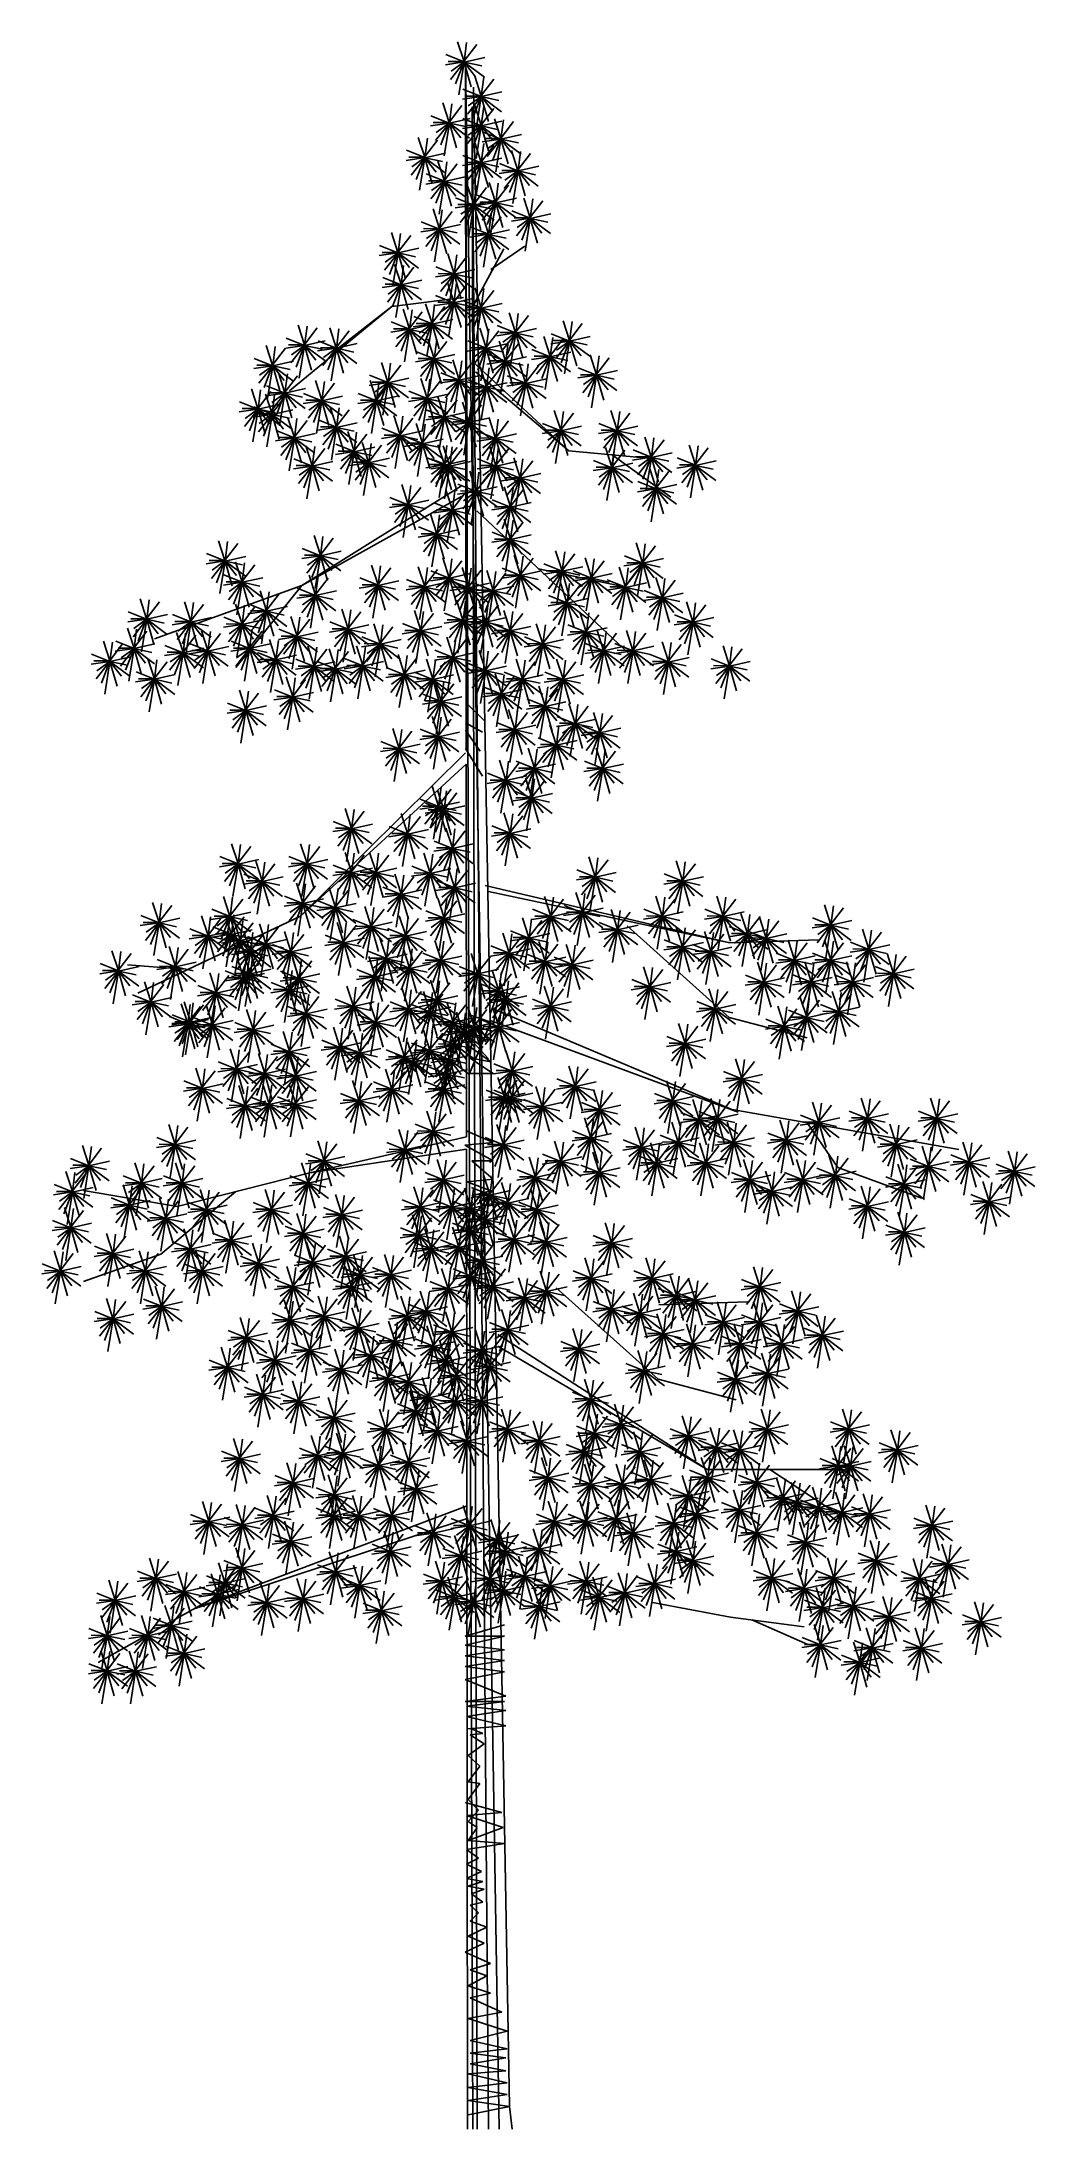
# Model space of a CAD drawing. Extents: x -5.87 to -1.56, y -0.05 to 8.99.
import ezdxf

# ---------------------------------------------------------------- set-up
doc = ezdxf.new("R2010")
doc.units = 0
doc.header["$MEASUREMENT"] = 0
doc.layers.get('0').update_dxf_attribs({"linetype": 'CONTINUOUS'})
doc.layers.add('01', color=1, linetype='CONTINUOUS')

msp = doc.modelspace()

# ---------------------------------------------------------------- linework, layer by layer
for p, q in [((-4.0402, 8.9086), (-4.0679, 8.9945)), ((-4.0397, 8.9063), (-4.0289, 8.9907)), ((-4.0385, 8.9126), (-3.9849, 8.9824)), ((-4.0402, 8.9068), (-4.1213, 8.8947)), ((-4.0402, 8.9068), (-4.1196, 8.9386)), ((-4.0402, 8.9086), (-4.1092, 8.9088)), ((-4.0397, 8.9063), (-4.0992, 8.8309)), ((-4.0402, 8.9068), (-4.0963, 8.8664)), ((-4.0402, 8.9086), (-4.0766, 8.8124)), ((-4.0397, 8.9063), (-4.0623, 8.765)), ((-4.0397, 8.9063), (-3.9499, 8.9265)), ((-4.0397, 8.9063), (-3.9518, 8.8409)), ((-4.0397, 8.9063), (-4.0089, 8.7991)), ((-4.0397, 8.9063), (-3.9637, 8.8899)), ((-4.0397, 8.9063), (-3.99, 8.843)), ((-4.0336, 8.9023), (-4.0336, 8.9023)), ((-4.0336, 8.9023), (-4.0336, 8.9023)), ((-3.9661, 8.7571), (-4.0455, 8.7889)), ((-3.9661, 8.7589), (-3.9938, 8.8448)), ((-3.9656, 8.7566), (-3.9548, 8.841)), ((-3.9656, 8.7566), (-3.8758, 8.7768)), ((-3.9644, 8.7629), (-3.9108, 8.8327)), ((-4.1045, 8.644), (-4.1322, 8.7299)), ((-4.104, 8.6417), (-4.0932, 8.7261)), ((-4.1028, 8.648), (-4.0492, 8.7178)), ((-3.9661, 8.7571), (-4.0472, 8.745)), ((-3.9661, 8.7589), (-4.0351, 8.7591)), ((-3.9656, 8.7566), (-4.0251, 8.6812)), ((-3.9661, 8.7571), (-4.0222, 8.7168)), ((-3.9661, 8.7589), (-4.0025, 8.6627)), ((-3.9661, 8.6319), (-3.9938, 8.7178)), ((-3.9656, 8.7566), (-3.9882, 8.6153)), ((-3.9656, 8.7566), (-3.8777, 8.6912)), ((-3.9656, 8.7566), (-3.9348, 8.6494)), ((-3.9656, 8.7566), (-3.8896, 8.7403)), ((-3.9656, 8.7566), (-3.9159, 8.6933)), ((-3.9656, 8.6296), (-3.9548, 8.714)), ((-3.9644, 8.6359), (-3.9108, 8.7057)), ((-4.1045, 8.6422), (-4.1856, 8.6301)), ((-4.1045, 8.6422), (-4.1839, 8.674)), ((-4.1045, 8.644), (-4.1735, 8.6442)), ((-4.104, 8.6417), (-4.1635, 8.5663)), ((-4.1045, 8.6422), (-4.1606, 8.6019)), ((-4.1045, 8.644), (-4.1409, 8.5478)), ((-4.104, 8.6417), (-4.1266, 8.5004)), ((-4.104, 8.6417), (-4.0142, 8.6619)), ((-4.104, 8.6417), (-4.0161, 8.5763)), ((-4.104, 8.6417), (-4.0732, 8.5345)), ((-4.104, 8.6417), (-4.028, 8.6253)), ((-4.104, 8.6417), (-4.0543, 8.5784)), ((-3.9661, 8.6301), (-4.0472, 8.618)), ((-3.9661, 8.6301), (-4.0455, 8.6619)), ((-3.9661, 8.6319), (-4.0351, 8.6321)), ((-3.9656, 8.6296), (-4.0251, 8.5542)), ((-3.9661, 8.6301), (-4.0222, 8.5898)), ((-3.9661, 8.6319), (-4.0025, 8.5357)), ((-3.9656, 8.6296), (-3.9882, 8.4883)), ((-3.9656, 8.6296), (-3.8758, 8.6498)), ((-3.9656, 8.6296), (-3.8777, 8.5642)), ((-3.9656, 8.6296), (-3.9348, 8.5224)), ((-3.9656, 8.6296), (-3.8896, 8.6132)), ((-3.9656, 8.6296), (-3.9159, 8.5663)), ((-3.8808, 8.5726), (-3.9602, 8.6044)), ((-3.8808, 8.5745), (-3.9085, 8.6604)), ((-3.8803, 8.5722), (-3.8695, 8.6565)), ((-3.8791, 8.5784), (-3.8255, 8.6483)), ((-4.2108, 8.4925), (-4.2902, 8.5243)), ((-4.2108, 8.4943), (-4.2385, 8.5802)), ((-4.2103, 8.492), (-4.1994, 8.5764)), ((-4.2103, 8.492), (-4.1205, 8.5122)), ((-4.2091, 8.4983), (-4.1554, 8.5681)), ((-3.9661, 8.4717), (-3.9938, 8.5575)), ((-3.9656, 8.4694), (-3.9548, 8.5537)), ((-3.9644, 8.4756), (-3.9108, 8.5455)), ((-3.8808, 8.5726), (-3.9619, 8.5606)), ((-3.8808, 8.5745), (-3.9498, 8.5746)), ((-3.8803, 8.5722), (-3.9398, 8.4968)), ((-3.8808, 8.5726), (-3.9369, 8.5323)), ((-3.8808, 8.5745), (-3.9172, 8.4782)), ((-3.8803, 8.5722), (-3.9029, 8.4308)), ((-3.8803, 8.5722), (-3.7905, 8.5923)), ((-3.8803, 8.5722), (-3.7924, 8.5067)), ((-3.8803, 8.5722), (-3.8495, 8.465)), ((-3.8803, 8.5722), (-3.8043, 8.5558)), ((-3.8803, 8.5722), (-3.8306, 8.5088)), ((-3.8067, 8.4369), (-3.8344, 8.5228)), ((-3.8062, 8.4346), (-3.7954, 8.519)), ((-3.805, 8.4408), (-3.7514, 8.5107)), ((-4.2108, 8.4925), (-4.2919, 8.4804)), ((-4.2108, 8.4943), (-4.2797, 8.4945)), ((-4.2103, 8.492), (-4.2698, 8.4166)), ((-4.2108, 8.4925), (-4.2669, 8.4522)), ((-4.2108, 8.4943), (-4.2472, 8.3981)), ((-4.2103, 8.492), (-4.2329, 8.3507)), ((-4.2103, 8.492), (-4.1224, 8.4266)), ((-4.2103, 8.492), (-4.1795, 8.3848)), ((-4.2103, 8.492), (-4.1343, 8.4757)), ((-4.2103, 8.492), (-4.1606, 8.4287)), ((-4.1255, 8.3897), (-4.2049, 8.4215)), ((-4.1255, 8.3915), (-4.1532, 8.4774)), ((-4.125, 8.3892), (-4.1142, 8.4736)), ((-4.1238, 8.3955), (-4.0701, 8.4653)), ((-3.9661, 8.4698), (-4.0472, 8.4578)), ((-3.9661, 8.4698), (-4.0455, 8.5016)), ((-3.9661, 8.4717), (-4.0351, 8.4718)), ((-3.9656, 8.4694), (-4.0251, 8.3939)), ((-3.9661, 8.4698), (-4.0222, 8.4295)), ((-3.9661, 8.4717), (-4.0025, 8.3754)), ((-3.9656, 8.4694), (-3.9882, 8.328)), ((-3.9656, 8.4694), (-3.8758, 8.4895)), ((-3.9656, 8.4694), (-3.8777, 8.4039)), ((-3.9656, 8.4694), (-3.9348, 8.3622)), ((-3.9656, 8.4694), (-3.8896, 8.453)), ((-3.9656, 8.4694), (-3.9159, 8.406)), ((-3.8067, 8.4351), (-3.8878, 8.423)), ((-3.8067, 8.4351), (-3.8861, 8.4668)), ((-3.8067, 8.4369), (-3.8757, 8.4371)), ((-3.8062, 8.4346), (-3.8657, 8.3592)), ((-3.8067, 8.4351), (-3.8628, 8.3947)), ((-3.8067, 8.4369), (-3.8431, 8.3406)), ((-3.8062, 8.4346), (-3.8288, 8.2933)), ((-3.8062, 8.4346), (-3.7164, 8.4548)), ((-3.8062, 8.4346), (-3.7183, 8.3691)), ((-3.8062, 8.4346), (-3.7754, 8.3274)), ((-3.8062, 8.4346), (-3.7302, 8.4182)), ((-3.8062, 8.4346), (-3.7565, 8.3712)), ((-4.1255, 8.3897), (-4.2066, 8.3776)), ((-4.1255, 8.3915), (-4.1945, 8.3917)), ((-4.125, 8.3892), (-4.1845, 8.3138)), ((-4.1255, 8.3897), (-4.1816, 8.3494)), ((-4.1255, 8.3915), (-4.1619, 8.2953)), ((-4.125, 8.3892), (-4.1476, 8.2479)), ((-4.125, 8.3892), (-4.0352, 8.4094)), ((-4.125, 8.3892), (-4.0371, 8.3238)), ((-4.125, 8.3892), (-4.0942, 8.282)), ((-4.125, 8.3892), (-4.049, 8.3729)), ((-4.125, 8.3892), (-4.0753, 8.3259)), ((-3.9983, 8.2887), (-4.026, 8.3746)), ((-3.9978, 8.2864), (-3.9869, 8.3708)), ((-3.9966, 8.2927), (-3.9429, 8.3625)), ((-3.9032, 8.2975), (-3.9826, 8.3292)), ((-3.9032, 8.2993), (-3.9309, 8.3852)), ((-3.9027, 8.297), (-3.8918, 8.3814)), ((-3.9015, 8.3032), (-3.8478, 8.3731)), ((-4.1465, 8.1844), (-4.1742, 8.2703)), ((-4.146, 8.1821), (-4.1351, 8.2665)), ((-4.1448, 8.1883), (-4.0911, 8.2582)), ((-3.9983, 8.2869), (-4.0794, 8.2748)), ((-3.9983, 8.2869), (-4.0777, 8.3187)), ((-3.9983, 8.2887), (-4.0672, 8.2889)), ((-3.9978, 8.2864), (-4.0573, 8.211)), ((-3.9983, 8.2869), (-4.0544, 8.2466)), ((-3.9983, 8.2887), (-4.0346, 8.1925)), ((-3.9978, 8.2864), (-4.0204, 8.1451)), ((-3.9978, 8.2864), (-3.9079, 8.3066)), ((-3.9978, 8.2864), (-3.9099, 8.221)), ((-3.9978, 8.2864), (-3.9669, 8.1792)), ((-3.9978, 8.2864), (-3.9218, 8.27)), ((-3.9978, 8.2864), (-3.9481, 8.2231)), ((-3.9032, 8.2975), (-3.9843, 8.2854)), ((-3.9032, 8.2993), (-3.9721, 8.2995)), ((-3.9027, 8.297), (-3.9622, 8.2216)), ((-3.934, 8.1617), (-3.9616, 8.2476)), ((-3.9032, 8.2975), (-3.9593, 8.2571)), ((-3.9032, 8.2993), (-3.9396, 8.2031)), ((-3.9335, 8.1594), (-3.9226, 8.2438)), ((-3.9323, 8.1657), (-3.8786, 8.2355)), ((-3.9027, 8.297), (-3.9253, 8.1557)), ((-3.9027, 8.297), (-3.8129, 8.3172)), ((-3.9027, 8.297), (-3.8148, 8.2316)), ((-3.9027, 8.297), (-3.8719, 8.1898)), ((-3.9027, 8.297), (-3.8267, 8.2806)), ((-3.9027, 8.297), (-3.853, 8.2337)), ((-3.7536, 8.2294), (-3.833, 8.2612)), ((-3.7536, 8.2313), (-3.7813, 8.3171)), ((-3.7531, 8.229), (-3.7422, 8.3133)), ((-3.7531, 8.229), (-3.6633, 8.2491)), ((-3.7519, 8.2352), (-3.6982, 8.3051)), ((-4.3268, 8.0816), (-4.3545, 8.1675)), ((-4.3263, 8.0793), (-4.3155, 8.1636)), ((-4.3251, 8.0855), (-4.2715, 8.1554)), ((-4.1465, 8.1826), (-4.2276, 8.1705)), ((-4.1465, 8.1826), (-4.2259, 8.2143)), ((-4.1465, 8.1844), (-4.2154, 8.1846)), ((-4.146, 8.1821), (-4.2055, 8.1067)), ((-4.1465, 8.1826), (-4.2026, 8.1422)), ((-4.1465, 8.1844), (-4.1828, 8.0882)), ((-4.146, 8.1821), (-4.1686, 8.0408)), ((-4.146, 8.1821), (-4.0561, 8.2023)), ((-4.146, 8.1821), (-4.0581, 8.1167)), ((-4.146, 8.1821), (-4.1152, 8.0749)), ((-4.146, 8.1821), (-4.07, 8.1657)), ((-4.146, 8.1821), (-4.0963, 8.1187)), ((-3.934, 8.1599), (-4.0151, 8.1478)), ((-3.934, 8.1599), (-4.0134, 8.1917)), ((-3.934, 8.1617), (-4.0029, 8.1619)), ((-3.9335, 8.1594), (-3.993, 8.084)), ((-3.934, 8.1599), (-3.99, 8.1196)), ((-3.934, 8.1617), (-3.9703, 8.0655)), ((-3.9335, 8.1594), (-3.9561, 8.0181)), ((-3.9335, 8.1594), (-3.8436, 8.1796)), ((-3.9335, 8.1594), (-3.8456, 8.094)), ((-3.9335, 8.1594), (-3.9026, 8.0522)), ((-3.9335, 8.1594), (-3.8575, 8.143)), ((-3.9335, 8.1594), (-3.8837, 8.0961)), ((-3.7536, 8.2294), (-3.8347, 8.2174)), ((-3.7536, 8.2313), (-3.8225, 8.2314)), ((-3.7531, 8.229), (-3.8126, 8.1535)), ((-3.7536, 8.2294), (-3.8097, 8.1891)), ((-3.7536, 8.2313), (-3.79, 8.135)), ((-3.7531, 8.229), (-3.7757, 8.0876)), ((-3.7531, 8.229), (-3.6652, 8.1635)), ((-3.7531, 8.229), (-3.7223, 8.1218)), ((-3.7531, 8.229), (-3.6771, 8.2126)), ((-3.7531, 8.229), (-3.7034, 8.1656)), ((-4.3268, 8.0798), (-4.4079, 8.0677)), ((-4.3268, 8.0798), (-4.4062, 8.1115)), ((-4.3268, 8.0816), (-4.3958, 8.0818)), ((-4.3263, 8.0793), (-4.3858, 8.0039)), ((-4.3268, 8.0798), (-4.3829, 8.0394)), ((-4.3268, 8.0816), (-4.3632, 7.9853)), ((-4.3263, 8.0793), (-4.3489, 7.938)), ((-4.3263, 8.0793), (-4.2365, 8.0994)), ((-4.3263, 8.0793), (-4.2384, 8.0138)), ((-4.3263, 8.0793), (-4.2955, 7.9721)), ((-4.3263, 8.0793), (-4.2503, 8.0629)), ((-4.3263, 8.0793), (-4.2766, 8.0159)), ((-4.0836, 7.9894), (-4.1112, 8.0752)), ((-4.0831, 7.9871), (-4.0722, 8.0714)), ((-4.0819, 7.9933), (-4.0282, 8.0632)), ((-4.3136, 7.9414), (-4.393, 7.9732)), ((-4.3136, 7.9433), (-4.3413, 8.0291)), ((-4.3131, 7.9409), (-4.3023, 8.0253)), ((-4.3119, 7.9472), (-4.2582, 8.017)), ((-4.0836, 7.9875), (-4.1647, 7.9754)), ((-4.0836, 7.9875), (-4.163, 8.0193)), ((-4.0836, 7.9894), (-4.1525, 7.9895)), ((-4.0831, 7.9871), (-4.1426, 7.9116)), ((-4.0836, 7.9875), (-4.1396, 7.9472)), ((-4.0836, 7.9894), (-4.1199, 7.8931)), ((-4.0831, 7.9871), (-4.1057, 7.8457)), ((-4.0831, 7.9871), (-3.9932, 8.0072)), ((-4.0831, 7.9871), (-3.9952, 7.9216)), ((-4.0831, 7.9871), (-4.0522, 7.8799)), ((-4.0831, 7.9871), (-4.0071, 7.9707)), ((-4.0831, 7.9871), (-4.0333, 7.9237)), ((-4.3136, 7.9414), (-4.3947, 7.9293)), ((-4.3136, 7.9433), (-4.3826, 7.9434)), ((-4.3131, 7.9409), (-4.3726, 7.8655)), ((-4.3136, 7.9414), (-4.3697, 7.9011)), ((-4.3136, 7.9433), (-4.35, 7.847)), ((-4.3131, 7.9409), (-4.3357, 7.7996)), ((-4.3131, 7.9409), (-4.2233, 7.9611)), ((-4.3131, 7.9409), (-4.2252, 7.8755)), ((-4.3131, 7.9409), (-4.2823, 7.8337)), ((-4.3131, 7.9409), (-4.2371, 7.9246)), ((-4.3131, 7.9409), (-4.2634, 7.8776)), ((-4.0847, 7.8637), (-4.1641, 7.8955)), ((-4.0847, 7.8656), (-4.1124, 7.9514)), ((-4.0842, 7.8633), (-4.0734, 7.9476)), ((-4.0842, 7.8633), (-3.9944, 7.8834)), ((-4.083, 7.8695), (-4.0294, 7.9394)), ((-3.9659, 7.8407), (-4.0453, 7.8724)), ((-3.9659, 7.8425), (-3.9936, 7.9284)), ((-3.9654, 7.8402), (-3.9546, 7.9246)), ((-3.9642, 7.8464), (-3.9106, 7.9163)), ((-4.2766, 7.7503), (-4.3043, 7.8361)), ((-4.2761, 7.748), (-4.2653, 7.8323)), ((-4.2749, 7.7542), (-4.2212, 7.8241)), ((-4.1791, 7.7715), (-4.2586, 7.8033)), ((-4.1791, 7.7733), (-4.2068, 7.8592)), ((-4.1787, 7.771), (-4.1678, 7.8554)), ((-4.1787, 7.771), (-4.0888, 7.7912)), ((-4.1774, 7.7773), (-4.1238, 7.8471)), ((-4.0847, 7.8637), (-4.1658, 7.8516)), ((-4.0847, 7.8656), (-4.1537, 7.8657)), ((-4.0842, 7.8633), (-4.1437, 7.7878)), ((-4.0847, 7.8637), (-4.1408, 7.8234)), ((-4.0847, 7.8656), (-4.1211, 7.7693)), ((-4.0842, 7.8633), (-4.1068, 7.7219)), ((-4.0842, 7.8633), (-3.9963, 7.7978)), ((-4.0842, 7.8633), (-4.0534, 7.7561)), ((-4.0842, 7.8633), (-4.0082, 7.8469)), ((-4.0842, 7.8633), (-4.0345, 7.7999)), ((-3.9659, 7.8407), (-4.047, 7.8286)), ((-3.9659, 7.8425), (-4.0349, 7.8427)), ((-3.9654, 7.8402), (-4.0249, 7.7648)), ((-3.9659, 7.8407), (-4.022, 7.8003)), ((-3.9659, 7.8425), (-4.0023, 7.7463)), ((-3.9654, 7.8402), (-3.988, 7.6989)), ((-3.9654, 7.8402), (-3.8756, 7.8604)), ((-3.9654, 7.8402), (-3.8775, 7.7748)), ((-3.9654, 7.8402), (-3.9346, 7.733)), ((-3.9654, 7.8402), (-3.8894, 7.8238)), ((-3.9654, 7.8402), (-3.9157, 7.7769)), ((-3.8165, 7.7342), (-3.8442, 7.82)), ((-3.816, 7.7319), (-3.8052, 7.8162)), ((-3.8148, 7.7381), (-3.7612, 7.8079)), ((-3.583, 7.6994), (-3.6107, 7.7853)), ((-3.5825, 7.6971), (-3.5717, 7.7814)), ((-4.7325, 7.6787), (-4.812, 7.7104)), ((-4.7325, 7.6805), (-4.7602, 7.7664)), ((-4.7321, 7.6782), (-4.7212, 7.7626)), ((-4.7321, 7.6782), (-4.6422, 7.6984)), ((-4.7308, 7.6844), (-4.6772, 7.7543)), ((-4.5941, 7.6666), (-4.6735, 7.6983)), ((-4.5941, 7.6684), (-4.6218, 7.7543)), ((-4.5936, 7.6661), (-4.5828, 7.7505)), ((-4.5924, 7.6723), (-4.5388, 7.7422)), ((-4.2766, 7.7484), (-4.3577, 7.7364)), ((-4.2766, 7.7484), (-4.356, 7.7802)), ((-4.2766, 7.7503), (-4.3456, 7.7504)), ((-4.2761, 7.748), (-4.3356, 7.6726)), ((-4.2766, 7.7484), (-4.3327, 7.7081)), ((-4.2766, 7.7503), (-4.313, 7.654)), ((-4.2761, 7.748), (-4.2987, 7.6066)), ((-4.2761, 7.748), (-4.1863, 7.7681)), ((-4.2761, 7.748), (-4.1882, 7.6825)), ((-4.2761, 7.748), (-4.2453, 7.6408)), ((-4.2761, 7.748), (-4.2001, 7.7316)), ((-4.2761, 7.748), (-4.2264, 7.6846)), ((-4.1791, 7.7715), (-4.2603, 7.7594)), ((-4.1791, 7.7733), (-4.2481, 7.7735)), ((-4.1787, 7.771), (-4.2382, 7.6956)), ((-4.1791, 7.7715), (-4.2352, 7.7312)), ((-4.1791, 7.7733), (-4.2155, 7.6771)), ((-4.1787, 7.771), (-4.2012, 7.6297)), ((-4.17, 7.6218), (-4.1977, 7.7077)), ((-4.1787, 7.771), (-4.0908, 7.7056)), ((-4.1787, 7.771), (-4.1478, 7.6638)), ((-4.1787, 7.771), (-4.1026, 7.7547)), ((-4.1787, 7.771), (-4.1289, 7.7077)), ((-4.1695, 7.6195), (-4.1587, 7.7039)), ((-4.1683, 7.6258), (-4.1146, 7.6956)), ((-3.9446, 7.6661), (-4.024, 7.6979)), ((-3.9446, 7.6679), (-3.9723, 7.7538)), ((-3.9441, 7.6656), (-3.9333, 7.75)), ((-3.9429, 7.6719), (-3.8892, 7.7417)), ((-3.8165, 7.7323), (-3.8976, 7.7202)), ((-3.8165, 7.7323), (-3.8959, 7.7641)), ((-3.8599, 7.6114), (-3.8875, 7.6973)), ((-3.8165, 7.7342), (-3.8855, 7.7343)), ((-3.816, 7.7319), (-3.8755, 7.6564)), ((-3.8165, 7.7323), (-3.8726, 7.692)), ((-3.8594, 7.6091), (-3.8485, 7.6934)), ((-3.8165, 7.7342), (-3.8529, 7.6379)), ((-3.816, 7.7319), (-3.8386, 7.5905)), ((-3.816, 7.7319), (-3.7262, 7.752)), ((-3.816, 7.7319), (-3.7281, 7.6664)), ((-3.816, 7.7319), (-3.7852, 7.6247)), ((-3.816, 7.7319), (-3.74, 7.7155)), ((-3.816, 7.7319), (-3.7663, 7.6685)), ((-3.6669, 7.6313), (-3.6946, 7.7172)), ((-3.6664, 7.629), (-3.6556, 7.7134)), ((-3.6652, 7.6353), (-3.6116, 7.7051)), ((-3.583, 7.6975), (-3.6641, 7.6855)), ((-3.583, 7.6975), (-3.6624, 7.7293)), ((-3.583, 7.6994), (-3.652, 7.6995)), ((-3.5825, 7.6971), (-3.642, 7.6217)), ((-3.583, 7.6975), (-3.6391, 7.6572)), ((-3.583, 7.6994), (-3.6194, 7.6031)), ((-3.5825, 7.6971), (-3.6051, 7.5557)), ((-3.5825, 7.6971), (-3.4927, 7.7172)), ((-3.5825, 7.6971), (-3.4946, 7.6316)), ((-3.5825, 7.6971), (-3.5517, 7.5899)), ((-3.5825, 7.6971), (-3.5065, 7.6807)), ((-3.5825, 7.6971), (-3.5328, 7.6337)), ((-3.5813, 7.7033), (-3.5277, 7.7732)), ((-4.8706, 7.5903), (-4.95, 7.6221)), ((-4.8706, 7.5922), (-4.8983, 7.678)), ((-4.8701, 7.5899), (-4.8592, 7.6742)), ((-4.8701, 7.5899), (-4.7802, 7.61)), ((-4.8689, 7.5961), (-4.8152, 7.666)), ((-4.7325, 7.6787), (-4.8137, 7.6666)), ((-4.7325, 7.6805), (-4.8015, 7.6807)), ((-4.7321, 7.6782), (-4.7916, 7.6028)), ((-4.7325, 7.6787), (-4.7886, 7.6383)), ((-4.7325, 7.6805), (-4.7689, 7.5843)), ((-4.7321, 7.6782), (-4.7546, 7.5369)), ((-4.7321, 7.6782), (-4.6442, 7.6128)), ((-4.7321, 7.6782), (-4.7012, 7.571)), ((-4.7321, 7.6782), (-4.656, 7.6618)), ((-4.7321, 7.6782), (-4.6823, 7.6148)), ((-4.5941, 7.6666), (-4.6752, 7.6545)), ((-4.5941, 7.6684), (-4.6631, 7.6686)), ((-4.5936, 7.6661), (-4.6531, 7.5907)), ((-4.5941, 7.6666), (-4.6502, 7.6262)), ((-4.5941, 7.6684), (-4.6305, 7.5722)), ((-4.5936, 7.6661), (-4.6162, 7.5248)), ((-4.5936, 7.6661), (-4.5038, 7.6863)), ((-4.5936, 7.6661), (-4.5057, 7.6007)), ((-4.5936, 7.6661), (-4.5628, 7.5589)), ((-4.5936, 7.6661), (-4.5176, 7.6497)), ((-4.5936, 7.6661), (-4.5439, 7.6028)), ((-4.3702, 7.5192), (-4.3979, 7.605)), ((-4.3697, 7.5169), (-4.3588, 7.6012)), ((-4.17, 7.62), (-4.2511, 7.6079)), ((-4.17, 7.62), (-4.2494, 7.6518)), ((-4.17, 7.6218), (-4.239, 7.622)), ((-4.1695, 7.6195), (-4.229, 7.5441)), ((-4.17, 7.62), (-4.2261, 7.5797)), ((-4.17, 7.6218), (-4.2064, 7.5256)), ((-4.1695, 7.6195), (-4.1921, 7.4782)), ((-4.1695, 7.6195), (-4.0797, 7.6397)), ((-4.1695, 7.6195), (-4.0816, 7.5541)), ((-4.1695, 7.6195), (-4.1387, 7.5123)), ((-4.1695, 7.6195), (-4.0935, 7.6031)), ((-4.1695, 7.6195), (-4.1198, 7.5562)), ((-4.0612, 7.5297), (-4.0889, 7.6156)), ((-4.0607, 7.5274), (-4.0498, 7.6118)), ((-4.0595, 7.5337), (-4.0058, 7.6035)), ((-3.9446, 7.6661), (-4.0257, 7.654)), ((-3.9446, 7.6679), (-4.0136, 7.6681)), ((-3.9441, 7.6656), (-4.0036, 7.5902)), ((-3.9446, 7.6661), (-4.0007, 7.6258)), ((-3.9446, 7.6679), (-3.981, 7.5717)), ((-3.9441, 7.6656), (-3.9667, 7.5243)), ((-3.9441, 7.6656), (-3.8543, 7.6858)), ((-3.9441, 7.6656), (-3.8562, 7.6002)), ((-3.9441, 7.6656), (-3.9133, 7.5584)), ((-3.9441, 7.6656), (-3.8681, 7.6493)), ((-3.9441, 7.6656), (-3.8944, 7.6023)), ((-3.8599, 7.6095), (-3.941, 7.5975)), ((-3.8599, 7.6095), (-3.9393, 7.6413)), ((-3.8599, 7.6114), (-3.9288, 7.6115)), ((-3.8594, 7.6091), (-3.9189, 7.5337)), ((-3.8599, 7.6095), (-3.9159, 7.5692)), ((-3.8599, 7.6114), (-3.8962, 7.5151)), ((-3.8594, 7.6091), (-3.882, 7.4677)), ((-3.8594, 7.6091), (-3.7695, 7.6292)), ((-3.8594, 7.6091), (-3.7715, 7.5436)), ((-3.8594, 7.6091), (-3.8285, 7.5019)), ((-3.8594, 7.6091), (-3.7834, 7.5927)), ((-3.8594, 7.6091), (-3.8096, 7.5457)), ((-3.8582, 7.6153), (-3.8045, 7.6852)), ((-3.7732, 7.5164), (-3.8009, 7.6023)), ((-3.6669, 7.6295), (-3.748, 7.6174)), ((-3.6669, 7.6295), (-3.7463, 7.6613)), ((-3.6669, 7.6313), (-3.7359, 7.6315)), ((-3.6664, 7.629), (-3.7259, 7.5536)), ((-3.6669, 7.6295), (-3.723, 7.5892)), ((-3.6669, 7.6313), (-3.7033, 7.5351)), ((-3.6664, 7.629), (-3.689, 7.4877)), ((-3.6664, 7.629), (-3.5766, 7.6492)), ((-3.6664, 7.629), (-3.5785, 7.5636)), ((-3.6664, 7.629), (-3.6356, 7.5218)), ((-3.6664, 7.629), (-3.5904, 7.6127)), ((-3.6664, 7.629), (-3.6167, 7.5657)), ((-3.4656, 7.5512), (-3.4933, 7.6371)), ((-3.4651, 7.5489), (-3.4542, 7.6333)), ((-3.4639, 7.5552), (-3.4102, 7.625)), ((-4.8706, 7.5903), (-4.9517, 7.5783)), ((-4.8706, 7.5922), (-4.9395, 7.5923)), ((-4.8701, 7.5899), (-4.9296, 7.5144)), ((-4.8706, 7.5903), (-4.9267, 7.55)), ((-4.8706, 7.5922), (-4.9069, 7.4959)), ((-4.8701, 7.5899), (-4.8927, 7.4485)), ((-4.8701, 7.5899), (-4.7822, 7.5244)), ((-4.8701, 7.5899), (-4.8392, 7.4827)), ((-4.8701, 7.5899), (-4.7941, 7.5735)), ((-4.8701, 7.5899), (-4.8204, 7.5265)), ((-4.8178, 7.4734), (-4.8455, 7.5592)), ((-4.8173, 7.4711), (-4.8065, 7.5554)), ((-4.8161, 7.4773), (-4.7625, 7.5472)), ((-4.6574, 7.4407), (-4.685, 7.5265)), ((-4.6569, 7.4384), (-4.646, 7.5227)), ((-4.6557, 7.4446), (-4.602, 7.5145)), ((-4.3702, 7.5173), (-4.4513, 7.5052)), ((-4.3702, 7.5173), (-4.4496, 7.5491)), ((-4.4198, 7.4407), (-4.4475, 7.5265)), ((-4.3702, 7.5192), (-4.4391, 7.5193)), ((-4.3697, 7.5169), (-4.4292, 7.4414)), ((-4.3702, 7.5173), (-4.4263, 7.477)), ((-4.4193, 7.4384), (-4.4084, 7.5227)), ((-4.4181, 7.4446), (-4.3644, 7.5145)), ((-4.3702, 7.5192), (-4.4065, 7.4229)), ((-4.3697, 7.5169), (-4.3923, 7.3755)), ((-4.3697, 7.5169), (-4.2798, 7.537)), ((-4.3697, 7.5169), (-4.2818, 7.4514)), ((-4.3697, 7.5169), (-4.3389, 7.4097)), ((-4.3697, 7.5169), (-4.2937, 7.5005)), ((-4.3697, 7.5169), (-4.32, 7.4535)), ((-4.3685, 7.5231), (-4.3148, 7.5929)), ((-4.1996, 7.4496), (-4.2273, 7.5355)), ((-4.1991, 7.4473), (-4.1883, 7.5317)), ((-4.1979, 7.4535), (-4.1442, 7.5234)), ((-4.0612, 7.5279), (-4.1423, 7.5158)), ((-4.0612, 7.5279), (-4.1406, 7.5597)), ((-4.0612, 7.5297), (-4.1301, 7.5299)), ((-4.0607, 7.5274), (-4.1202, 7.452)), ((-4.0612, 7.5279), (-4.1173, 7.4876)), ((-4.0612, 7.5297), (-4.0976, 7.4335)), ((-4.0607, 7.5274), (-4.0833, 7.3861)), ((-4.0607, 7.5274), (-3.9709, 7.5476)), ((-4.0607, 7.5274), (-3.9728, 7.462)), ((-4.0607, 7.5274), (-4.0299, 7.4202)), ((-4.0607, 7.5274), (-3.9847, 7.5111)), ((-4.0607, 7.5274), (-4.011, 7.4641)), ((-3.9433, 7.4973), (-4.0227, 7.529)), ((-3.9433, 7.4991), (-3.9709, 7.585)), ((-3.9428, 7.4968), (-3.9319, 7.5812)), ((-3.9428, 7.4968), (-3.8529, 7.517)), ((-3.9416, 7.503), (-3.8879, 7.5729)), ((-3.7732, 7.5146), (-3.8543, 7.5025)), ((-3.7732, 7.5146), (-3.8526, 7.5464)), ((-3.7732, 7.5164), (-3.8421, 7.5166)), ((-3.7727, 7.5141), (-3.8322, 7.4387)), ((-3.7732, 7.5146), (-3.8293, 7.4743)), ((-3.7732, 7.5164), (-3.8096, 7.4202)), ((-3.7727, 7.5141), (-3.7953, 7.3728)), ((-3.7727, 7.5141), (-3.7618, 7.5985)), ((-3.7727, 7.5141), (-3.6828, 7.5343)), ((-3.7727, 7.5141), (-3.6848, 7.4487)), ((-3.7727, 7.5141), (-3.7419, 7.4069)), ((-3.7727, 7.5141), (-3.6967, 7.4978)), ((-3.7727, 7.5141), (-3.723, 7.4508)), ((-3.7715, 7.5204), (-3.7178, 7.5902)), ((-3.4656, 7.5494), (-3.5467, 7.5373)), ((-3.4656, 7.5494), (-3.545, 7.5812)), ((-3.4656, 7.5512), (-3.5345, 7.5514)), ((-3.4651, 7.5489), (-3.5246, 7.4735)), ((-3.4656, 7.5494), (-3.5217, 7.509)), ((-3.4656, 7.5512), (-3.502, 7.455)), ((-3.4651, 7.5489), (-3.4877, 7.4076)), ((-3.4651, 7.5489), (-3.3753, 7.5691)), ((-3.4651, 7.5489), (-3.3772, 7.4835)), ((-3.4651, 7.5489), (-3.4343, 7.4417)), ((-3.4651, 7.5489), (-3.3891, 7.5325)), ((-3.4651, 7.5489), (-3.4154, 7.4856)), ((-4.9339, 7.4027), (-5.0133, 7.4345)), ((-4.9339, 7.4046), (-4.9616, 7.4904)), ((-4.9334, 7.4023), (-4.9225, 7.4866)), ((-4.9334, 7.4023), (-4.8435, 7.4224)), ((-4.9322, 7.4085), (-4.8785, 7.4784)), ((-4.873, 7.3819), (-4.9007, 7.4678)), ((-4.8178, 7.4715), (-4.8989, 7.4595)), ((-4.8178, 7.4715), (-4.8972, 7.5033)), ((-4.8178, 7.4734), (-4.8868, 7.4735)), ((-4.8173, 7.4711), (-4.8768, 7.3956)), ((-4.8178, 7.4715), (-4.8739, 7.4312)), ((-4.8725, 7.3796), (-4.8617, 7.464)), ((-4.8713, 7.3858), (-4.8176, 7.4557)), ((-4.8178, 7.4734), (-4.8542, 7.3771)), ((-4.8173, 7.4711), (-4.8399, 7.3297)), ((-4.8173, 7.4711), (-4.7275, 7.4912)), ((-4.8173, 7.4711), (-4.7294, 7.4056)), ((-4.8173, 7.4711), (-4.7865, 7.3639)), ((-4.8173, 7.4711), (-4.7413, 7.4547)), ((-4.8173, 7.4711), (-4.7676, 7.4077)), ((-4.6574, 7.4388), (-4.7385, 7.4267)), ((-4.6574, 7.4388), (-4.7368, 7.4706)), ((-4.6574, 7.4407), (-4.7263, 7.4408)), ((-4.6569, 7.4384), (-4.7164, 7.3629)), ((-4.6574, 7.4388), (-4.7134, 7.3985)), ((-4.6574, 7.4407), (-4.6937, 7.3444)), ((-4.6569, 7.4384), (-4.6795, 7.297)), ((-4.6569, 7.4384), (-4.567, 7.4585)), ((-4.6569, 7.4384), (-4.569, 7.3729)), ((-4.6569, 7.4384), (-4.626, 7.3312)), ((-4.6569, 7.4384), (-4.5808, 7.422)), ((-4.6569, 7.4384), (-4.6071, 7.375)), ((-4.4198, 7.4388), (-4.5009, 7.4267)), ((-4.4198, 7.4388), (-4.4992, 7.4706)), ((-4.4198, 7.4407), (-4.4887, 7.4408)), ((-4.4193, 7.4384), (-4.4788, 7.3629)), ((-4.4198, 7.4388), (-4.4759, 7.3985)), ((-4.4198, 7.4407), (-4.4561, 7.3444)), ((-4.4193, 7.4384), (-4.4419, 7.297)), ((-4.4193, 7.4384), (-4.3294, 7.4585)), ((-4.4193, 7.4384), (-4.3314, 7.3729)), ((-4.4193, 7.4384), (-4.3884, 7.3312)), ((-4.4193, 7.4384), (-4.3433, 7.422)), ((-4.4193, 7.4384), (-4.3696, 7.375)), ((-4.1996, 7.4478), (-4.2807, 7.4357)), ((-4.1996, 7.4478), (-4.279, 7.4795)), ((-4.1996, 7.4496), (-4.2686, 7.4498)), ((-4.1991, 7.4473), (-4.2586, 7.3719)), ((-4.1996, 7.4478), (-4.2557, 7.4074)), ((-4.1996, 7.4496), (-4.236, 7.3534)), ((-4.1991, 7.4473), (-4.2217, 7.306)), ((-4.1991, 7.4473), (-4.1093, 7.4675)), ((-4.1991, 7.4473), (-4.1112, 7.3819)), ((-4.1991, 7.4473), (-4.1683, 7.3401)), ((-4.1991, 7.4473), (-4.1231, 7.4309)), ((-4.1991, 7.4473), (-4.1494, 7.384)), ((-4.1255, 7.3695), (-4.1532, 7.4553)), ((-4.125, 7.3672), (-4.1142, 7.4515)), ((-4.1238, 7.3734), (-4.0701, 7.4433)), ((-4.0192, 7.3468), (-4.0469, 7.4327)), ((-3.9433, 7.4973), (-4.0244, 7.4852)), ((-4.0188, 7.3445), (-4.0079, 7.4289)), ((-4.0175, 7.3507), (-3.9639, 7.4206)), ((-3.9433, 7.4991), (-4.0122, 7.4993)), ((-3.9428, 7.4968), (-4.0023, 7.4214)), ((-3.9433, 7.4973), (-3.9993, 7.4569)), ((-3.9433, 7.4991), (-3.9796, 7.4029)), ((-3.9428, 7.4968), (-3.9654, 7.3555)), ((-3.9428, 7.4968), (-3.8549, 7.4314)), ((-3.9428, 7.4968), (-3.9119, 7.3896)), ((-3.9428, 7.4968), (-3.8668, 7.4804)), ((-3.9428, 7.4968), (-3.893, 7.4335)), ((-4.9339, 7.4027), (-5.015, 7.3907)), ((-4.9339, 7.4046), (-5.0028, 7.4047)), ((-4.9334, 7.4023), (-4.9929, 7.3268)), ((-4.9339, 7.4027), (-4.99, 7.3624)), ((-4.9339, 7.4046), (-4.9702, 7.3083)), ((-4.9334, 7.4023), (-4.956, 7.2609)), ((-4.873, 7.3801), (-4.9541, 7.368)), ((-4.873, 7.3801), (-4.9524, 7.4118)), ((-4.873, 7.3819), (-4.942, 7.3821)), ((-4.9334, 7.4023), (-4.8455, 7.3368)), ((-4.9334, 7.4023), (-4.9026, 7.2951)), ((-4.9334, 7.4023), (-4.8574, 7.3859)), ((-4.9334, 7.4023), (-4.8837, 7.3389)), ((-4.8725, 7.3796), (-4.932, 7.3042)), ((-4.873, 7.3801), (-4.9291, 7.3397)), ((-4.873, 7.3819), (-4.9094, 7.2856)), ((-4.8725, 7.3796), (-4.8951, 7.2383)), ((-4.8725, 7.3796), (-4.7827, 7.3998)), ((-4.8725, 7.3796), (-4.7846, 7.3141)), ((-4.8725, 7.3796), (-4.8417, 7.2724)), ((-4.8725, 7.3796), (-4.7965, 7.3632)), ((-4.8725, 7.3796), (-4.8228, 7.3162)), ((-4.7761, 7.2793), (-4.8038, 7.3651)), ((-4.7757, 7.277), (-4.7648, 7.3613)), ((-4.7744, 7.2832), (-4.7208, 7.3531)), ((-4.5934, 7.3235), (-4.6728, 7.3553)), ((-4.5934, 7.3254), (-4.6211, 7.4112)), ((-4.5929, 7.3231), (-4.582, 7.4074)), ((-4.5929, 7.3231), (-4.5031, 7.3432)), ((-4.5917, 7.3293), (-4.538, 7.3992)), ((-4.317, 7.2893), (-4.3447, 7.3752)), ((-4.3166, 7.287), (-4.3057, 7.3714)), ((-4.3153, 7.2933), (-4.2617, 7.3631)), ((-4.2206, 7.2546), (-4.2483, 7.3404)), ((-4.2201, 7.2523), (-4.2092, 7.3366)), ((-4.2189, 7.2585), (-4.1652, 7.3284)), ((-4.1255, 7.3676), (-4.2066, 7.3556)), ((-4.1255, 7.3676), (-4.2049, 7.3994)), ((-4.1255, 7.3695), (-4.1945, 7.3696)), ((-4.125, 7.3672), (-4.1845, 7.2917)), ((-4.1255, 7.3676), (-4.1816, 7.3273)), ((-4.1255, 7.3695), (-4.1619, 7.2732)), ((-4.125, 7.3672), (-4.1476, 7.2258)), ((-4.125, 7.3672), (-4.0352, 7.3873)), ((-4.125, 7.3672), (-4.0371, 7.3017)), ((-4.125, 7.3672), (-4.0942, 7.26)), ((-4.125, 7.3672), (-4.049, 7.3508)), ((-4.125, 7.3672), (-4.0753, 7.3038)), ((-4.0192, 7.345), (-4.1004, 7.3329)), ((-4.0192, 7.345), (-4.0987, 7.3767)), ((-4.0192, 7.3468), (-4.0882, 7.347)), ((-4.0188, 7.3445), (-4.0783, 7.2691)), ((-4.0192, 7.345), (-4.0753, 7.3046)), ((-4.0192, 7.3468), (-4.0556, 7.2505)), ((-4.0188, 7.3445), (-4.0413, 7.2032)), ((-4.0188, 7.3445), (-3.9289, 7.3647)), ((-4.0188, 7.3445), (-3.9309, 7.279)), ((-4.0188, 7.3445), (-3.9879, 7.2373)), ((-4.0188, 7.3445), (-3.9427, 7.3281)), ((-4.0188, 7.3445), (-3.969, 7.2811)), ((-3.9032, 7.2772), (-3.9309, 7.3631)), ((-3.9027, 7.2749), (-3.8918, 7.3593)), ((-3.9015, 7.2812), (-3.8478, 7.351)), ((-3.621, 7.3087), (-3.7004, 7.3405)), ((-3.621, 7.3106), (-3.6487, 7.3964)), ((-3.6205, 7.3083), (-3.6096, 7.3926)), ((-3.6205, 7.3083), (-3.5306, 7.3284)), ((-3.6193, 7.3145), (-3.5656, 7.3844)), ((-3.3763, 7.3087), (-3.4557, 7.3405)), ((-3.3763, 7.3106), (-3.404, 7.3964)), ((-3.3758, 7.3083), (-3.3649, 7.3926)), ((-3.3758, 7.3083), (-3.286, 7.3284)), ((-3.3746, 7.3145), (-3.3209, 7.3844)), ((-4.7761, 7.2774), (-4.8573, 7.2653)), ((-4.7761, 7.2774), (-4.8556, 7.3092)), ((-4.7761, 7.2793), (-4.8451, 7.2794)), ((-4.7757, 7.277), (-4.8352, 7.2015)), ((-4.7761, 7.2774), (-4.8322, 7.2371)), ((-4.7761, 7.2793), (-4.8125, 7.183)), ((-4.7757, 7.277), (-4.7982, 7.1356)), ((-4.7757, 7.277), (-4.6858, 7.2971)), ((-4.7757, 7.277), (-4.6878, 7.2115)), ((-4.7757, 7.277), (-4.7448, 7.1698)), ((-4.7757, 7.277), (-4.6996, 7.2606)), ((-4.7757, 7.277), (-4.7259, 7.2136)), ((-4.6993, 7.1576), (-4.727, 7.2435)), ((-4.6988, 7.1553), (-4.6879, 7.2397)), ((-4.5934, 7.3235), (-4.6745, 7.3115)), ((-4.5934, 7.3254), (-4.6623, 7.3255)), ((-4.5929, 7.3231), (-4.6524, 7.2476)), ((-4.5934, 7.3235), (-4.6495, 7.2832)), ((-4.5934, 7.3254), (-4.6298, 7.2291)), ((-4.5929, 7.3231), (-4.6155, 7.1817)), ((-4.5172, 7.2181), (-4.5966, 7.2499)), ((-4.5929, 7.3231), (-4.505, 7.2576)), ((-4.5929, 7.3231), (-4.5621, 7.2159)), ((-4.5929, 7.3231), (-4.5169, 7.3067)), ((-4.5929, 7.3231), (-4.5432, 7.2597)), ((-4.5172, 7.22), (-4.5449, 7.3058)), ((-4.5167, 7.2177), (-4.5059, 7.302)), ((-4.5167, 7.2177), (-4.4269, 7.2378)), ((-4.5155, 7.2239), (-4.4619, 7.2938)), ((-4.4541, 7.1719), (-4.4817, 7.2578)), ((-4.4536, 7.1696), (-4.4427, 7.254)), ((-4.4524, 7.1758), (-4.3987, 7.2457)), ((-4.317, 7.2875), (-4.3982, 7.2754)), ((-4.317, 7.2875), (-4.3965, 7.3193)), ((-4.317, 7.2893), (-4.386, 7.2895)), ((-4.3166, 7.287), (-4.3761, 7.2116)), ((-4.317, 7.2875), (-4.3731, 7.2472)), ((-4.317, 7.2893), (-4.3534, 7.1931)), ((-4.3166, 7.287), (-4.3391, 7.1457)), ((-4.3166, 7.287), (-4.2267, 7.3072)), ((-4.3166, 7.287), (-4.2287, 7.2216)), ((-4.3166, 7.287), (-4.2857, 7.1798)), ((-4.3166, 7.287), (-4.2405, 7.2707)), ((-4.3166, 7.287), (-4.2668, 7.2237)), ((-4.2206, 7.2527), (-4.3017, 7.2407)), ((-4.2206, 7.2527), (-4.3, 7.2845)), ((-4.2206, 7.2546), (-4.2895, 7.2547)), ((-4.2201, 7.2523), (-4.2796, 7.1768)), ((-4.2206, 7.2527), (-4.2767, 7.2124)), ((-4.2206, 7.2546), (-4.2569, 7.1583)), ((-4.2201, 7.2523), (-4.2427, 7.1109)), ((-4.2201, 7.2523), (-4.1302, 7.2724)), ((-4.2201, 7.2523), (-4.1322, 7.1868)), ((-4.2201, 7.2523), (-4.1893, 7.1451)), ((-4.2201, 7.2523), (-4.1441, 7.2359)), ((-4.2201, 7.2523), (-4.1704, 7.1889)), ((-4.1255, 7.1623), (-4.1532, 7.2482)), ((-4.103, 7.1574), (-4.1307, 7.2433)), ((-4.125, 7.16), (-4.1142, 7.2444)), ((-4.1025, 7.1551), (-4.0916, 7.2394)), ((-3.9032, 7.2754), (-3.9843, 7.2633)), ((-3.9032, 7.2754), (-3.9826, 7.3072)), ((-3.9032, 7.2772), (-3.9721, 7.2774)), ((-3.9027, 7.2749), (-3.9622, 7.1995)), ((-3.9032, 7.2754), (-3.9593, 7.2351)), ((-3.9032, 7.2772), (-3.9396, 7.181)), ((-3.902, 7.1574), (-3.9297, 7.2433)), ((-3.9027, 7.2749), (-3.9253, 7.1336)), ((-3.9027, 7.2749), (-3.8129, 7.2951)), ((-3.9027, 7.2749), (-3.8148, 7.2095)), ((-3.9027, 7.2749), (-3.8719, 7.1677)), ((-3.9027, 7.2749), (-3.8267, 7.2586)), ((-3.9027, 7.2749), (-3.853, 7.2116)), ((-3.9015, 7.1551), (-3.8906, 7.2394)), ((-3.621, 7.3087), (-3.7021, 7.2966)), ((-3.621, 7.3106), (-3.6899, 7.3107)), ((-3.6205, 7.3083), (-3.68, 7.2328)), ((-3.621, 7.3087), (-3.6771, 7.2684)), ((-3.621, 7.3106), (-3.6573, 7.2143)), ((-3.6205, 7.3083), (-3.6431, 7.1669)), ((-3.6205, 7.3083), (-3.5326, 7.2428)), ((-3.6205, 7.3083), (-3.5897, 7.2011)), ((-3.6205, 7.3083), (-3.5445, 7.2919)), ((-3.6205, 7.3083), (-3.5708, 7.2449)), ((-3.3763, 7.3087), (-3.4574, 7.2966)), ((-3.3763, 7.3106), (-3.4452, 7.3107)), ((-3.3758, 7.3083), (-3.4353, 7.2328)), ((-3.3763, 7.3087), (-3.4324, 7.2684)), ((-3.3763, 7.3106), (-3.4127, 7.2143)), ((-3.3758, 7.3083), (-3.3984, 7.1669)), ((-3.3758, 7.3083), (-3.2879, 7.2428)), ((-3.3758, 7.3083), (-3.345, 7.2011)), ((-3.3758, 7.3083), (-3.2998, 7.2919)), ((-3.3758, 7.3083), (-3.3261, 7.2449)), ((-3.2281, 7.1957), (-3.2558, 7.2815)), ((-3.2276, 7.1934), (-3.2167, 7.2777)), ((-3.2264, 7.1996), (-3.1727, 7.2694)), ((-3.0366, 7.1609), (-3.0642, 7.2468)), ((-3.0361, 7.1586), (-3.0252, 7.2429)), ((-4.6993, 7.1558), (-4.7804, 7.1437)), ((-4.6993, 7.1558), (-4.7787, 7.1876)), ((-4.6993, 7.1576), (-4.7682, 7.1578)), ((-4.6988, 7.1553), (-4.7583, 7.0799)), ((-4.6993, 7.1558), (-4.7554, 7.1155)), ((-4.6993, 7.1576), (-4.7357, 7.0614)), ((-4.6988, 7.1553), (-4.7214, 7.014)), ((-4.6988, 7.1553), (-4.609, 7.1755)), ((-4.6988, 7.1553), (-4.6109, 7.0899)), ((-4.6988, 7.1553), (-4.668, 7.0481)), ((-4.6988, 7.1553), (-4.6228, 7.1389)), ((-4.6988, 7.1553), (-4.6491, 7.092)), ((-4.6976, 7.1616), (-4.6439, 7.2314)), ((-4.5172, 7.2181), (-4.5983, 7.2061)), ((-4.5172, 7.22), (-4.5862, 7.2201)), ((-4.5167, 7.2177), (-4.5763, 7.1422)), ((-4.5172, 7.2181), (-4.5733, 7.1778)), ((-4.5172, 7.22), (-4.5536, 7.1237)), ((-4.5167, 7.2177), (-4.5393, 7.0763)), ((-4.4541, 7.1701), (-4.5352, 7.158)), ((-4.4541, 7.1701), (-4.5335, 7.2018)), ((-4.4541, 7.1719), (-4.523, 7.1721)), ((-4.5167, 7.2177), (-4.4289, 7.1522)), ((-4.5167, 7.2177), (-4.4859, 7.1105)), ((-4.5167, 7.2177), (-4.4407, 7.2013)), ((-4.5167, 7.2177), (-4.467, 7.1543)), ((-4.4536, 7.1696), (-4.5131, 7.0942)), ((-4.4541, 7.1701), (-4.5102, 7.1297)), ((-4.4541, 7.1719), (-4.4904, 7.0756)), ((-4.4536, 7.1696), (-4.4762, 7.0283)), ((-4.4536, 7.1696), (-4.3637, 7.1898)), ((-4.4536, 7.1696), (-4.3657, 7.1041)), ((-4.4536, 7.1696), (-4.4227, 7.0624)), ((-4.4536, 7.1696), (-4.3776, 7.1532)), ((-4.4536, 7.1696), (-4.4039, 7.1062)), ((-4.1255, 7.1605), (-4.2066, 7.1484)), ((-4.1255, 7.1605), (-4.2049, 7.1923)), ((-4.1255, 7.1623), (-4.1945, 7.1625)), ((-4.125, 7.16), (-4.1845, 7.0846)), ((-4.103, 7.1556), (-4.1841, 7.1435)), ((-4.103, 7.1556), (-4.1824, 7.1873)), ((-4.1255, 7.1605), (-4.1816, 7.1202)), ((-4.103, 7.1574), (-4.1719, 7.1576)), ((-4.1025, 7.1551), (-4.162, 7.0797)), ((-4.1255, 7.1623), (-4.1619, 7.0661)), ((-4.103, 7.1556), (-4.1591, 7.1152)), ((-4.125, 7.16), (-4.1476, 7.0187)), ((-4.103, 7.1574), (-4.1394, 7.0611)), ((-4.1025, 7.1551), (-4.1251, 7.0138)), ((-4.125, 7.16), (-4.0352, 7.1802)), ((-4.125, 7.16), (-4.0371, 7.0946)), ((-4.125, 7.16), (-4.0942, 7.0528)), ((-4.125, 7.16), (-4.049, 7.1437)), ((-4.125, 7.16), (-4.0753, 7.0967)), ((-4.1238, 7.1663), (-4.0701, 7.2361)), ((-4.1025, 7.1551), (-4.0127, 7.1753)), ((-4.1025, 7.1551), (-4.0146, 7.0896)), ((-4.1025, 7.1551), (-4.0717, 7.0479)), ((-4.1025, 7.1551), (-4.0265, 7.1387)), ((-4.1025, 7.1551), (-4.0528, 7.0917)), ((-4.1013, 7.1613), (-4.0476, 7.2312)), ((-3.902, 7.1556), (-3.9831, 7.1435)), ((-3.902, 7.1556), (-3.9814, 7.1873)), ((-3.902, 7.1574), (-3.9709, 7.1576)), ((-3.9015, 7.1551), (-3.961, 7.0797)), ((-3.902, 7.1556), (-3.9581, 7.1152)), ((-3.902, 7.1574), (-3.9383, 7.0611)), ((-3.9015, 7.1551), (-3.9241, 7.0138)), ((-3.9015, 7.1551), (-3.8116, 7.1753)), ((-3.9015, 7.1551), (-3.8136, 7.0896)), ((-3.9015, 7.1551), (-3.8706, 7.0479)), ((-3.9015, 7.1551), (-3.8255, 7.1387)), ((-3.9015, 7.1551), (-3.8518, 7.0917)), ((-3.9003, 7.1613), (-3.8466, 7.2312)), ((-3.7969, 7.1049), (-3.8246, 7.1908)), ((-3.7964, 7.1026), (-3.7856, 7.1869)), ((-3.7952, 7.1088), (-3.7416, 7.1787)), ((-3.3987, 7.1485), (-3.4798, 7.1364)), ((-3.3987, 7.1485), (-3.4781, 7.1802)), ((-3.3987, 7.1503), (-3.4676, 7.1505)), ((-3.3982, 7.148), (-3.4577, 7.0726)), ((-3.3987, 7.1485), (-3.4548, 7.1081)), ((-3.3987, 7.1503), (-3.435, 7.0541)), ((-3.3987, 7.1503), (-3.4264, 7.2362)), ((-3.3982, 7.148), (-3.4208, 7.0067)), ((-3.3983, 7.2037), (-3.1439, 7.0201)), ((-3.3982, 7.148), (-3.3873, 7.2324)), ((-3.3982, 7.148), (-3.3083, 7.1682)), ((-3.3982, 7.148), (-3.3103, 7.0826)), ((-3.3982, 7.148), (-3.3673, 7.0408)), ((-3.3982, 7.148), (-3.3222, 7.1316)), ((-3.3982, 7.148), (-3.3485, 7.0846)), ((-3.397, 7.1542), (-3.3433, 7.2241)), ((-3.2281, 7.1938), (-3.3092, 7.1817)), ((-3.2281, 7.1938), (-3.3075, 7.2256)), ((-3.2281, 7.1957), (-3.297, 7.1958)), ((-3.2276, 7.1934), (-3.2871, 7.1179)), ((-3.2281, 7.1938), (-3.2842, 7.1535)), ((-3.2281, 7.1957), (-3.2645, 7.0994)), ((-3.2276, 7.1934), (-3.2502, 7.052)), ((-3.2276, 7.1934), (-3.1378, 7.2135)), ((-3.2276, 7.1934), (-3.1397, 7.1279)), ((-3.2276, 7.1934), (-3.1968, 7.0862)), ((-3.2276, 7.1934), (-3.1516, 7.177)), ((-3.2276, 7.1934), (-3.1779, 7.13)), ((-3.0366, 7.159), (-3.1177, 7.147)), ((-3.0366, 7.159), (-3.116, 7.1908)), ((-3.0366, 7.1609), (-3.1055, 7.161)), ((-3.0361, 7.1586), (-3.0956, 7.0832)), ((-3.0366, 7.159), (-3.0926, 7.1187)), ((-3.0366, 7.1609), (-3.0729, 7.0646)), ((-3.0361, 7.1586), (-3.0587, 7.0172)), ((-3.0361, 7.1586), (-2.9462, 7.1787)), ((-3.0361, 7.1586), (-2.9482, 7.0931)), ((-3.0361, 7.1586), (-3.0052, 7.0514)), ((-3.0361, 7.1586), (-2.9601, 7.1422)), ((-3.0361, 7.1586), (-2.9863, 7.0952)), ((-3.0349, 7.1648), (-2.9812, 7.2347)), ((-4.2827, 6.9894), (-4.3104, 7.0753)), ((-4.2822, 6.9871), (-4.2714, 7.0715)), ((-4.281, 6.9933), (-4.2273, 7.0632)), ((-3.9871, 7.0456), (-4.0665, 7.0774)), ((-3.9871, 7.0474), (-4.0148, 7.1333)), ((-3.9866, 7.0451), (-3.9757, 7.1295)), ((-3.9866, 7.0451), (-3.8968, 7.0653)), ((-3.9854, 7.0514), (-3.9317, 7.1212)), ((-3.7969, 7.1031), (-3.878, 7.091)), ((-3.7969, 7.1031), (-3.8763, 7.1348)), ((-3.8389, 6.9794), (-3.8666, 7.0653)), ((-3.7969, 7.1049), (-3.8659, 7.1051)), ((-3.7964, 7.1026), (-3.856, 7.0272)), ((-3.7969, 7.1031), (-3.853, 7.0627)), ((-3.8384, 6.9771), (-3.8275, 7.0615)), ((-3.7969, 7.1049), (-3.8333, 7.0086)), ((-3.7964, 7.1026), (-3.819, 6.9612)), ((-3.7964, 7.1026), (-3.7066, 7.1227)), ((-3.7964, 7.1026), (-3.7086, 7.0371)), ((-3.7964, 7.1026), (-3.7656, 6.9954)), ((-3.7964, 7.1026), (-3.7204, 7.0862)), ((-3.7964, 7.1026), (-3.7467, 7.0392)), ((-3.2071, 7.0562), (-3.2865, 7.088)), ((-3.2071, 7.0581), (-3.2761, 7.0582)), ((-3.2071, 7.0581), (-3.2435, 6.9618)), ((-3.2071, 7.0581), (-3.2348, 7.1439)), ((-3.2066, 7.0558), (-3.1958, 7.1401)), ((-3.2066, 7.0558), (-3.1168, 7.0759)), ((-3.2054, 7.062), (-3.1518, 7.1319)), ((-4.2827, 6.9876), (-4.3638, 6.9755)), ((-4.2827, 6.9876), (-4.3621, 7.0193)), ((-4.2827, 6.9894), (-4.3517, 6.9896)), ((-4.2822, 6.9871), (-4.3417, 6.9117)), ((-4.2827, 6.9876), (-4.3388, 6.9472)), ((-4.2827, 6.9894), (-4.3191, 6.8932)), ((-4.2822, 6.9871), (-4.3048, 6.8458)), ((-4.2822, 6.9871), (-4.1924, 7.0073)), ((-4.2822, 6.9871), (-4.1943, 6.9217)), ((-4.2822, 6.9871), (-4.2514, 6.8799)), ((-4.2822, 6.9871), (-4.2062, 6.9707)), ((-4.2822, 6.9871), (-4.2325, 6.9238)), ((-4.0908, 6.9645), (-4.1702, 6.9963)), ((-4.0908, 6.9664), (-4.1598, 6.9665)), ((-4.0908, 6.9664), (-4.1272, 6.8701)), ((-4.0908, 6.9664), (-4.1185, 7.0522)), ((-4.0903, 6.964), (-4.0795, 7.0484)), ((-4.0903, 6.964), (-4.0005, 6.9842)), ((-4.0891, 6.9703), (-4.0354, 7.0401)), ((-3.9871, 7.0456), (-4.0682, 7.0335)), ((-3.9871, 7.0474), (-4.056, 7.0476)), ((-3.9866, 7.0451), (-4.0461, 6.9697)), ((-3.9871, 7.0456), (-4.0432, 7.0053)), ((-3.9871, 7.0474), (-4.0235, 6.9512)), ((-3.9866, 7.0451), (-4.0092, 6.9038)), ((-3.9866, 7.0451), (-3.8987, 6.9797)), ((-3.9866, 7.0451), (-3.9558, 6.9379)), ((-3.9866, 7.0451), (-3.9106, 7.0288)), ((-3.9866, 7.0451), (-3.9369, 6.9818)), ((-3.8389, 6.9776), (-3.92, 6.9655)), ((-3.8389, 6.9776), (-3.9183, 7.0093)), ((-3.8389, 6.9794), (-3.9078, 6.9796)), ((-3.8384, 6.9771), (-3.8979, 6.9017)), ((-3.8389, 6.9776), (-3.895, 6.9372)), ((-3.8389, 6.9794), (-3.8753, 6.8832)), ((-3.8384, 6.9771), (-3.861, 6.8358)), ((-3.8384, 6.9771), (-3.7486, 6.9973)), ((-3.8384, 6.9771), (-3.7505, 6.9116)), ((-3.8384, 6.9771), (-3.8076, 6.8699)), ((-3.8384, 6.9771), (-3.7624, 6.9607)), ((-3.8384, 6.9771), (-3.7887, 6.9137)), ((-3.8372, 6.9833), (-3.7835, 7.0532)), ((-3.2071, 7.0562), (-3.2882, 7.0442)), ((-3.2066, 7.0558), (-3.2661, 6.9803)), ((-3.2071, 7.0562), (-3.2632, 7.0159)), ((-3.2066, 7.0558), (-3.2292, 6.9144)), ((-3.2066, 7.0558), (-3.1187, 6.9903)), ((-3.2066, 7.0558), (-3.1758, 6.9486)), ((-3.2066, 7.0558), (-3.1306, 7.0394)), ((-3.2066, 7.0558), (-3.1569, 6.9924)), ((-4.1577, 6.8601), (-4.2371, 6.8919)), ((-4.1577, 6.862), (-4.1853, 6.9478)), ((-4.0908, 6.9645), (-4.1719, 6.9524)), ((-4.1572, 6.8596), (-4.1463, 6.944)), ((-4.1572, 6.8596), (-4.0673, 6.8798)), ((-4.156, 6.8659), (-4.1023, 6.9357)), ((-4.0903, 6.964), (-4.1498, 6.8886)), ((-4.0908, 6.9645), (-4.1469, 6.9242)), ((-4.0903, 6.964), (-4.1129, 6.8227)), ((-4.0903, 6.964), (-4.0024, 6.8986)), ((-4.0903, 6.964), (-4.0595, 6.8568)), ((-4.0903, 6.964), (-4.0143, 6.9477)), ((-4.0903, 6.964), (-4.0406, 6.9007)), ((-3.8389, 6.8393), (-3.8666, 6.9251)), ((-3.8384, 6.837), (-3.8275, 6.9213)), ((-3.8372, 6.8432), (-3.7835, 6.9131)), ((-5.0771, 6.7463), (-5.1048, 6.8322)), ((-5.0766, 6.744), (-5.0657, 6.8283)), ((-5.0754, 6.7502), (-5.0217, 6.8201)), ((-4.6632, 6.7671), (-4.7426, 6.7989)), ((-4.6632, 6.769), (-4.6909, 6.8548)), ((-4.6627, 6.7667), (-4.6519, 6.851)), ((-4.6627, 6.7667), (-4.5729, 6.7868)), ((-4.6615, 6.7729), (-4.6079, 6.8428)), ((-4.1577, 6.8601), (-4.2388, 6.848)), ((-4.1577, 6.862), (-4.2266, 6.8621)), ((-4.1572, 6.8596), (-4.2167, 6.7842)), ((-4.1577, 6.8601), (-4.2137, 6.8198)), ((-4.1577, 6.862), (-4.194, 6.7657)), ((-4.1572, 6.8596), (-4.1798, 6.7183)), ((-4.1572, 6.8596), (-4.0693, 6.7942)), ((-4.1572, 6.8596), (-4.1263, 6.7524)), ((-4.1572, 6.8596), (-4.0812, 6.8433)), ((-4.1572, 6.8596), (-4.1074, 6.7963)), ((-3.8389, 6.8374), (-3.92, 6.8254)), ((-3.8389, 6.8374), (-3.9183, 6.8692)), ((-3.8389, 6.8393), (-3.9078, 6.8394)), ((-3.8384, 6.837), (-3.8979, 6.7615)), ((-3.8389, 6.8374), (-3.895, 6.7971)), ((-3.8389, 6.8393), (-3.8753, 6.743)), ((-3.8384, 6.837), (-3.861, 6.6956)), ((-3.8384, 6.837), (-3.7486, 6.8571)), ((-3.8384, 6.837), (-3.7505, 6.7715)), ((-3.8384, 6.837), (-3.8076, 6.7298)), ((-3.8384, 6.837), (-3.7624, 6.8206)), ((-3.8384, 6.837), (-3.7887, 6.7736)), ((-3.6152, 6.7017), (-3.6429, 6.7876)), ((-3.2657, 6.7365), (-3.2933, 6.8223)), ((-3.2652, 6.7342), (-3.2543, 6.8185)), ((-3.264, 6.7404), (-3.2103, 6.8103)), ((-5.0771, 6.7445), (-5.1582, 6.7324)), ((-5.0771, 6.7445), (-5.1565, 6.7762)), ((-5.0771, 6.7463), (-5.146, 6.7465)), ((-5.0766, 6.744), (-5.1361, 6.6686)), ((-5.0771, 6.7445), (-5.1332, 6.7041)), ((-5.0771, 6.7463), (-5.1135, 6.65)), ((-5.0766, 6.744), (-5.0992, 6.6027)), ((-5.0766, 6.744), (-4.9868, 6.7641)), ((-5.0766, 6.744), (-4.9887, 6.6785)), ((-5.0766, 6.744), (-5.0458, 6.6368)), ((-5.0766, 6.744), (-5.0006, 6.7276)), ((-5.0766, 6.744), (-5.0269, 6.6806)), ((-5.003, 6.6541), (-5.0307, 6.7399)), ((-5.0025, 6.6518), (-4.9916, 6.7361)), ((-5.0013, 6.658), (-4.9476, 6.7279)), ((-4.6632, 6.7671), (-4.7443, 6.7551)), ((-4.6632, 6.769), (-4.7322, 6.7691)), ((-4.6627, 6.7667), (-4.7222, 6.6912)), ((-4.6632, 6.7671), (-4.7193, 6.7268)), ((-4.6632, 6.769), (-4.6996, 6.6727)), ((-4.6627, 6.7667), (-4.6853, 6.6253)), ((-4.6627, 6.7667), (-4.5748, 6.7012)), ((-4.6627, 6.7667), (-4.6319, 6.6595)), ((-4.6627, 6.7667), (-4.5867, 6.7503)), ((-4.6627, 6.7667), (-4.613, 6.7033)), ((-4.4133, 6.6406), (-4.441, 6.7265)), ((-4.4128, 6.6383), (-4.4019, 6.7227)), ((-4.4116, 6.6445), (-4.3579, 6.7144)), ((-4.2108, 6.6337), (-4.2385, 6.7195)), ((-4.2103, 6.6313), (-4.1994, 6.7157)), ((-4.2091, 6.6376), (-4.1554, 6.7074)), ((-4.1045, 6.6696), (-4.1839, 6.7014)), ((-4.1045, 6.6715), (-4.1322, 6.7573)), ((-4.104, 6.6691), (-4.0932, 6.7535)), ((-4.1028, 6.6754), (-4.0492, 6.7452)), ((-4.0208, 6.6304), (-4.0484, 6.7163)), ((-4.0203, 6.6281), (-4.0094, 6.7124)), ((-4.0191, 6.6343), (-3.9654, 6.7042)), ((-3.9142, 6.6172), (-3.9418, 6.7031)), ((-3.9137, 6.6149), (-3.9028, 6.6993)), ((-3.7954, 6.6812), (-3.8748, 6.713)), ((-3.7954, 6.6831), (-3.823, 6.769)), ((-3.7949, 6.6808), (-3.784, 6.7651)), ((-3.7949, 6.6808), (-3.705, 6.7009)), ((-3.7937, 6.687), (-3.74, 6.7569)), ((-3.7169, 6.7103), (-3.3448, 6.6316)), ((-3.6152, 6.6999), (-3.6963, 6.6878)), ((-3.6152, 6.6999), (-3.6946, 6.7316)), ((-3.6152, 6.7017), (-3.6841, 6.7019)), ((-3.6147, 6.6994), (-3.6742, 6.624)), ((-3.6152, 6.6999), (-3.6713, 6.6595)), ((-3.6152, 6.7017), (-3.6516, 6.6054)), ((-3.6147, 6.6994), (-3.6373, 6.558)), ((-3.6147, 6.6994), (-3.6038, 6.7837)), ((-3.6147, 6.6994), (-3.5249, 6.7195)), ((-3.6147, 6.6994), (-3.5268, 6.6339)), ((-3.6147, 6.6994), (-3.5839, 6.5922)), ((-3.6147, 6.6994), (-3.5387, 6.683)), ((-3.6147, 6.6994), (-3.565, 6.636)), ((-3.6135, 6.7056), (-3.5598, 6.7755)), ((-3.488, 6.6696), (-3.5674, 6.7014)), ((-3.488, 6.6715), (-3.5156, 6.7573)), ((-3.4875, 6.6691), (-3.4766, 6.7535)), ((-3.4863, 6.6754), (-3.4326, 6.7452)), ((-3.3398, 6.6321), (-3.3674, 6.718)), ((-3.2657, 6.7346), (-3.3468, 6.7225)), ((-3.2657, 6.7346), (-3.3451, 6.7664)), ((-3.3393, 6.6298), (-3.3284, 6.7142)), ((-3.3381, 6.6361), (-3.2844, 6.7059)), ((-3.2657, 6.7365), (-3.3346, 6.7366)), ((-3.2652, 6.7342), (-3.3247, 6.6587)), ((-3.2657, 6.7346), (-3.3217, 6.6943)), ((-3.2657, 6.7365), (-3.302, 6.6402)), ((-3.2652, 6.7342), (-3.2877, 6.5928)), ((-3.2652, 6.7342), (-3.1753, 6.7543)), ((-3.2652, 6.7342), (-3.1773, 6.6687)), ((-3.2652, 6.7342), (-3.2343, 6.627)), ((-3.2652, 6.7342), (-3.1891, 6.7178)), ((-3.2652, 6.7342), (-3.2154, 6.6708)), ((-5.003, 6.6522), (-5.0841, 6.6401)), ((-5.003, 6.6522), (-5.0824, 6.684)), ((-5.003, 6.6541), (-5.0719, 6.6542)), ((-5.0025, 6.6518), (-5.062, 6.5763)), ((-5.003, 6.6522), (-5.0591, 6.6119)), ((-5.003, 6.6541), (-5.0394, 6.5578)), ((-5.0025, 6.6518), (-5.0251, 6.5104)), ((-5.0025, 6.6518), (-4.9126, 6.6719)), ((-5.0025, 6.6518), (-4.9146, 6.5863)), ((-5.0025, 6.6518), (-4.9717, 6.5446)), ((-5.0025, 6.6518), (-4.9265, 6.6354)), ((-5.0025, 6.6518), (-4.9528, 6.5884)), ((-4.8967, 6.5286), (-4.9244, 6.6144)), ((-4.8962, 6.5263), (-4.8854, 6.6106)), ((-4.6842, 6.5948), (-4.7636, 6.6265)), ((-4.6842, 6.5966), (-4.7119, 6.6825)), ((-4.6837, 6.5943), (-4.6729, 6.6787)), ((-4.6837, 6.5943), (-4.5939, 6.6145)), ((-4.6825, 6.6006), (-4.6288, 6.6704)), ((-4.4133, 6.6388), (-4.4944, 6.6267)), ((-4.4133, 6.6388), (-4.4927, 6.6705)), ((-4.4133, 6.6406), (-4.4822, 6.6408)), ((-4.4128, 6.6383), (-4.4723, 6.5629)), ((-4.4133, 6.6388), (-4.4694, 6.5984)), ((-4.4133, 6.6406), (-4.4496, 6.5444)), ((-4.4128, 6.6383), (-4.4354, 6.497)), ((-4.4128, 6.6383), (-4.3229, 6.6585)), ((-4.4128, 6.6383), (-4.3249, 6.5729)), ((-4.4128, 6.6383), (-4.3819, 6.5311)), ((-4.4128, 6.6383), (-4.3368, 6.6219)), ((-4.4128, 6.6383), (-4.3631, 6.5749)), ((-4.2108, 6.6318), (-4.2919, 6.6197)), ((-4.2108, 6.6318), (-4.2902, 6.6636)), ((-4.2108, 6.6337), (-4.2797, 6.6338)), ((-4.2103, 6.6313), (-4.2698, 6.5559)), ((-4.2108, 6.6318), (-4.2669, 6.5915)), ((-4.2108, 6.6337), (-4.2472, 6.5374)), ((-4.2103, 6.6313), (-4.2329, 6.49)), ((-4.2103, 6.6313), (-4.1205, 6.6515)), ((-4.2103, 6.6313), (-4.1224, 6.5659)), ((-4.2103, 6.6313), (-4.1795, 6.5241)), ((-4.2103, 6.6313), (-4.1343, 6.615)), ((-4.2103, 6.6313), (-4.1606, 6.568)), ((-4.1045, 6.6696), (-4.1856, 6.6575)), ((-4.1045, 6.6715), (-4.1735, 6.6716)), ((-4.104, 6.6691), (-4.1635, 6.5937)), ((-4.1045, 6.6696), (-4.1606, 6.6293)), ((-4.1045, 6.6715), (-4.1409, 6.5752)), ((-4.104, 6.6691), (-4.1266, 6.5278)), ((-4.104, 6.6691), (-4.0142, 6.6893)), ((-4.104, 6.6691), (-4.0161, 6.6037)), ((-4.104, 6.6691), (-4.0732, 6.5619)), ((-4.104, 6.6691), (-4.028, 6.6528)), ((-4.104, 6.6691), (-4.0543, 6.6058)), ((-4.0208, 6.6285), (-4.1019, 6.6165)), ((-4.0208, 6.6285), (-4.1002, 6.6603)), ((-4.0208, 6.6304), (-4.0897, 6.6305)), ((-4.0203, 6.6281), (-4.0798, 6.5527)), ((-4.0208, 6.6285), (-4.0768, 6.5882)), ((-4.0208, 6.6304), (-4.0571, 6.5341)), ((-4.0203, 6.6281), (-4.0429, 6.4867)), ((-4.0203, 6.6281), (-3.9304, 6.6482)), ((-4.0203, 6.6281), (-3.9324, 6.5626)), ((-4.0203, 6.6281), (-3.9894, 6.5209)), ((-4.0203, 6.6281), (-3.9443, 6.6117)), ((-4.0203, 6.6281), (-3.9705, 6.5647)), ((-3.9142, 6.6154), (-3.9953, 6.6033)), ((-3.9142, 6.6154), (-3.9936, 6.6471)), ((-3.9142, 6.6172), (-3.9831, 6.6174)), ((-3.9137, 6.6149), (-3.9732, 6.5395)), ((-3.9142, 6.6154), (-3.9702, 6.575)), ((-3.9142, 6.6172), (-3.9505, 6.521)), ((-3.9137, 6.6149), (-3.9363, 6.4736)), ((-3.9137, 6.6149), (-3.8238, 6.6351)), ((-3.9137, 6.6149), (-3.8258, 6.5495)), ((-3.9137, 6.6149), (-3.8828, 6.5077)), ((-3.9137, 6.6149), (-3.8376, 6.5985)), ((-3.9137, 6.6149), (-3.8639, 6.5516)), ((-3.9125, 6.6211), (-3.8588, 6.691)), ((-3.7954, 6.6812), (-3.8765, 6.6692)), ((-3.7954, 6.6831), (-3.8643, 6.6833)), ((-3.7949, 6.6808), (-3.8544, 6.6054)), ((-3.7954, 6.6812), (-3.8514, 6.6409)), ((-3.7954, 6.6831), (-3.8317, 6.5868)), ((-3.7949, 6.6808), (-3.8175, 6.5394)), ((-3.7949, 6.6808), (-3.707, 6.6153)), ((-3.7949, 6.6808), (-3.764, 6.5736)), ((-3.7949, 6.6808), (-3.7189, 6.6644)), ((-3.7949, 6.6808), (-3.7451, 6.6174)), ((-3.5942, 6.5641), (-3.6219, 6.65)), ((-3.5937, 6.5618), (-3.5829, 6.6462)), ((-3.5925, 6.568), (-3.5388, 6.6379)), ((-3.488, 6.6696), (-3.5691, 6.6575)), ((-3.488, 6.6715), (-3.5569, 6.6716)), ((-3.4875, 6.6691), (-3.547, 6.5937)), ((-3.488, 6.6696), (-3.544, 6.6293)), ((-3.488, 6.6715), (-3.5243, 6.5752)), ((-3.4875, 6.6691), (-3.5101, 6.5278)), ((-3.4875, 6.6691), (-3.3976, 6.6893)), ((-3.4875, 6.6691), (-3.3996, 6.6037)), ((-3.4875, 6.6691), (-3.4566, 6.5619)), ((-3.4875, 6.6691), (-3.4114, 6.6528)), ((-3.4875, 6.6691), (-3.4377, 6.6058)), ((-3.3398, 6.6303), (-3.4209, 6.6182)), ((-3.3398, 6.6303), (-3.4192, 6.6621)), ((-3.3398, 6.6321), (-3.4087, 6.6323)), ((-3.3393, 6.6298), (-3.3988, 6.5544)), ((-3.3398, 6.6303), (-3.3958, 6.59)), ((-3.3398, 6.6321), (-3.3761, 6.5359)), ((-3.3393, 6.6298), (-3.3619, 6.4885)), ((-3.3393, 6.6298), (-3.2494, 6.65)), ((-3.3393, 6.6298), (-3.2514, 6.5644)), ((-3.3393, 6.6298), (-3.3084, 6.5226)), ((-3.3393, 6.6298), (-3.2632, 6.6135)), ((-3.3393, 6.6298), (-3.2895, 6.5665)), ((-3.1804, 6.5849), (-3.2598, 6.6167)), ((-3.1804, 6.5868), (-3.208, 6.6727)), ((-3.1799, 6.5845), (-3.169, 6.6688)), ((-3.1799, 6.5845), (-3.09, 6.6046)), ((-3.1787, 6.5907), (-3.125, 6.6606)), ((-5.4168, 6.492), (-5.4962, 6.5237)), ((-5.4168, 6.4938), (-5.4445, 6.5797)), ((-5.4163, 6.4915), (-5.4055, 6.5759)), ((-5.4151, 6.4977), (-5.3615, 6.5676)), ((-5.2253, 6.4817), (-5.253, 6.5676)), ((-5.2248, 6.4794), (-5.2139, 6.5638)), ((-5.2236, 6.4856), (-5.1699, 6.5555)), ((-5.003, 6.4711), (-5.0307, 6.557)), ((-5.0025, 6.4688), (-4.9916, 6.5532)), ((-5.0013, 6.4751), (-4.9476, 6.5449)), ((-4.8967, 6.5267), (-4.9778, 6.5147)), ((-4.8967, 6.5267), (-4.9761, 6.5585)), ((-4.8967, 6.5286), (-4.9657, 6.5287)), ((-4.8962, 6.5263), (-4.9557, 6.4508)), ((-4.8967, 6.5267), (-4.9528, 6.4864)), ((-4.8967, 6.5286), (-4.9331, 6.4323)), ((-4.8962, 6.5263), (-4.9188, 6.3849)), ((-4.8962, 6.5263), (-4.8064, 6.5464)), ((-4.8962, 6.5263), (-4.8083, 6.4608)), ((-4.8962, 6.5263), (-4.8654, 6.4191)), ((-4.8962, 6.5263), (-4.8202, 6.5099)), ((-4.8962, 6.5263), (-4.8465, 6.4629)), ((-4.895, 6.5325), (-4.8414, 6.6024)), ((-4.6842, 6.5948), (-4.7653, 6.5827)), ((-4.6842, 6.5966), (-4.7532, 6.5968)), ((-4.6837, 6.5943), (-4.7432, 6.5189)), ((-4.6842, 6.5948), (-4.7403, 6.5544)), ((-4.6842, 6.5966), (-4.7206, 6.5004)), ((-4.6837, 6.5943), (-4.7063, 6.453)), ((-4.6837, 6.5943), (-4.5958, 6.5289)), ((-4.6837, 6.5943), (-4.6529, 6.4871)), ((-4.6837, 6.5943), (-4.6077, 6.5779)), ((-4.6837, 6.5943), (-4.634, 6.531)), ((-4.543, 6.45), (-4.5707, 6.5359)), ((-4.5425, 6.4477), (-4.5317, 6.5321)), ((-4.5413, 6.4539), (-4.4876, 6.5238)), ((-4.2276, 6.4431), (-4.2553, 6.529)), ((-4.2271, 6.4408), (-4.2162, 6.5252)), ((-4.2259, 6.4471), (-4.1722, 6.5169)), ((-4.0451, 6.4869), (-4.1245, 6.5187)), ((-4.0451, 6.4888), (-4.0728, 6.5746)), ((-4.0446, 6.4864), (-4.0338, 6.5708)), ((-4.0434, 6.4927), (-3.9898, 6.5625)), ((-3.9465, 6.4809), (-3.9742, 6.5668)), ((-3.946, 6.4786), (-3.9352, 6.563)), ((-3.9448, 6.4849), (-3.8912, 6.5547)), ((-3.8403, 6.4431), (-3.868, 6.529)), ((-3.8398, 6.4408), (-3.8289, 6.5252)), ((-3.8386, 6.4471), (-3.7849, 6.5169)), ((-3.5942, 6.5623), (-3.6753, 6.5502)), ((-3.5942, 6.5623), (-3.6736, 6.594)), ((-3.5942, 6.5641), (-3.6632, 6.5643)), ((-3.5937, 6.5618), (-3.6532, 6.4864)), ((-3.5942, 6.5623), (-3.6503, 6.5219)), ((-3.5942, 6.5641), (-3.6306, 6.4679)), ((-3.5937, 6.5618), (-3.6163, 6.4205)), ((-3.5937, 6.5618), (-3.5039, 6.582)), ((-3.5937, 6.5618), (-3.5058, 6.4964)), ((-3.5937, 6.5618), (-3.5629, 6.4546)), ((-3.5937, 6.5618), (-3.5177, 6.5454)), ((-3.5937, 6.5618), (-3.544, 6.4984)), ((-3.5103, 6.4371), (-3.538, 6.523)), ((-3.5098, 6.4348), (-3.499, 6.5192)), ((-3.1804, 6.5849), (-3.2615, 6.5729)), ((-3.1804, 6.5868), (-3.2493, 6.5869)), ((-3.1799, 6.5845), (-3.2394, 6.5091)), ((-3.1804, 6.5849), (-3.2365, 6.5446)), ((-3.1804, 6.5868), (-3.2167, 6.4905)), ((-3.1799, 6.5845), (-3.2025, 6.4431)), ((-3.1799, 6.5845), (-3.092, 6.519)), ((-3.1799, 6.5845), (-3.149, 6.4773)), ((-3.1799, 6.5845), (-3.1039, 6.5681)), ((-3.1799, 6.5845), (-3.1301, 6.5211)), ((-3.0475, 6.4809), (-3.0752, 6.5668)), ((-3.047, 6.4786), (-3.0362, 6.563)), ((-3.0458, 6.4849), (-2.9922, 6.5547)), ((-5.4714, 6.3668), (-5.499, 6.4527)), ((-5.4168, 6.492), (-5.4979, 6.4799)), ((-5.4168, 6.4938), (-5.4858, 6.494)), ((-5.4163, 6.4915), (-5.4758, 6.4161)), ((-5.4168, 6.492), (-5.4729, 6.4516)), ((-5.4709, 6.3645), (-5.46, 6.4489)), ((-5.4697, 6.3707), (-5.416, 6.4406)), ((-5.4168, 6.4938), (-5.4532, 6.3976)), ((-5.4163, 6.4915), (-5.4389, 6.3502)), ((-5.4163, 6.4915), (-5.3265, 6.5117)), ((-5.4163, 6.4915), (-5.3284, 6.4261)), ((-5.4163, 6.4915), (-5.3855, 6.3843)), ((-5.4163, 6.4915), (-5.3403, 6.4751)), ((-5.4163, 6.4915), (-5.3666, 6.4281)), ((-5.2253, 6.4799), (-5.3064, 6.4678)), ((-5.2253, 6.4799), (-5.3047, 6.5116)), ((-5.2253, 6.4817), (-5.2942, 6.4819)), ((-5.2588, 6.3487), (-5.2865, 6.4345)), ((-5.2248, 6.4794), (-5.2843, 6.404)), ((-5.2253, 6.4799), (-5.2814, 6.4395)), ((-5.2253, 6.4817), (-5.2617, 6.3855)), ((-5.2583, 6.3464), (-5.2475, 6.4307)), ((-5.2248, 6.4794), (-5.2474, 6.3381)), ((-5.2248, 6.4794), (-5.135, 6.4996)), ((-5.2248, 6.4794), (-5.1369, 6.414)), ((-5.2248, 6.4794), (-5.194, 6.3722)), ((-5.2248, 6.4794), (-5.1488, 6.463)), ((-5.2248, 6.4794), (-5.1751, 6.4161)), ((-5.1512, 6.3562), (-5.1789, 6.4421)), ((-5.1507, 6.3539), (-5.1398, 6.4383)), ((-5.1495, 6.3602), (-5.0958, 6.43)), ((-5.003, 6.4693), (-5.0841, 6.4572)), ((-5.003, 6.4693), (-5.0824, 6.5011)), ((-5.003, 6.4711), (-5.0719, 6.4713)), ((-5.0025, 6.4688), (-5.062, 6.3934)), ((-5.003, 6.4693), (-5.0591, 6.429)), ((-5.003, 6.4711), (-5.0394, 6.3749)), ((-5.0025, 6.4688), (-5.0251, 6.3275)), ((-5.0025, 6.4688), (-4.9126, 6.489)), ((-5.0025, 6.4688), (-4.9146, 6.4034)), ((-5.0025, 6.4688), (-4.9717, 6.3616)), ((-5.0025, 6.4688), (-4.9265, 6.4524)), ((-5.0025, 6.4688), (-4.9528, 6.4055)), ((-4.9708, 6.3668), (-4.9985, 6.4527)), ((-4.9703, 6.3645), (-4.9595, 6.4489)), ((-4.9691, 6.3707), (-4.9155, 6.4406)), ((-4.7638, 6.4166), (-4.8432, 6.4483)), ((-4.7638, 6.4184), (-4.7915, 6.5043)), ((-4.7633, 6.4161), (-4.7525, 6.5005)), ((-4.7633, 6.4161), (-4.6735, 6.4363)), ((-4.7621, 6.4223), (-4.7084, 6.4922)), ((-4.543, 6.4482), (-4.6241, 6.4361)), ((-4.543, 6.4482), (-4.6224, 6.4799)), ((-4.543, 6.45), (-4.612, 6.4502)), ((-4.5425, 6.4477), (-4.602, 6.3723)), ((-4.543, 6.4482), (-4.5991, 6.4078)), ((-4.543, 6.45), (-4.5794, 6.3538)), ((-4.5425, 6.4477), (-4.5651, 6.3064)), ((-4.5425, 6.4477), (-4.4527, 6.4679)), ((-4.5425, 6.4477), (-4.4546, 6.3823)), ((-4.5425, 6.4477), (-4.5117, 6.3405)), ((-4.5425, 6.4477), (-4.4665, 6.4313)), ((-4.5425, 6.4477), (-4.4928, 6.3844)), ((-4.4037, 6.3857), (-4.4314, 6.4716)), ((-4.4032, 6.3834), (-4.3924, 6.4678)), ((-4.402, 6.3896), (-4.3484, 6.4595)), ((-4.2276, 6.4413), (-4.3087, 6.4292)), ((-4.2276, 6.4413), (-4.307, 6.4731)), ((-4.2276, 6.4431), (-4.2965, 6.4433)), ((-4.2271, 6.4408), (-4.2866, 6.3654)), ((-4.2276, 6.4413), (-4.2837, 6.401)), ((-4.2276, 6.4431), (-4.2639, 6.3469)), ((-4.2271, 6.4408), (-4.2497, 6.2995)), ((-4.2271, 6.4408), (-4.1372, 6.461)), ((-4.2271, 6.4408), (-4.1392, 6.3754)), ((-4.2271, 6.4408), (-4.1962, 6.3336)), ((-4.2271, 6.4408), (-4.1511, 6.4245)), ((-4.2271, 6.4408), (-4.1774, 6.3775)), ((-4.0451, 6.4869), (-4.1262, 6.4748)), ((-4.0451, 6.4888), (-4.1141, 6.4889)), ((-4.0446, 6.4864), (-4.1041, 6.411)), ((-4.0451, 6.4869), (-4.1012, 6.4466)), ((-4.0451, 6.4888), (-4.0815, 6.3925)), ((-4.0446, 6.4864), (-4.0672, 6.3451)), ((-4.0446, 6.4864), (-3.9548, 6.5066)), ((-4.0446, 6.4864), (-3.9567, 6.421)), ((-4.0446, 6.4864), (-4.0138, 6.3792)), ((-4.0446, 6.4864), (-3.9686, 6.4701)), ((-4.0446, 6.4864), (-3.9949, 6.4231)), ((-3.9465, 6.4791), (-4.0276, 6.467)), ((-3.9465, 6.4791), (-4.0259, 6.5109)), ((-3.9465, 6.4809), (-4.0155, 6.4811)), ((-3.946, 6.4786), (-4.0056, 6.4032)), ((-3.9465, 6.4791), (-4.0026, 6.4388)), ((-3.9465, 6.4809), (-3.9829, 6.3847)), ((-3.946, 6.4786), (-3.9686, 6.3373)), ((-3.946, 6.4786), (-3.8562, 6.4988)), ((-3.946, 6.4786), (-3.8582, 6.4132)), ((-3.946, 6.4786), (-3.9152, 6.3714)), ((-3.946, 6.4786), (-3.87, 6.4623)), ((-3.946, 6.4786), (-3.8963, 6.4153)), ((-3.8403, 6.4413), (-3.9214, 6.4292)), ((-3.8403, 6.4413), (-3.9197, 6.4731)), ((-3.8403, 6.4431), (-3.9092, 6.4433)), ((-3.8398, 6.4408), (-3.8993, 6.3654)), ((-3.8403, 6.4413), (-3.8964, 6.401)), ((-3.8403, 6.4431), (-3.8767, 6.3469)), ((-3.8398, 6.4408), (-3.8624, 6.2995)), ((-3.8398, 6.4408), (-3.75, 6.461)), ((-3.8398, 6.4408), (-3.7519, 6.3754)), ((-3.8398, 6.4408), (-3.809, 6.3336)), ((-3.8398, 6.4408), (-3.7638, 6.4245)), ((-3.8398, 6.4408), (-3.7901, 6.3775)), ((-3.6991, 6.3857), (-3.7268, 6.4716)), ((-3.6986, 6.3834), (-3.6877, 6.4678)), ((-3.6974, 6.3896), (-3.6437, 6.4595)), ((-3.5103, 6.4353), (-3.5914, 6.4232)), ((-3.5103, 6.4353), (-3.5897, 6.467)), ((-3.5103, 6.4371), (-3.5793, 6.4373)), ((-3.5098, 6.4348), (-3.5693, 6.3594)), ((-3.5103, 6.4353), (-3.5664, 6.3949)), ((-3.5103, 6.4371), (-3.5467, 6.3409)), ((-3.5098, 6.4348), (-3.5324, 6.2935)), ((-3.5098, 6.4348), (-3.42, 6.455)), ((-3.5098, 6.4348), (-3.4219, 6.3694)), ((-3.5098, 6.4348), (-3.479, 6.3276)), ((-3.5098, 6.4348), (-3.4338, 6.4184)), ((-3.5098, 6.4348), (-3.4601, 6.3714)), ((-3.5086, 6.441), (-3.455, 6.5109)), ((-3.4348, 6.357), (-3.4625, 6.4428)), ((-3.4343, 6.3547), (-3.4235, 6.439)), ((-3.4331, 6.3609), (-3.3795, 6.4308)), ((-3.3076, 6.357), (-3.3353, 6.4428)), ((-3.3071, 6.3547), (-3.2962, 6.439)), ((-3.3059, 6.3609), (-3.2522, 6.4308)), ((-3.0475, 6.4791), (-3.1286, 6.467)), ((-3.0475, 6.4791), (-3.1269, 6.5109)), ((-3.0475, 6.4809), (-3.1165, 6.4811)), ((-3.047, 6.4786), (-3.1066, 6.4032)), ((-3.0475, 6.4791), (-3.1036, 6.4388)), ((-3.0475, 6.4809), (-3.0839, 6.3847)), ((-3.047, 6.4786), (-3.0696, 6.3373)), ((-3.047, 6.4786), (-2.9572, 6.4988)), ((-3.047, 6.4786), (-2.9592, 6.4132)), ((-3.047, 6.4786), (-3.0162, 6.3714)), ((-3.047, 6.4786), (-2.971, 6.4623)), ((-3.047, 6.4786), (-2.9973, 6.4153)), ((-5.5762, 6.309), (-5.6556, 6.3408)), ((-5.5762, 6.3109), (-5.6039, 6.3967)), ((-5.5757, 6.3086), (-5.5649, 6.3929)), ((-5.5745, 6.3148), (-5.5209, 6.3846)), ((-5.4714, 6.365), (-5.5525, 6.3529)), ((-5.4714, 6.365), (-5.5508, 6.3967)), ((-5.4714, 6.3668), (-5.5403, 6.367)), ((-5.4709, 6.3645), (-5.5304, 6.2891)), ((-5.4714, 6.365), (-5.5274, 6.3246)), ((-5.4714, 6.3668), (-5.5077, 6.2706)), ((-5.4709, 6.3645), (-5.4935, 6.2232)), ((-5.4709, 6.3645), (-5.381, 6.3847)), ((-5.4709, 6.3645), (-5.383, 6.299)), ((-5.4709, 6.3645), (-5.44, 6.2573)), ((-5.4709, 6.3645), (-5.3949, 6.3481)), ((-5.4709, 6.3645), (-5.4211, 6.3011)), ((-5.2588, 6.3468), (-5.3399, 6.3347)), ((-5.2588, 6.3468), (-5.3382, 6.3786)), ((-5.2588, 6.3487), (-5.3278, 6.3488)), ((-5.2583, 6.3464), (-5.3179, 6.2709)), ((-5.2588, 6.3468), (-5.3149, 6.3065)), ((-5.2588, 6.3487), (-5.2952, 6.2524)), ((-5.2583, 6.3464), (-5.2809, 6.205)), ((-5.2583, 6.3464), (-5.1685, 6.3665)), ((-5.2583, 6.3464), (-5.1705, 6.2809)), ((-5.2583, 6.3464), (-5.2275, 6.2392)), ((-5.2583, 6.3464), (-5.1823, 6.33)), ((-5.2583, 6.3464), (-5.2086, 6.283)), ((-5.2571, 6.3526), (-5.2035, 6.4224)), ((-5.1512, 6.3544), (-5.2323, 6.3423)), ((-5.1512, 6.3544), (-5.2306, 6.3862)), ((-5.1512, 6.3562), (-5.2201, 6.3564)), ((-5.1507, 6.3539), (-5.2102, 6.2785)), ((-5.1512, 6.3544), (-5.2073, 6.314)), ((-5.1512, 6.3562), (-5.1876, 6.26)), ((-5.1507, 6.3539), (-5.1733, 6.2126)), ((-5.1507, 6.3539), (-5.0609, 6.3741)), ((-5.1507, 6.3539), (-5.0628, 6.2885)), ((-5.1507, 6.3539), (-5.1199, 6.2467)), ((-5.1507, 6.3539), (-5.0747, 6.3375)), ((-5.1507, 6.3539), (-5.101, 6.2906)), ((-4.9708, 6.365), (-5.0519, 6.3529)), ((-4.9708, 6.365), (-5.0502, 6.3967)), ((-4.9708, 6.3668), (-5.0398, 6.367)), ((-4.9703, 6.3645), (-5.0298, 6.2891)), ((-4.9708, 6.365), (-5.0269, 6.3246)), ((-4.9708, 6.3668), (-5.0072, 6.2706)), ((-4.9703, 6.3645), (-4.9929, 6.2232)), ((-4.9703, 6.3645), (-4.8805, 6.3847)), ((-4.9703, 6.3645), (-4.8824, 6.299)), ((-4.9703, 6.3645), (-4.9395, 6.2573)), ((-4.9703, 6.3645), (-4.8943, 6.3481)), ((-4.9703, 6.3645), (-4.9206, 6.3011)), ((-4.8568, 6.316), (-4.9362, 6.3477)), ((-4.8568, 6.3178), (-4.8845, 6.4037)), ((-4.8563, 6.3155), (-4.8455, 6.3999)), ((-4.8563, 6.3155), (-4.7665, 6.3357)), ((-4.8551, 6.3218), (-4.8015, 6.3916)), ((-4.7638, 6.4166), (-4.8449, 6.4045)), ((-4.7638, 6.4184), (-4.8328, 6.4186)), ((-4.7633, 6.4161), (-4.8228, 6.3407)), ((-4.7638, 6.4166), (-4.8199, 6.3762)), ((-4.7638, 6.4184), (-4.8002, 6.3222)), ((-4.7633, 6.4161), (-4.7859, 6.2748)), ((-4.7633, 6.4161), (-4.6754, 6.3507)), ((-4.7633, 6.4161), (-4.7325, 6.3089)), ((-4.7633, 6.4161), (-4.6873, 6.3997)), ((-4.7633, 6.4161), (-4.7136, 6.3527)), ((-4.6904, 6.2887), (-4.7181, 6.3746)), ((-4.6899, 6.2864), (-4.679, 6.3707)), ((-4.6887, 6.2926), (-4.635, 6.3625)), ((-4.5974, 6.2781), (-4.625, 6.364)), ((-4.5969, 6.2758), (-4.586, 6.3602)), ((-4.5957, 6.282), (-4.542, 6.3519)), ((-4.4794, 6.2912), (-4.507, 6.377)), ((-4.4037, 6.3839), (-4.4848, 6.3718)), ((-4.4037, 6.3839), (-4.4831, 6.4156)), ((-4.4789, 6.2889), (-4.468, 6.3732)), ((-4.4777, 6.2951), (-4.424, 6.365)), ((-4.4037, 6.3857), (-4.4727, 6.3859)), ((-4.4032, 6.3834), (-4.4627, 6.308)), ((-4.4037, 6.3839), (-4.4598, 6.3435)), ((-4.4037, 6.3857), (-4.4401, 6.2894)), ((-4.4032, 6.3834), (-4.4258, 6.2421)), ((-4.4032, 6.3834), (-4.3134, 6.4036)), ((-4.4032, 6.3834), (-4.3153, 6.3179)), ((-4.4032, 6.3834), (-4.3724, 6.2762)), ((-4.4032, 6.3834), (-4.3272, 6.367)), ((-4.4032, 6.3834), (-4.3535, 6.32)), ((-4.2989, 6.2526), (-4.3266, 6.3385)), ((-4.2984, 6.2503), (-4.2875, 6.3347)), ((-4.0878, 6.3264), (-4.1672, 6.3582)), ((-4.0878, 6.3282), (-4.1154, 6.4141)), ((-4.0873, 6.3259), (-4.0764, 6.4103)), ((-4.0873, 6.3259), (-3.9974, 6.3461)), ((-4.0861, 6.3322), (-4.0324, 6.402)), ((-3.9465, 6.2708), (-3.9742, 6.3567)), ((-3.946, 6.2685), (-3.9352, 6.3528)), ((-3.9448, 6.2747), (-3.8912, 6.3446)), ((-3.6991, 6.3839), (-3.7802, 6.3718)), ((-3.6991, 6.3839), (-3.7785, 6.4156)), ((-3.6991, 6.3857), (-3.768, 6.3859)), ((-3.6986, 6.3834), (-3.7581, 6.308)), ((-3.6991, 6.3839), (-3.7552, 6.3435)), ((-3.6991, 6.3857), (-3.7354, 6.2894)), ((-3.6986, 6.3834), (-3.7212, 6.2421)), ((-3.6986, 6.3834), (-3.6087, 6.4036)), ((-3.6986, 6.3834), (-3.6107, 6.3179)), ((-3.6986, 6.3834), (-3.6677, 6.2762)), ((-3.6986, 6.3834), (-3.6226, 6.367)), ((-3.6986, 6.3834), (-3.6489, 6.32)), ((-3.4348, 6.3551), (-3.5159, 6.3431)), ((-3.4348, 6.3551), (-3.5142, 6.3869)), ((-3.4348, 6.357), (-3.5038, 6.3571)), ((-3.4343, 6.3547), (-3.4938, 6.2792)), ((-3.4348, 6.3551), (-3.4909, 6.3148)), ((-3.4348, 6.357), (-3.4712, 6.2607)), ((-3.4343, 6.3547), (-3.4569, 6.2133)), ((-3.4343, 6.3547), (-3.3445, 6.3748)), ((-3.4343, 6.3547), (-3.3464, 6.2892)), ((-3.4343, 6.3547), (-3.4035, 6.2475)), ((-3.4343, 6.3547), (-3.3583, 6.3383)), ((-3.4343, 6.3547), (-3.3846, 6.2913)), ((-3.3076, 6.3551), (-3.3887, 6.3431)), ((-3.3076, 6.3551), (-3.387, 6.3869)), ((-3.3076, 6.357), (-3.3765, 6.3571)), ((-3.3071, 6.3547), (-3.3666, 6.2792)), ((-3.3076, 6.3551), (-3.3637, 6.3148)), ((-3.3076, 6.357), (-3.344, 6.2607)), ((-3.3071, 6.3547), (-3.3297, 6.2133)), ((-3.3071, 6.3547), (-3.2173, 6.3748)), ((-3.3071, 6.3547), (-3.2192, 6.2892)), ((-3.3071, 6.3547), (-3.2763, 6.2475)), ((-3.3071, 6.3547), (-3.2311, 6.3383)), ((-3.3071, 6.3547), (-3.2574, 6.2913)), ((-3.1538, 6.3068), (-3.2332, 6.3385)), ((-3.1538, 6.3086), (-3.1815, 6.3945)), ((-3.1533, 6.3063), (-3.1424, 6.3906)), ((-3.1521, 6.3125), (-3.0984, 6.3824)), ((-2.8896, 6.2904), (-2.9172, 6.3763)), ((-2.8891, 6.2881), (-2.8782, 6.3725)), ((-2.8879, 6.2944), (-2.8342, 6.3642)), ((-5.5762, 6.309), (-5.6573, 6.2969)), ((-5.5762, 6.3109), (-5.6452, 6.311)), ((-5.5757, 6.3086), (-5.6352, 6.2331)), ((-5.5762, 6.309), (-5.6323, 6.2687)), ((-5.5762, 6.3109), (-5.6126, 6.2146)), ((-5.5757, 6.3086), (-5.5983, 6.1672)), ((-5.5757, 6.3086), (-5.4859, 6.3287)), ((-5.5757, 6.3086), (-5.4878, 6.2431)), ((-5.5757, 6.3086), (-5.5449, 6.2014)), ((-5.5757, 6.3086), (-5.4997, 6.2922)), ((-5.5757, 6.3086), (-5.526, 6.2452)), ((-5.3833, 6.2319), (-5.4627, 6.2637)), ((-5.3833, 6.2338), (-5.411, 6.3196)), ((-5.3828, 6.2314), (-5.3719, 6.3158)), ((-5.3828, 6.2314), (-5.2929, 6.2516)), ((-5.3816, 6.2377), (-5.3279, 6.3075)), ((-4.8568, 6.316), (-4.9379, 6.3039)), ((-4.8568, 6.3178), (-4.9258, 6.318)), ((-4.8563, 6.3155), (-4.9158, 6.2401)), ((-4.8568, 6.316), (-4.9129, 6.2756)), ((-4.8568, 6.3178), (-4.8932, 6.2216)), ((-4.8563, 6.3155), (-4.8789, 6.1742)), ((-4.8563, 6.3155), (-4.7684, 6.2501)), ((-4.8563, 6.3155), (-4.8255, 6.2083)), ((-4.8563, 6.3155), (-4.7803, 6.2991)), ((-4.8563, 6.3155), (-4.8066, 6.2522)), ((-4.6904, 6.2869), (-4.7715, 6.2748)), ((-4.6904, 6.2869), (-4.7698, 6.3186)), ((-4.6904, 6.2887), (-4.7593, 6.2889)), ((-4.6899, 6.2864), (-4.7494, 6.211)), ((-4.6904, 6.2869), (-4.7465, 6.2465)), ((-4.6904, 6.2887), (-4.7267, 6.1924)), ((-4.6899, 6.2864), (-4.7125, 6.1451)), ((-4.6899, 6.2864), (-4.6, 6.3065)), ((-4.6899, 6.2864), (-4.602, 6.2209)), ((-4.6899, 6.2864), (-4.6591, 6.1792)), ((-4.6899, 6.2864), (-4.6139, 6.27)), ((-4.6899, 6.2864), (-4.6402, 6.223)), ((-4.5974, 6.2763), (-4.6785, 6.2642)), ((-4.5974, 6.2763), (-4.6768, 6.308)), ((-4.5974, 6.2781), (-4.6663, 6.2783)), ((-4.5969, 6.2758), (-4.6564, 6.2004)), ((-4.5974, 6.2763), (-4.6534, 6.2359)), ((-4.5974, 6.2781), (-4.6337, 6.1819)), ((-4.5969, 6.2758), (-4.6195, 6.1345)), ((-4.5969, 6.2758), (-4.507, 6.296)), ((-4.5969, 6.2758), (-4.509, 6.2104)), ((-4.5969, 6.2758), (-4.566, 6.1686)), ((-4.5969, 6.2758), (-4.5208, 6.2594)), ((-4.5969, 6.2758), (-4.5471, 6.2124)), ((-4.4794, 6.2893), (-4.5605, 6.2773)), ((-4.4794, 6.2893), (-4.5588, 6.3211)), ((-4.4794, 6.2912), (-4.5483, 6.2913)), ((-4.4789, 6.2889), (-4.5384, 6.2134)), ((-4.4794, 6.2893), (-4.5355, 6.249)), ((-4.4794, 6.2912), (-4.5157, 6.1949)), ((-4.4789, 6.2889), (-4.5015, 6.1475)), ((-4.4789, 6.2889), (-4.389, 6.309)), ((-4.4789, 6.2889), (-4.391, 6.2234)), ((-4.4789, 6.2889), (-4.448, 6.1817)), ((-4.4789, 6.2889), (-4.4029, 6.2725)), ((-4.4789, 6.2889), (-4.4292, 6.2255)), ((-4.2989, 6.2508), (-4.38, 6.2387)), ((-4.2989, 6.2508), (-4.3783, 6.2826)), ((-4.2989, 6.2526), (-4.3678, 6.2528)), ((-4.2984, 6.2503), (-4.3579, 6.1749)), ((-4.2989, 6.2508), (-4.355, 6.2105)), ((-4.2989, 6.2526), (-4.3352, 6.1564)), ((-4.2984, 6.2503), (-4.321, 6.109)), ((-4.2984, 6.2503), (-4.2085, 6.2705)), ((-4.2984, 6.2503), (-4.2105, 6.1849)), ((-4.2984, 6.2503), (-4.2675, 6.1431)), ((-4.2984, 6.2503), (-4.2224, 6.234)), ((-4.2984, 6.2503), (-4.2487, 6.187)), ((-4.2972, 6.2566), (-4.2435, 6.3264)), ((-4.1758, 6.2312), (-4.2552, 6.2629)), ((-4.1758, 6.233), (-4.2035, 6.3189)), ((-4.1753, 6.2307), (-4.1645, 6.315)), ((-4.1753, 6.2307), (-4.0855, 6.2508)), ((-4.1741, 6.2369), (-4.1205, 6.3068)), ((-4.0878, 6.3264), (-4.1689, 6.3143)), ((-4.0878, 6.3282), (-4.1567, 6.3284)), ((-4.0873, 6.3259), (-4.1468, 6.2505)), ((-4.0878, 6.3264), (-4.1438, 6.2861)), ((-4.0878, 6.3282), (-4.1241, 6.232)), ((-4.0873, 6.3259), (-4.1099, 6.1846)), ((-4.0873, 6.3259), (-3.9994, 6.2605)), ((-4.0873, 6.3259), (-4.0564, 6.2187)), ((-4.0873, 6.3259), (-4.0112, 6.3096)), ((-4.0873, 6.3259), (-4.0375, 6.2626)), ((-3.9465, 6.269), (-4.0276, 6.2569)), ((-3.9465, 6.269), (-4.0259, 6.3007)), ((-3.9465, 6.2708), (-4.0155, 6.271)), ((-3.946, 6.2685), (-4.0056, 6.1931)), ((-3.9465, 6.269), (-4.0026, 6.2286)), ((-3.9465, 6.2708), (-3.9829, 6.1745)), ((-3.946, 6.2685), (-3.9686, 6.1271)), ((-3.946, 6.2685), (-3.8562, 6.2886)), ((-3.946, 6.2685), (-3.8582, 6.203)), ((-3.946, 6.2685), (-3.9152, 6.1613)), ((-3.946, 6.2685), (-3.87, 6.2521)), ((-3.946, 6.2685), (-3.8963, 6.2051)), ((-3.8776, 6.1693), (-3.9053, 6.2551)), ((-3.8771, 6.1669), (-3.8662, 6.2513)), ((-3.8759, 6.1732), (-3.8222, 6.243)), ((-3.7872, 6.2312), (-3.8666, 6.2629)), ((-3.7872, 6.233), (-3.8148, 6.3189)), ((-3.7867, 6.2307), (-3.7758, 6.315)), ((-3.7867, 6.2307), (-3.6968, 6.2508)), ((-3.7855, 6.2369), (-3.7318, 6.3068)), ((-3.611, 6.2312), (-3.6904, 6.2629)), ((-3.611, 6.233), (-3.6387, 6.3189)), ((-3.6105, 6.2307), (-3.5996, 6.315)), ((-3.6105, 6.2307), (-3.5207, 6.2508)), ((-3.6093, 6.2369), (-3.5556, 6.3068)), ((-3.1538, 6.3068), (-3.2349, 6.2947)), ((-3.1538, 6.3086), (-3.2227, 6.3088)), ((-3.1533, 6.3063), (-3.2128, 6.2309)), ((-3.1538, 6.3068), (-3.2099, 6.2664)), ((-3.1538, 6.3086), (-3.1902, 6.2123)), ((-3.1533, 6.3063), (-3.1759, 6.1649)), ((-3.1533, 6.3063), (-3.0635, 6.3264)), ((-3.1533, 6.3063), (-3.0654, 6.2408)), ((-3.1533, 6.3063), (-3.1225, 6.1991)), ((-3.1533, 6.3063), (-3.0773, 6.2899)), ((-3.1533, 6.3063), (-3.1036, 6.2429)), ((-2.8896, 6.2886), (-2.9707, 6.2765)), ((-2.8896, 6.2886), (-2.969, 6.3204)), ((-2.8896, 6.2904), (-2.9585, 6.2906)), ((-2.8891, 6.2881), (-2.9486, 6.2127)), ((-2.8896, 6.2886), (-2.9456, 6.2483)), ((-2.8896, 6.2904), (-2.9259, 6.1942)), ((-2.8891, 6.2881), (-2.9117, 6.1468)), ((-2.8891, 6.2881), (-2.7992, 6.3083)), ((-2.8891, 6.2881), (-2.8012, 6.2227)), ((-2.8891, 6.2881), (-2.8582, 6.1809)), ((-2.8891, 6.2881), (-2.813, 6.2718)), ((-2.8891, 6.2881), (-2.8393, 6.2248)), ((-5.3833, 6.2319), (-5.4644, 6.2198)), ((-5.3833, 6.2338), (-5.4522, 6.2339)), ((-5.3828, 6.2314), (-5.4423, 6.156)), ((-5.3833, 6.2319), (-5.4394, 6.1916)), ((-5.3833, 6.2338), (-5.4196, 6.1375)), ((-5.3828, 6.2314), (-5.4054, 6.0901)), ((-5.3828, 6.2314), (-5.2949, 6.166)), ((-5.3828, 6.2314), (-5.352, 6.1242)), ((-5.3828, 6.2314), (-5.3068, 6.2151)), ((-5.3828, 6.2314), (-5.3331, 6.1681)), ((-4.9866, 6.0981), (-5.0143, 6.184)), ((-4.9861, 6.0958), (-4.9752, 6.1801)), ((-4.9849, 6.102), (-4.9312, 6.1719)), ((-4.7834, 6.1545), (-4.8645, 6.1424)), ((-4.7834, 6.1545), (-4.8628, 6.1863)), ((-4.7834, 6.1563), (-4.8523, 6.1565)), ((-4.7829, 6.154), (-4.8424, 6.0786)), ((-4.7834, 6.1545), (-4.8395, 6.1142)), ((-4.7834, 6.1563), (-4.8198, 6.0601)), ((-4.7834, 6.1563), (-4.8111, 6.2422)), ((-4.7829, 6.154), (-4.8055, 6.0127)), ((-4.7829, 6.154), (-4.772, 6.2384)), ((-4.7829, 6.154), (-4.6931, 6.1742)), ((-4.7829, 6.154), (-4.695, 6.0886)), ((-4.7829, 6.154), (-4.7521, 6.0468)), ((-4.7829, 6.154), (-4.7069, 6.1376)), ((-4.7829, 6.154), (-4.7332, 6.0907)), ((-4.7817, 6.1603), (-4.728, 6.2301)), ((-4.1758, 6.2312), (-4.2569, 6.2191)), ((-4.1758, 6.233), (-4.2448, 6.2332)), ((-4.1753, 6.2307), (-4.2348, 6.1553)), ((-4.1758, 6.2312), (-4.2319, 6.1908)), ((-4.1395, 6.1359), (-4.2189, 6.1677)), ((-4.1758, 6.233), (-4.2122, 6.1367)), ((-4.1753, 6.2307), (-4.1979, 6.0894)), ((-4.1753, 6.2307), (-4.0874, 6.1652)), ((-4.1753, 6.2307), (-4.1445, 6.1235)), ((-4.1753, 6.2307), (-4.0993, 6.2143)), ((-4.1753, 6.2307), (-4.1256, 6.1673)), ((-4.1395, 6.1377), (-4.1672, 6.2236)), ((-4.139, 6.1354), (-4.1281, 6.2198)), ((-4.139, 6.1354), (-4.0492, 6.1556)), ((-4.1378, 6.1417), (-4.0841, 6.2115)), ((-3.8776, 6.1674), (-3.9587, 6.1553)), ((-3.8776, 6.1674), (-3.957, 6.1992)), ((-3.8776, 6.1693), (-3.9465, 6.1694)), ((-3.8771, 6.1669), (-3.9366, 6.0915)), ((-3.8776, 6.1674), (-3.9337, 6.1271)), ((-3.8776, 6.1693), (-3.914, 6.073)), ((-3.8771, 6.1669), (-3.8997, 6.0256)), ((-3.8771, 6.1669), (-3.7873, 6.1871)), ((-3.8771, 6.1669), (-3.7892, 6.1015)), ((-3.8771, 6.1669), (-3.8463, 6.0597)), ((-3.8771, 6.1669), (-3.8011, 6.1506)), ((-3.8771, 6.1669), (-3.8274, 6.1036)), ((-3.7872, 6.2312), (-3.8683, 6.2191)), ((-3.7872, 6.233), (-3.8561, 6.2332)), ((-3.7867, 6.2307), (-3.8462, 6.1553)), ((-3.7872, 6.2312), (-3.8432, 6.1908)), ((-3.7872, 6.233), (-3.8235, 6.1367)), ((-3.7867, 6.2307), (-3.8093, 6.0894)), ((-3.7867, 6.2307), (-3.6988, 6.1652)), ((-3.7867, 6.2307), (-3.7558, 6.1235)), ((-3.7867, 6.2307), (-3.7107, 6.2143)), ((-3.7867, 6.2307), (-3.7369, 6.1673)), ((-3.6888, 6.1165), (-3.7164, 6.2024)), ((-3.611, 6.2312), (-3.6921, 6.2191)), ((-3.6883, 6.1142), (-3.6774, 6.1986)), ((-3.6871, 6.1205), (-3.6334, 6.1903)), ((-3.611, 6.233), (-3.6799, 6.2332)), ((-3.6105, 6.2307), (-3.67, 6.1553)), ((-3.611, 6.2312), (-3.6671, 6.1908)), ((-3.611, 6.233), (-3.6474, 6.1367)), ((-3.6105, 6.2307), (-3.6331, 6.0894)), ((-3.6105, 6.2307), (-3.5226, 6.1652)), ((-3.6105, 6.2307), (-3.5797, 6.1235)), ((-3.6105, 6.2307), (-3.5345, 6.2143)), ((-3.6105, 6.2307), (-3.5608, 6.1673)), ((-4.9866, 6.0963), (-5.0677, 6.0842)), ((-4.9866, 6.0963), (-5.066, 6.128)), ((-4.9866, 6.0981), (-5.0555, 6.0983)), ((-4.9861, 6.0958), (-5.0456, 6.0204)), ((-4.9866, 6.0963), (-5.0427, 6.0559)), ((-4.9866, 6.0981), (-5.0229, 6.0018)), ((-4.9861, 6.0958), (-5.0087, 5.9545)), ((-4.9861, 6.0958), (-4.8962, 6.116)), ((-4.9861, 6.0958), (-4.8982, 6.0303)), ((-4.9861, 6.0958), (-4.9553, 5.9886)), ((-4.9861, 6.0958), (-4.9101, 6.0794)), ((-4.9861, 6.0958), (-4.9364, 6.0324)), ((-4.1395, 6.1359), (-4.2206, 6.1238)), ((-4.1395, 6.1377), (-4.2084, 6.1379)), ((-4.139, 6.1354), (-4.1985, 6.06)), ((-4.1395, 6.1359), (-4.1956, 6.0956)), ((-4.151, 5.9849), (-4.1786, 6.0708)), ((-4.1395, 6.1377), (-4.1759, 6.0415)), ((-4.139, 6.1354), (-4.1616, 5.9941)), ((-4.1505, 5.9826), (-4.1396, 6.067)), ((-4.139, 6.1354), (-4.0511, 6.07)), ((-4.139, 6.1354), (-4.1082, 6.0282)), ((-4.139, 6.1354), (-4.063, 6.1191)), ((-4.139, 6.1354), (-4.0893, 6.0721)), ((-3.8197, 6.0144), (-3.8474, 6.1003)), ((-3.8192, 6.0121), (-3.8084, 6.0965)), ((-3.818, 6.0184), (-3.7644, 6.0882)), ((-3.6888, 6.1147), (-3.7699, 6.1026)), ((-3.6888, 6.1147), (-3.7682, 6.1465)), ((-3.6888, 6.1165), (-3.7577, 6.1167)), ((-3.6883, 6.1142), (-3.7478, 6.0388)), ((-3.6888, 6.1147), (-3.7448, 6.0744)), ((-3.6888, 6.1165), (-3.7251, 6.0203)), ((-3.6883, 6.1142), (-3.7109, 5.9729)), ((-3.6883, 6.1142), (-3.5984, 6.1344)), ((-3.6883, 6.1142), (-3.6004, 6.0488)), ((-3.6883, 6.1142), (-3.6574, 6.007)), ((-3.6883, 6.1142), (-3.6122, 6.0979)), ((-3.6883, 6.1142), (-3.6385, 6.0509)), ((-3.5578, 6.039), (-3.6372, 6.0707)), ((-3.5578, 6.0408), (-3.5855, 6.1267)), ((-3.5573, 6.0385), (-3.5464, 6.1228)), ((-3.5561, 6.0447), (-3.5024, 6.1146)), ((-3.4512, 6.0013), (-3.4789, 6.0871)), ((-3.4507, 5.999), (-3.4398, 6.0833)), ((-3.4495, 6.0052), (-3.3958, 6.0751)), ((-4.3215, 5.9322), (-4.3492, 6.0181)), ((-4.321, 5.9299), (-4.3102, 6.0143)), ((-4.3198, 5.9362), (-4.2662, 6.006)), ((-4.151, 5.9831), (-4.2321, 5.971)), ((-4.151, 5.9831), (-4.2304, 6.0148)), ((-4.151, 5.9849), (-4.2199, 5.9851)), ((-4.1505, 5.9826), (-4.21, 5.9072)), ((-4.151, 5.9831), (-4.2071, 5.9427)), ((-4.151, 5.9849), (-4.1873, 5.8887)), ((-4.1505, 5.9826), (-4.1731, 5.8413)), ((-4.1505, 5.9826), (-4.0606, 6.0028)), ((-4.1505, 5.9826), (-4.0626, 5.9172)), ((-4.1505, 5.9826), (-4.1196, 5.8754)), ((-4.1505, 5.9826), (-4.0745, 5.9662)), ((-4.1505, 5.9826), (-4.1007, 5.9193)), ((-4.1493, 5.9889), (-4.0956, 6.0587)), ((-3.8197, 6.0126), (-3.9008, 6.0005)), ((-3.8197, 6.0126), (-3.8991, 6.0444)), ((-3.8197, 6.0144), (-3.8887, 6.0146)), ((-3.8192, 6.0121), (-3.8787, 5.9367)), ((-3.8197, 6.0126), (-3.8758, 5.9723)), ((-3.8197, 6.0144), (-3.8561, 5.9182)), ((-3.8192, 6.0121), (-3.8418, 5.8708)), ((-3.8192, 6.0121), (-3.7294, 6.0323)), ((-3.8192, 6.0121), (-3.7313, 5.9467)), ((-3.8192, 6.0121), (-3.7884, 5.9049)), ((-3.8192, 6.0121), (-3.7432, 5.9958)), ((-3.8192, 6.0121), (-3.7695, 5.9488)), ((-3.64, 5.9467), (-3.7194, 5.9785)), ((-3.64, 5.9486), (-3.6677, 6.0344)), ((-3.6395, 5.9463), (-3.6287, 6.0306)), ((-3.5578, 6.039), (-3.6389, 6.0269)), ((-3.6383, 5.9525), (-3.5847, 6.0224)), ((-3.5578, 6.0408), (-3.6267, 6.041)), ((-3.5573, 6.0385), (-3.6168, 5.9631)), ((-3.5578, 6.039), (-3.6139, 5.9986)), ((-3.5578, 6.0408), (-3.5942, 5.9445)), ((-3.5573, 6.0385), (-3.5799, 5.8972)), ((-3.5573, 6.0385), (-3.4674, 6.0586)), ((-3.5573, 6.0385), (-3.4694, 5.973)), ((-3.5573, 6.0385), (-3.5265, 5.9313)), ((-3.5573, 6.0385), (-3.4813, 6.0221)), ((-3.5573, 6.0385), (-3.5076, 5.9751)), ((-3.4512, 5.9994), (-3.5323, 5.9873)), ((-3.4512, 5.9994), (-3.5306, 6.0312)), ((-3.4512, 6.0013), (-3.5201, 6.0014)), ((-3.4507, 5.999), (-3.5102, 5.9235)), ((-3.4512, 5.9994), (-3.5073, 5.9591)), ((-3.4512, 6.0013), (-3.4875, 5.905)), ((-3.4507, 5.999), (-3.4733, 5.8576)), ((-3.4507, 5.999), (-3.3608, 6.0191)), ((-3.4507, 5.999), (-3.3628, 5.9335)), ((-3.4507, 5.999), (-3.4198, 5.8918)), ((-3.4507, 5.999), (-3.3747, 5.9826)), ((-3.4507, 5.999), (-3.401, 5.9356)), ((-4.3215, 5.9304), (-4.4026, 5.9183)), ((-4.3215, 5.9304), (-4.4009, 5.9621)), ((-4.3215, 5.9322), (-4.3905, 5.9324)), ((-4.321, 5.9299), (-4.3805, 5.8545)), ((-4.3215, 5.9304), (-4.3776, 5.89)), ((-4.3215, 5.9322), (-4.3579, 5.836)), ((-4.321, 5.9299), (-4.3436, 5.7886)), ((-4.321, 5.9299), (-4.2312, 5.9501)), ((-4.321, 5.9299), (-4.2331, 5.8645)), ((-4.321, 5.9299), (-4.2902, 5.8227)), ((-4.321, 5.9299), (-4.245, 5.9135)), ((-4.321, 5.9299), (-4.2713, 5.8666)), ((-3.7344, 5.8465), (-3.7621, 5.9323)), ((-3.734, 5.8442), (-3.7231, 5.9285)), ((-3.7327, 5.8504), (-3.6791, 5.9202)), ((-3.64, 5.9467), (-3.7211, 5.9346)), ((-3.64, 5.9486), (-3.709, 5.9487)), ((-3.6395, 5.9463), (-3.699, 5.8708)), ((-3.64, 5.9467), (-3.6961, 5.9064)), ((-3.64, 5.9486), (-3.6764, 5.8523)), ((-3.6395, 5.9463), (-3.6621, 5.8049)), ((-3.6395, 5.9463), (-3.5497, 5.9664)), ((-3.6395, 5.9463), (-3.5516, 5.8808)), ((-3.6395, 5.9463), (-3.6087, 5.8391)), ((-3.6395, 5.9463), (-3.5635, 5.9299)), ((-3.6395, 5.9463), (-3.5898, 5.8829)), ((-3.439, 5.8465), (-3.4667, 5.9323)), ((-3.4385, 5.8442), (-3.4276, 5.9285)), ((-3.4373, 5.8504), (-3.3836, 5.9202)), ((-3.8585, 5.7927), (-3.9396, 5.7806)), ((-3.8585, 5.7927), (-3.9379, 5.8245)), ((-3.8585, 5.7945), (-3.9274, 5.7947)), ((-3.858, 5.7922), (-3.9175, 5.7168)), ((-3.8585, 5.7927), (-3.9145, 5.7524)), ((-3.8585, 5.7945), (-3.8948, 5.6983)), ((-3.8585, 5.7945), (-3.8861, 5.8804)), ((-3.858, 5.7922), (-3.8806, 5.6509)), ((-3.858, 5.7922), (-3.8471, 5.8766)), ((-3.858, 5.7922), (-3.7681, 5.8124)), ((-3.858, 5.7922), (-3.7701, 5.7268)), ((-3.858, 5.7922), (-3.8271, 5.685)), ((-3.858, 5.7922), (-3.782, 5.7758)), ((-3.858, 5.7922), (-3.8082, 5.7289)), ((-3.8568, 5.7985), (-3.8031, 5.8683)), ((-3.7344, 5.8446), (-3.8155, 5.8325)), ((-3.7344, 5.8446), (-3.8139, 5.8764)), ((-3.7344, 5.8465), (-3.8034, 5.8466)), ((-3.734, 5.8442), (-3.7935, 5.7687)), ((-3.7344, 5.8446), (-3.7905, 5.8043)), ((-3.7466, 5.718), (-3.7743, 5.8039)), ((-3.7344, 5.8465), (-3.7708, 5.7502)), ((-3.734, 5.8442), (-3.7565, 5.7028)), ((-3.7461, 5.7157), (-3.7353, 5.8001)), ((-3.7449, 5.7219), (-3.6913, 5.7918)), ((-3.734, 5.8442), (-3.6441, 5.8643)), ((-3.734, 5.8442), (-3.6461, 5.7787)), ((-3.734, 5.8442), (-3.7031, 5.737)), ((-3.734, 5.8442), (-3.6579, 5.8278)), ((-3.734, 5.8442), (-3.6842, 5.7808)), ((-3.439, 5.8446), (-3.5201, 5.8325)), ((-3.439, 5.8446), (-3.5184, 5.8764)), ((-3.439, 5.8465), (-3.5079, 5.8466)), ((-3.4385, 5.8442), (-3.498, 5.7687)), ((-3.439, 5.8446), (-3.4951, 5.8043)), ((-3.439, 5.8465), (-3.4754, 5.7502)), ((-3.4385, 5.8442), (-3.4611, 5.7028)), ((-3.4385, 5.8442), (-3.3487, 5.8643)), ((-3.4385, 5.8442), (-3.3506, 5.7787)), ((-3.4385, 5.8442), (-3.4077, 5.737)), ((-3.4385, 5.8442), (-3.3625, 5.8278)), ((-3.4385, 5.8442), (-3.3888, 5.7808)), ((-4.151, 5.68), (-4.2304, 5.7118)), ((-4.151, 5.6819), (-4.1786, 5.7678)), ((-4.1274, 5.6653), (-4.155, 5.7512)), ((-4.1505, 5.6796), (-4.1396, 5.7639)), ((-4.1505, 5.6796), (-4.0606, 5.6997)), ((-4.1493, 5.6858), (-4.0956, 5.7557)), ((-4.1269, 5.663), (-4.116, 5.7474)), ((-4.1257, 5.6692), (-4.072, 5.7391)), ((-3.7466, 5.7162), (-3.8277, 5.7041)), ((-3.7466, 5.7162), (-3.826, 5.7479)), ((-3.7466, 5.718), (-3.8156, 5.7182)), ((-3.7461, 5.7157), (-3.8056, 5.6403)), ((-3.7466, 5.7162), (-3.8027, 5.6758)), ((-3.7466, 5.718), (-3.783, 5.6218)), ((-3.7461, 5.7157), (-3.7687, 5.5744)), ((-3.7461, 5.7157), (-3.6563, 5.7359)), ((-3.7461, 5.7157), (-3.6582, 5.6502)), ((-3.7461, 5.7157), (-3.7153, 5.6085)), ((-3.7461, 5.7157), (-3.6701, 5.6993)), ((-3.7461, 5.7157), (-3.6964, 5.6523)), ((-4.5282, 5.584), (-4.6076, 5.6158)), ((-4.5282, 5.5859), (-4.5559, 5.6718)), ((-4.5277, 5.5836), (-4.5168, 5.6679)), ((-4.5265, 5.5898), (-4.4728, 5.6597)), ((-4.285, 5.5633), (-4.3127, 5.6492)), ((-4.2845, 5.561), (-4.2736, 5.6454)), ((-4.2833, 5.5672), (-4.2296, 5.6371)), ((-4.151, 5.68), (-4.2321, 5.668)), ((-4.151, 5.6819), (-4.2199, 5.682)), ((-4.1505, 5.6796), (-4.21, 5.6042)), ((-4.1274, 5.6635), (-4.2085, 5.6514)), ((-4.151, 5.68), (-4.2071, 5.6397)), ((-4.1274, 5.6635), (-4.2068, 5.6952)), ((-4.1274, 5.6653), (-4.1963, 5.6655)), ((-4.151, 5.6819), (-4.1873, 5.5856)), ((-4.1269, 5.663), (-4.1864, 5.5876)), ((-4.1274, 5.6635), (-4.1835, 5.6231)), ((-4.1505, 5.6796), (-4.1731, 5.5382)), ((-4.1274, 5.6653), (-4.1637, 5.569)), ((-4.1505, 5.6796), (-4.0626, 5.6141)), ((-4.1505, 5.6796), (-4.1196, 5.5724)), ((-4.1505, 5.6796), (-4.0745, 5.6632)), ((-4.1505, 5.6796), (-4.1007, 5.6162)), ((-4.1269, 5.663), (-4.1495, 5.5217)), ((-4.1269, 5.663), (-4.037, 5.6832)), ((-4.1269, 5.663), (-4.039, 5.5975)), ((-4.1269, 5.663), (-4.096, 5.5558)), ((-4.1269, 5.663), (-4.0509, 5.6466)), ((-4.1269, 5.663), (-4.0772, 5.5996)), ((-3.8403, 5.5662), (-3.868, 5.6521)), ((-3.8398, 5.5639), (-3.8289, 5.6483)), ((-3.8386, 5.5702), (-3.7849, 5.64)), ((-5.0203, 5.4332), (-5.048, 5.5191)), ((-4.7211, 5.4332), (-4.7488, 5.5191)), ((-4.5282, 5.584), (-4.6093, 5.572)), ((-4.5282, 5.5859), (-4.5971, 5.5861)), ((-4.5277, 5.5836), (-4.5872, 5.5082)), ((-4.5282, 5.584), (-4.5843, 5.5437)), ((-4.5282, 5.5859), (-4.5645, 5.4896)), ((-4.5277, 5.5836), (-4.5503, 5.4422)), ((-4.5277, 5.5836), (-4.4378, 5.6037)), ((-4.5277, 5.5836), (-4.4398, 5.5181)), ((-4.5277, 5.5836), (-4.4968, 5.4764)), ((-4.5277, 5.5836), (-4.4517, 5.5672)), ((-4.5277, 5.5836), (-4.478, 5.5202)), ((-4.285, 5.5615), (-4.3661, 5.5494)), ((-4.285, 5.5615), (-4.3644, 5.5932)), ((-4.285, 5.5633), (-4.3539, 5.5635)), ((-4.2845, 5.561), (-4.344, 5.4856)), ((-4.285, 5.5615), (-4.3411, 5.5211)), ((-4.285, 5.5633), (-4.3214, 5.4671)), ((-4.2845, 5.561), (-4.3071, 5.4197)), ((-4.2845, 5.561), (-4.1946, 5.5812)), ((-4.2845, 5.561), (-4.1966, 5.4956)), ((-4.2845, 5.561), (-4.2537, 5.4538)), ((-4.2845, 5.561), (-4.2085, 5.5446)), ((-4.2845, 5.561), (-4.2348, 5.4976)), ((-4.0908, 5.4988), (-4.1702, 5.5305)), ((-4.0908, 5.5006), (-4.1185, 5.5865)), ((-4.0903, 5.4983), (-4.0795, 5.5827)), ((-4.0891, 5.5045), (-4.0354, 5.5744)), ((-3.8403, 5.5644), (-3.9214, 5.5523)), ((-3.8403, 5.5644), (-3.9197, 5.5962)), ((-3.8403, 5.5662), (-3.9092, 5.5664)), ((-3.8398, 5.5639), (-3.8993, 5.4885)), ((-3.8403, 5.5644), (-3.8964, 5.5241)), ((-3.8403, 5.5662), (-3.8767, 5.47)), ((-3.8398, 5.5639), (-3.8624, 5.4226)), ((-3.8398, 5.5639), (-3.75, 5.5841)), ((-3.8398, 5.5639), (-3.7519, 5.4985)), ((-3.8398, 5.5639), (-3.809, 5.4567)), ((-3.8398, 5.5639), (-3.7638, 5.5475)), ((-3.8398, 5.5639), (-3.7901, 5.5006)), ((-5.0203, 5.4313), (-5.1014, 5.4193)), ((-5.0203, 5.4313), (-5.0997, 5.4631)), ((-5.0203, 5.4332), (-5.0893, 5.4333)), ((-5.0198, 5.4309), (-5.0793, 5.3555)), ((-5.0203, 5.4313), (-5.0764, 5.391)), ((-5.0203, 5.4332), (-5.0567, 5.3369)), ((-5.0198, 5.4309), (-5.0424, 5.2895)), ((-5.0198, 5.4309), (-5.009, 5.5152)), ((-5.0198, 5.4309), (-4.93, 5.451)), ((-5.0198, 5.4309), (-4.9319, 5.3654)), ((-5.0198, 5.4309), (-4.989, 5.3237)), ((-5.0198, 5.4309), (-4.9438, 5.4145)), ((-5.0198, 5.4309), (-4.9701, 5.3675)), ((-5.0186, 5.4371), (-4.9649, 5.507)), ((-4.9155, 5.3576), (-4.9431, 5.4435)), ((-4.915, 5.3553), (-4.9041, 5.4396)), ((-4.9138, 5.3615), (-4.8601, 5.4314)), ((-4.7211, 5.4313), (-4.8022, 5.4193)), ((-4.7211, 5.4313), (-4.8005, 5.4631)), ((-4.7211, 5.4332), (-4.7901, 5.4333)), ((-4.7206, 5.4309), (-4.7801, 5.3555)), ((-4.7211, 5.4313), (-4.7772, 5.391)), ((-4.7211, 5.4332), (-4.7575, 5.3369)), ((-4.7206, 5.4309), (-4.7432, 5.2895)), ((-4.7206, 5.4309), (-4.7098, 5.5152)), ((-4.7206, 5.4309), (-4.6308, 5.451)), ((-4.7206, 5.4309), (-4.6327, 5.3654)), ((-4.7206, 5.4309), (-4.6898, 5.3237)), ((-4.7206, 5.4309), (-4.6446, 5.4145)), ((-4.7206, 5.4309), (-4.6709, 5.3675)), ((-4.7194, 5.4371), (-4.6657, 5.507)), ((-4.5282, 5.3954), (-4.5559, 5.4813)), ((-4.5277, 5.3931), (-4.5168, 5.4774)), ((-4.5265, 5.3993), (-4.4728, 5.4692)), ((-4.4219, 5.3954), (-4.4496, 5.4813)), ((-4.4214, 5.3931), (-4.4106, 5.4774)), ((-4.4202, 5.3993), (-4.3665, 5.4692)), ((-4.1875, 5.392), (-4.2152, 5.4779)), ((-4.187, 5.3897), (-4.1762, 5.4741)), ((-4.1858, 5.396), (-4.1321, 5.4658)), ((-4.0908, 5.4988), (-4.1719, 5.4867)), ((-4.0908, 5.5006), (-4.1598, 5.5008)), ((-4.0903, 5.4983), (-4.1498, 5.4229)), ((-4.0908, 5.4988), (-4.1469, 5.4584)), ((-4.0908, 5.5006), (-4.1272, 5.4044)), ((-4.0903, 5.4983), (-4.1129, 5.357)), ((-4.0903, 5.4983), (-4.0005, 5.5185)), ((-4.0903, 5.4983), (-4.0024, 5.4329)), ((-4.0903, 5.4983), (-4.0595, 5.3911)), ((-4.0903, 5.4983), (-4.0143, 5.4819)), ((-4.0903, 5.4983), (-4.0406, 5.435)), ((-3.4712, 5.3757), (-3.4989, 5.4616)), ((-3.4707, 5.3734), (-3.4598, 5.4578)), ((-3.4695, 5.3797), (-3.4158, 5.4495)), ((-3.0926, 5.3582), (-3.1203, 5.4441)), ((-3.0921, 5.3559), (-3.0812, 5.4402)), ((-3.0909, 5.3621), (-3.0372, 5.432)), ((-4.9155, 5.3557), (-4.9966, 5.3437)), ((-4.9155, 5.3557), (-4.9949, 5.3875)), ((-4.9155, 5.3576), (-4.9844, 5.3578)), ((-4.915, 5.3553), (-4.9745, 5.2799)), ((-4.9155, 5.3557), (-4.9715, 5.3154)), ((-4.9155, 5.3576), (-4.9518, 5.2613)), ((-4.915, 5.3553), (-4.9375, 5.2139)), ((-4.915, 5.3553), (-4.8251, 5.3754)), ((-4.915, 5.3553), (-4.8271, 5.2898)), ((-4.915, 5.3553), (-4.8841, 5.2481)), ((-4.915, 5.3553), (-4.8389, 5.3389)), ((-4.915, 5.3553), (-4.8652, 5.2919)), ((-4.7393, 5.2623), (-4.767, 5.3482)), ((-4.7388, 5.26), (-4.7279, 5.3444)), ((-4.5282, 5.3935), (-4.6093, 5.3815)), ((-4.5282, 5.3935), (-4.6076, 5.4253)), ((-4.5282, 5.3954), (-4.5971, 5.3956)), ((-4.5277, 5.3931), (-4.5872, 5.3177)), ((-4.5282, 5.3935), (-4.5843, 5.3532)), ((-4.5282, 5.3954), (-4.5645, 5.2991)), ((-4.5277, 5.3931), (-4.5503, 5.2517)), ((-4.5277, 5.3931), (-4.4378, 5.4132)), ((-4.5277, 5.3931), (-4.4398, 5.3276)), ((-4.5277, 5.3931), (-4.4968, 5.2859)), ((-4.5277, 5.3931), (-4.4517, 5.3767)), ((-4.5277, 5.3931), (-4.478, 5.3297)), ((-4.4219, 5.3935), (-4.503, 5.3815)), ((-4.4219, 5.3935), (-4.5013, 5.4253)), ((-4.4219, 5.3954), (-4.4909, 5.3956)), ((-4.4214, 5.3931), (-4.4809, 5.3177)), ((-4.4219, 5.3935), (-4.478, 5.3532)), ((-4.4219, 5.3954), (-4.4583, 5.2991)), ((-4.4214, 5.3931), (-4.444, 5.2517)), ((-4.4214, 5.3931), (-4.3316, 5.4132)), ((-4.4214, 5.3931), (-4.3335, 5.3276)), ((-4.4214, 5.3931), (-4.3906, 5.2859)), ((-4.4214, 5.3931), (-4.3454, 5.3767)), ((-4.4214, 5.3931), (-4.3717, 5.3297)), ((-4.3129, 5.3011), (-4.3406, 5.387)), ((-4.3124, 5.2988), (-4.3016, 5.3832)), ((-4.3112, 5.3051), (-4.2575, 5.3749)), ((-4.1875, 5.3902), (-4.2686, 5.3781)), ((-4.1875, 5.3902), (-4.2669, 5.422)), ((-4.1875, 5.392), (-4.2565, 5.3922)), ((-4.187, 5.3897), (-4.2465, 5.3143)), ((-4.1875, 5.3902), (-4.2436, 5.3499)), ((-4.1875, 5.392), (-4.2239, 5.2958)), ((-4.187, 5.3897), (-4.2096, 5.2484)), ((-4.187, 5.3897), (-4.0972, 5.4099)), ((-4.187, 5.3897), (-4.0991, 5.3243)), ((-4.187, 5.3897), (-4.1562, 5.2825)), ((-4.187, 5.3897), (-4.111, 5.3733)), ((-4.187, 5.3897), (-4.1373, 5.3264)), ((-4.0809, 5.3276), (-4.1603, 5.3594)), ((-4.0809, 5.3294), (-4.1086, 5.4153)), ((-4.0804, 5.3271), (-4.0696, 5.4115)), ((-4.0804, 5.3271), (-3.9906, 5.3473)), ((-4.0792, 5.3334), (-4.0255, 5.4032)), ((-3.4712, 5.3739), (-3.5523, 5.3618)), ((-3.4712, 5.3739), (-3.5506, 5.4057)), ((-3.4712, 5.3757), (-3.5401, 5.3759)), ((-3.4707, 5.3734), (-3.5302, 5.298)), ((-3.4712, 5.3739), (-3.5273, 5.3336)), ((-3.4712, 5.3757), (-3.5075, 5.2795)), ((-3.4707, 5.3734), (-3.4933, 5.2321)), ((-3.4707, 5.3734), (-3.3808, 5.3936)), ((-3.4707, 5.3734), (-3.3828, 5.308)), ((-3.4707, 5.3734), (-3.4399, 5.2662)), ((-3.4707, 5.3734), (-3.3947, 5.357)), ((-3.4707, 5.3734), (-3.421, 5.3101)), ((-3.0926, 5.3564), (-3.1737, 5.3443)), ((-3.0926, 5.3564), (-3.172, 5.3881)), ((-3.0926, 5.3582), (-3.1615, 5.3584)), ((-3.0921, 5.3559), (-3.1516, 5.2805)), ((-3.0926, 5.3564), (-3.1487, 5.316)), ((-3.0926, 5.3582), (-3.129, 5.2619)), ((-3.0921, 5.3559), (-3.1147, 5.2145)), ((-3.0921, 5.3559), (-3.0023, 5.376)), ((-3.0921, 5.3559), (-3.0042, 5.2904)), ((-3.0921, 5.3559), (-3.0613, 5.2487)), ((-3.0921, 5.3559), (-3.0161, 5.3395)), ((-3.0921, 5.3559), (-3.0424, 5.2925)), ((-5.3631, 5.1779), (-5.3908, 5.2638)), ((-5.3626, 5.1756), (-5.3518, 5.26)), ((-5.3614, 5.1818), (-5.3078, 5.2517)), ((-5.0553, 5.2049), (-5.0829, 5.2908)), ((-5.0548, 5.2026), (-5.0439, 5.2869)), ((-5.0536, 5.2088), (-4.9999, 5.2787)), ((-4.7393, 5.2605), (-4.8204, 5.2484)), ((-4.7393, 5.2605), (-4.8187, 5.2923)), ((-4.7393, 5.2623), (-4.8082, 5.2625)), ((-4.7388, 5.26), (-4.7983, 5.1846)), ((-4.7393, 5.2605), (-4.7954, 5.2202)), ((-4.7393, 5.2623), (-4.7757, 5.1661)), ((-4.7388, 5.26), (-4.7614, 5.1187)), ((-4.7388, 5.26), (-4.649, 5.2802)), ((-4.7388, 5.26), (-4.6509, 5.1946)), ((-4.7388, 5.26), (-4.708, 5.1528)), ((-4.7388, 5.26), (-4.6628, 5.2437)), ((-4.7388, 5.26), (-4.6891, 5.1967)), ((-4.7376, 5.2663), (-4.6839, 5.3361)), ((-4.5981, 5.2408), (-4.6775, 5.2726)), ((-4.5981, 5.2427), (-4.6258, 5.3286)), ((-4.5976, 5.2404), (-4.5867, 5.3247)), ((-4.5976, 5.2404), (-4.5077, 5.2605)), ((-4.5964, 5.2466), (-4.5427, 5.3165)), ((-4.3129, 5.2993), (-4.394, 5.2872)), ((-4.3129, 5.2993), (-4.3923, 5.3311)), ((-4.3129, 5.3011), (-4.3819, 5.3013)), ((-4.3124, 5.2988), (-4.3719, 5.2234)), ((-4.3129, 5.2993), (-4.369, 5.259)), ((-4.3129, 5.3011), (-4.3493, 5.2049)), ((-4.3124, 5.2988), (-4.335, 5.1575)), ((-4.3124, 5.2988), (-4.2226, 5.319)), ((-4.3124, 5.2988), (-4.2245, 5.2334)), ((-4.3124, 5.2988), (-4.2816, 5.1916)), ((-4.3124, 5.2988), (-4.2364, 5.2824)), ((-4.3124, 5.2988), (-4.2627, 5.2355)), ((-4.0809, 5.3276), (-4.162, 5.3155)), ((-4.1266, 5.1977), (-4.1543, 5.2836)), ((-4.0809, 5.3294), (-4.1499, 5.3296)), ((-4.0804, 5.3271), (-4.1399, 5.2517)), ((-4.0809, 5.3276), (-4.137, 5.2873)), ((-4.1261, 5.1954), (-4.1152, 5.2797)), ((-4.1249, 5.2016), (-4.0712, 5.2715)), ((-4.0809, 5.3294), (-4.1173, 5.2332)), ((-4.0804, 5.3271), (-4.103, 5.1858)), ((-4.0804, 5.3271), (-3.9925, 5.2617)), ((-4.0804, 5.3271), (-4.0496, 5.2199)), ((-4.0804, 5.3271), (-4.0044, 5.3108)), ((-4.0804, 5.3271), (-4.0307, 5.2638)), ((-3.6641, 5.2049), (-3.6918, 5.2908)), ((-3.6636, 5.2026), (-3.6528, 5.2869)), ((-3.6624, 5.2088), (-3.6088, 5.2787)), ((-3.5271, 5.2199), (-3.6065, 5.2516)), ((-3.5271, 5.2217), (-3.5548, 5.3076)), ((-3.5266, 5.2194), (-3.5158, 5.3038)), ((-3.5254, 5.2256), (-3.4717, 5.2955)), ((-3.1807, 5.2055), (-3.2084, 5.2914)), ((-3.1802, 5.2032), (-3.1693, 5.2875)), ((-3.179, 5.2094), (-3.1253, 5.2793)), ((-2.9164, 5.2055), (-2.9441, 5.2914)), ((-2.9159, 5.2032), (-2.9051, 5.2875)), ((-2.9147, 5.2094), (-2.8611, 5.2793)), ((-2.4494, 5.1677), (-2.4771, 5.2536)), ((-2.4489, 5.1654), (-2.438, 5.2497)), ((-5.3631, 5.1761), (-5.4442, 5.164)), ((-5.3631, 5.1761), (-5.4425, 5.2078)), ((-5.3631, 5.1779), (-5.4321, 5.1781)), ((-5.3626, 5.1756), (-5.4221, 5.1002)), ((-5.3631, 5.1761), (-5.4192, 5.1357)), ((-5.3631, 5.1779), (-5.3995, 5.0817)), ((-5.3626, 5.1756), (-5.3852, 5.0343)), ((-5.3626, 5.1756), (-5.2728, 5.1958)), ((-5.3626, 5.1756), (-5.2747, 5.1102)), ((-5.3626, 5.1756), (-5.3318, 5.0684)), ((-5.3626, 5.1756), (-5.2866, 5.1592)), ((-5.3626, 5.1756), (-5.3129, 5.1123)), ((-5.1506, 5.1205), (-5.1783, 5.2063)), ((-5.1501, 5.1181), (-5.1392, 5.2025)), ((-5.1489, 5.1244), (-5.0952, 5.1942)), ((-5.0553, 5.203), (-5.1364, 5.191)), ((-5.0553, 5.203), (-5.1347, 5.2348)), ((-5.0498, 5.1267), (-5.1292, 5.1584)), ((-5.0553, 5.2049), (-5.1242, 5.205)), ((-5.0548, 5.2026), (-5.1143, 5.1272)), ((-5.0553, 5.203), (-5.1114, 5.1627)), ((-5.0553, 5.2049), (-5.0916, 5.1086)), ((-5.0498, 5.1285), (-5.0775, 5.2144)), ((-5.0548, 5.2026), (-5.0774, 5.0612)), ((-5.0548, 5.2026), (-4.9649, 5.2227)), ((-5.0548, 5.2026), (-4.9669, 5.1371)), ((-5.0548, 5.2026), (-5.0239, 5.0954)), ((-5.0548, 5.2026), (-4.9788, 5.1862)), ((-5.0548, 5.2026), (-5.005, 5.1392)), ((-5.0493, 5.1262), (-5.0384, 5.2106)), ((-5.0481, 5.1324), (-4.9944, 5.2023)), ((-5.0108, 5.1023), (-5.0385, 5.1882)), ((-5.0103, 5.1), (-4.9994, 5.1844)), ((-5.0091, 5.1062), (-4.9554, 5.1761)), ((-4.8992, 5.0861), (-4.9269, 5.172)), ((-4.8987, 5.0838), (-4.8879, 5.1682)), ((-4.8975, 5.0901), (-4.8439, 5.1599)), ((-4.5981, 5.2408), (-4.6792, 5.2288)), ((-4.5981, 5.2427), (-4.667, 5.2428)), ((-4.5976, 5.2404), (-4.6571, 5.165)), ((-4.5981, 5.2408), (-4.6542, 5.2005)), ((-4.5981, 5.2427), (-4.6344, 5.1464)), ((-4.5976, 5.2404), (-4.6202, 5.099)), ((-4.5976, 5.2404), (-4.5097, 5.1749)), ((-4.5976, 5.2404), (-4.5667, 5.1332)), ((-4.5976, 5.2404), (-4.5216, 5.224)), ((-4.5976, 5.2404), (-4.5479, 5.177)), ((-4.5626, 5.092), (-4.5903, 5.1779)), ((-4.5621, 5.0897), (-4.5512, 5.1741)), ((-4.5609, 5.0959), (-4.5072, 5.1658)), ((-4.4426, 5.159), (-4.5238, 5.1469)), ((-4.4426, 5.159), (-4.5221, 5.1908)), ((-4.4426, 5.1608), (-4.5116, 5.161)), ((-4.4422, 5.1585), (-4.5017, 5.0831)), ((-4.4426, 5.159), (-4.4987, 5.1187)), ((-4.4426, 5.1608), (-4.479, 5.0646)), ((-4.4426, 5.1608), (-4.4703, 5.2467)), ((-4.4422, 5.1585), (-4.4647, 5.0172)), ((-4.4422, 5.1585), (-4.4313, 5.2429)), ((-4.4422, 5.1585), (-4.3523, 5.1787)), ((-4.4422, 5.1585), (-4.3543, 5.0931)), ((-4.4422, 5.1585), (-4.4113, 5.0513)), ((-4.4422, 5.1585), (-4.3661, 5.1421)), ((-4.4422, 5.1585), (-4.3924, 5.0952)), ((-4.4409, 5.1648), (-4.3873, 5.2346)), ((-4.2933, 5.1211), (-4.321, 5.207)), ((-4.2928, 5.1188), (-4.282, 5.2032)), ((-4.2916, 5.1251), (-4.238, 5.1949)), ((-4.1266, 5.1959), (-4.2077, 5.1838)), ((-4.1266, 5.1959), (-4.206, 5.2276)), ((-4.1266, 5.1977), (-4.1955, 5.1979)), ((-4.1261, 5.1954), (-4.1856, 5.12)), ((-4.1266, 5.1959), (-4.1827, 5.1555)), ((-4.1266, 5.1977), (-4.163, 5.1014)), ((-4.1261, 5.1954), (-4.1487, 5.0541)), ((-4.1261, 5.1954), (-4.0363, 5.2155)), ((-4.1261, 5.1954), (-4.0382, 5.1299)), ((-4.1261, 5.1954), (-4.0953, 5.0882)), ((-4.1261, 5.1954), (-4.0501, 5.179)), ((-4.1261, 5.1954), (-4.0764, 5.132)), ((-3.7588, 5.1119), (-3.7865, 5.1978)), ((-3.7583, 5.1096), (-3.7475, 5.194)), ((-3.7571, 5.1159), (-3.7034, 5.1857)), ((-3.6641, 5.203), (-3.7452, 5.191)), ((-3.6641, 5.203), (-3.7435, 5.2348)), ((-3.6641, 5.2049), (-3.7331, 5.205)), ((-3.6636, 5.2026), (-3.7231, 5.1272)), ((-3.6641, 5.203), (-3.7202, 5.1627)), ((-3.6641, 5.2049), (-3.7005, 5.1086)), ((-3.6636, 5.2026), (-3.6862, 5.0612)), ((-3.6636, 5.2026), (-3.5738, 5.2227)), ((-3.6636, 5.2026), (-3.5757, 5.1371)), ((-3.6636, 5.2026), (-3.6328, 5.0954)), ((-3.6636, 5.2026), (-3.5876, 5.1862)), ((-3.6636, 5.2026), (-3.6139, 5.1392)), ((-3.5271, 5.2199), (-3.6082, 5.2078)), ((-3.5271, 5.2217), (-3.5961, 5.2219)), ((-3.5266, 5.2194), (-3.5861, 5.144)), ((-3.5271, 5.2199), (-3.5832, 5.1795)), ((-3.5271, 5.2217), (-3.5635, 5.1255)), ((-3.5266, 5.2194), (-3.5492, 5.0781)), ((-3.5266, 5.2194), (-3.4368, 5.2396)), ((-3.5266, 5.2194), (-3.4387, 5.154)), ((-3.5266, 5.2194), (-3.4958, 5.1122)), ((-3.5266, 5.2194), (-3.4506, 5.203)), ((-3.5266, 5.2194), (-3.4769, 5.1561)), ((-3.375, 5.1462), (-3.4544, 5.178)), ((-3.375, 5.148), (-3.4027, 5.2339)), ((-3.3745, 5.1457), (-3.3637, 5.2301)), ((-3.3745, 5.1457), (-3.2847, 5.1659)), ((-3.3733, 5.152), (-3.3197, 5.2218)), ((-3.1807, 5.2036), (-3.2618, 5.1916)), ((-3.1807, 5.2036), (-3.2601, 5.2354)), ((-3.1807, 5.2055), (-3.2496, 5.2057)), ((-3.1802, 5.2032), (-3.2397, 5.1278)), ((-3.1807, 5.2036), (-3.2368, 5.1633)), ((-3.1807, 5.2055), (-3.217, 5.1092)), ((-3.1802, 5.2032), (-3.2028, 5.0618)), ((-3.1802, 5.2032), (-3.0903, 5.2233)), ((-3.1802, 5.2032), (-3.0923, 5.1377)), ((-3.1802, 5.2032), (-3.1494, 5.096)), ((-3.1802, 5.2032), (-3.1042, 5.1868)), ((-3.1802, 5.2032), (-3.1305, 5.1398)), ((-3.0926, 5.0724), (-3.1203, 5.1583)), ((-2.9164, 5.2036), (-2.9975, 5.1916)), ((-2.9164, 5.2036), (-2.9958, 5.2354)), ((-2.9164, 5.2055), (-2.9854, 5.2057)), ((-2.9159, 5.2032), (-2.9754, 5.1278)), ((-2.9164, 5.2036), (-2.9725, 5.1633)), ((-2.9164, 5.2055), (-2.9528, 5.1092)), ((-2.9159, 5.2032), (-2.9385, 5.0618)), ((-2.9159, 5.2032), (-2.8261, 5.2233)), ((-2.9159, 5.2032), (-2.828, 5.1377)), ((-2.9159, 5.2032), (-2.8851, 5.096)), ((-2.9159, 5.2032), (-2.8399, 5.1868)), ((-2.9159, 5.2032), (-2.8662, 5.1398)), ((-2.8116, 5.1281), (-2.891, 5.1598)), ((-2.8116, 5.1299), (-2.8393, 5.2158)), ((-2.8111, 5.1276), (-2.8002, 5.2119)), ((-2.8099, 5.1338), (-2.7562, 5.2037)), ((-2.7304, 5.1102), (-2.7581, 5.1961)), ((-2.7299, 5.1079), (-2.7191, 5.1923)), ((-2.7287, 5.1142), (-2.6751, 5.184)), ((-2.4494, 5.1658), (-2.5305, 5.1538)), ((-2.4494, 5.1658), (-2.5288, 5.1976)), ((-2.4494, 5.1677), (-2.5183, 5.1679)), ((-2.4489, 5.1654), (-2.5084, 5.09)), ((-2.4494, 5.1658), (-2.5055, 5.1255)), ((-2.4494, 5.1677), (-2.4858, 5.0714)), ((-2.4489, 5.1654), (-2.4715, 5.024)), ((-2.4489, 5.1654), (-2.3591, 5.1855)), ((-2.4489, 5.1654), (-2.361, 5.0999)), ((-2.4489, 5.1654), (-2.4181, 5.0582)), ((-2.4489, 5.1654), (-2.3729, 5.149)), ((-2.4489, 5.1654), (-2.3992, 5.102)), ((-2.4477, 5.1716), (-2.394, 5.2415)), ((-5.2918, 4.9874), (-5.3195, 5.0733)), ((-5.2913, 4.9851), (-5.2805, 5.0695)), ((-5.1506, 5.1186), (-5.2317, 5.1065)), ((-5.1506, 5.1186), (-5.23, 5.1504)), ((-5.1506, 5.1205), (-5.2195, 5.1206)), ((-5.1501, 5.1181), (-5.2096, 5.0427)), ((-5.1506, 5.1186), (-5.2067, 5.0783)), ((-5.1506, 5.1205), (-5.187, 5.0242)), ((-5.1501, 5.1181), (-5.1727, 4.9768)), ((-5.1501, 5.1181), (-5.0603, 5.1383)), ((-5.1501, 5.1181), (-5.0622, 5.0527)), ((-5.1501, 5.1181), (-5.1193, 5.011)), ((-5.1501, 5.1181), (-5.0741, 5.1018)), ((-5.1501, 5.1181), (-5.1004, 5.0548)), ((-5.0498, 5.1267), (-5.1309, 5.1146)), ((-5.0498, 5.1285), (-5.1187, 5.1287)), ((-5.0493, 5.1262), (-5.1088, 5.0508)), ((-5.0498, 5.1267), (-5.1059, 5.0863)), ((-5.0108, 5.1005), (-5.0919, 5.0884)), ((-5.0108, 5.1005), (-5.0902, 5.1322)), ((-5.0498, 5.1285), (-5.0862, 5.0323)), ((-5.0108, 5.1023), (-5.0797, 5.1025)), ((-5.0493, 5.1262), (-5.0719, 4.9849)), ((-5.0103, 5.1), (-5.0698, 5.0246)), ((-5.0108, 5.1005), (-5.0669, 5.0601)), ((-5.0493, 5.1262), (-4.9594, 5.1464)), ((-5.0493, 5.1262), (-4.9614, 5.0607)), ((-5.0493, 5.1262), (-5.0185, 5.019)), ((-5.0493, 5.1262), (-4.9733, 5.1098)), ((-5.0493, 5.1262), (-4.9996, 5.0628)), ((-5.0108, 5.1023), (-5.0472, 5.0061)), ((-4.9672, 5.0503), (-5.0466, 5.0821)), ((-5.0103, 5.1), (-5.0329, 4.9587)), ((-5.0103, 5.1), (-4.9205, 5.1202)), ((-5.0103, 5.1), (-4.9224, 5.0346)), ((-5.0103, 5.1), (-4.9795, 4.9928)), ((-5.0103, 5.1), (-4.9343, 5.0836)), ((-5.0103, 5.1), (-4.9606, 5.0367)), ((-4.9672, 5.0522), (-4.9949, 5.138)), ((-4.8992, 5.0843), (-4.9803, 5.0722)), ((-4.8992, 5.0843), (-4.9786, 5.1161)), ((-4.8992, 5.0861), (-4.9682, 5.0863)), ((-4.9667, 5.0499), (-4.9558, 5.1342)), ((-4.9667, 5.0499), (-4.8768, 5.07)), ((-4.9655, 5.0561), (-4.9118, 5.126)), ((-4.8987, 5.0838), (-4.9582, 5.0084)), ((-4.8992, 5.0843), (-4.9553, 5.044)), ((-4.8992, 5.0861), (-4.9356, 4.9899)), ((-4.8987, 5.0838), (-4.9213, 4.9425)), ((-4.8987, 5.0838), (-4.8089, 5.104)), ((-4.8987, 5.0838), (-4.8108, 5.0184)), ((-4.8987, 5.0838), (-4.8679, 4.9766)), ((-4.8987, 5.0838), (-4.8227, 5.0675)), ((-4.8987, 5.0838), (-4.849, 5.0205)), ((-4.791, 5.0503), (-4.8704, 5.0821)), ((-4.791, 5.0522), (-4.8187, 5.138)), ((-4.7905, 5.0499), (-4.7797, 5.1342)), ((-4.7905, 5.0499), (-4.7007, 5.07)), ((-4.7893, 5.0561), (-4.7357, 5.126)), ((-4.5626, 5.0902), (-4.6437, 5.0781)), ((-4.5626, 5.0902), (-4.642, 5.1219)), ((-4.5626, 5.092), (-4.6315, 5.0922)), ((-4.5621, 5.0897), (-4.6216, 5.0143)), ((-4.5626, 5.0902), (-4.6187, 5.0498)), ((-4.5626, 5.092), (-4.599, 4.9957)), ((-4.5621, 5.0897), (-4.5847, 4.9484)), ((-4.5621, 5.0897), (-4.4723, 5.1099)), ((-4.5621, 5.0897), (-4.4742, 5.0242)), ((-4.5621, 5.0897), (-4.5313, 4.9825)), ((-4.5621, 5.0897), (-4.4861, 5.0733)), ((-4.5621, 5.0897), (-4.5124, 5.0263)), ((-4.3771, 5.023), (-4.4048, 5.1089)), ((-4.3766, 5.0207), (-4.3658, 5.1051)), ((-4.3754, 5.0269), (-4.3218, 5.0968)), ((-4.2933, 5.1193), (-4.3744, 5.1072)), ((-4.2933, 5.1193), (-4.3727, 5.1511)), ((-4.2933, 5.1211), (-4.3623, 5.1213)), ((-4.2928, 5.1188), (-4.3523, 5.0434)), ((-4.2933, 5.1193), (-4.3494, 5.0789)), ((-4.2933, 5.1211), (-4.3297, 5.0249)), ((-4.2928, 5.1188), (-4.3154, 4.9775)), ((-4.2762, 4.9808), (-4.3039, 5.0667)), ((-4.2928, 5.1188), (-4.203, 5.139)), ((-4.2928, 5.1188), (-4.2049, 5.0534)), ((-4.2928, 5.1188), (-4.262, 5.0116)), ((-4.2928, 5.1188), (-4.2168, 5.1024)), ((-4.2928, 5.1188), (-4.2431, 5.0555)), ((-4.1395, 5.0144), (-4.1672, 5.1002)), ((-4.139, 5.0121), (-4.1281, 5.0964)), ((-4.1378, 5.0183), (-4.0841, 5.0882)), ((-3.8441, 5.0442), (-3.9235, 5.076)), ((-3.8441, 5.0461), (-3.8718, 5.1319)), ((-3.8436, 5.0438), (-3.8327, 5.1281)), ((-3.8424, 5.05), (-3.7887, 5.1199)), ((-3.7588, 5.1101), (-3.8399, 5.098)), ((-3.7588, 5.1101), (-3.8382, 5.1419)), ((-3.7588, 5.1119), (-3.8278, 5.1121)), ((-3.7583, 5.1096), (-3.8178, 5.0342)), ((-3.7588, 5.1101), (-3.8149, 5.0698)), ((-3.7588, 5.1119), (-3.7952, 5.0157)), ((-3.7583, 5.1096), (-3.7809, 4.9683)), ((-3.7583, 5.1096), (-3.6685, 5.1298)), ((-3.7583, 5.1096), (-3.6704, 5.0442)), ((-3.7583, 5.1096), (-3.7275, 5.0024)), ((-3.7583, 5.1096), (-3.6823, 5.0933)), ((-3.7583, 5.1096), (-3.7086, 5.0463)), ((-3.6888, 5.0098), (-3.7164, 5.0957)), ((-3.6883, 5.0075), (-3.6774, 5.0919)), ((-3.6871, 5.0138), (-3.6334, 5.0836)), ((-3.57, 4.9967), (-3.5976, 5.0825)), ((-3.5695, 4.9943), (-3.5586, 5.0787)), ((-3.5683, 5.0006), (-3.5146, 5.0704)), ((-3.375, 5.1462), (-3.4561, 5.1341)), ((-3.375, 5.148), (-3.444, 5.1482)), ((-3.3745, 5.1457), (-3.434, 5.0703)), ((-3.375, 5.1462), (-3.4311, 5.1059)), ((-3.375, 5.148), (-3.4114, 5.0518)), ((-3.3745, 5.1457), (-3.3971, 5.0044)), ((-3.3745, 5.1457), (-3.2866, 5.0803)), ((-3.3745, 5.1457), (-3.3437, 5.0385)), ((-3.3745, 5.1457), (-3.2985, 5.1293)), ((-3.3745, 5.1457), (-3.3248, 5.0824)), ((-3.0926, 5.0706), (-3.1737, 5.0585)), ((-3.0926, 5.0706), (-3.172, 5.1024)), ((-3.0926, 5.0724), (-3.1615, 5.0726)), ((-3.0921, 5.0701), (-3.1516, 4.9947)), ((-3.0926, 5.0706), (-3.1487, 5.0303)), ((-3.0926, 5.0724), (-3.129, 4.9762)), ((-3.0921, 5.0701), (-3.1147, 4.9288)), ((-3.0921, 5.0701), (-3.0812, 5.1545)), ((-3.0921, 5.0701), (-3.0023, 5.0903)), ((-3.0921, 5.0701), (-3.0042, 5.0047)), ((-3.0921, 5.0701), (-3.0613, 4.9629)), ((-3.0921, 5.0701), (-3.0161, 5.0538)), ((-3.0921, 5.0701), (-3.0424, 5.0068)), ((-3.0909, 5.0764), (-3.0372, 5.1462)), ((-2.9696, 5.0509), (-3.049, 5.0827)), ((-2.9696, 5.0528), (-2.9972, 5.1387)), ((-2.9691, 5.0505), (-2.9582, 5.1348)), ((-2.9691, 5.0505), (-2.8792, 5.0706)), ((-2.9679, 5.0567), (-2.9142, 5.1266)), ((-2.8116, 5.1281), (-2.8927, 5.116)), ((-2.8116, 5.1299), (-2.8805, 5.1301)), ((-2.8111, 5.1276), (-2.8706, 5.0522)), ((-2.8116, 5.1281), (-2.8677, 5.0877)), ((-2.8116, 5.1299), (-2.8479, 5.0336)), ((-2.8111, 5.1276), (-2.8337, 4.9862)), ((-2.7304, 5.1084), (-2.8115, 5.0963)), ((-2.8111, 5.1276), (-2.7212, 5.1477)), ((-2.8111, 5.1276), (-2.7232, 5.0621)), ((-2.8111, 5.1276), (-2.7802, 5.0204)), ((-2.8111, 5.1276), (-2.7351, 5.1112)), ((-2.8111, 5.1276), (-2.7614, 5.0642)), ((-2.7304, 5.1084), (-2.8098, 5.1402)), ((-2.7304, 5.1102), (-2.7994, 5.1104)), ((-2.7299, 5.1079), (-2.7894, 5.0325)), ((-2.7304, 5.1084), (-2.7865, 5.0681)), ((-2.7304, 5.1102), (-2.7668, 5.014)), ((-2.7299, 5.1079), (-2.7525, 4.9666)), ((-2.7299, 5.1079), (-2.6401, 5.1281)), ((-2.7299, 5.1079), (-2.642, 5.0425)), ((-2.7299, 5.1079), (-2.6991, 5.0007)), ((-2.7299, 5.1079), (-2.6539, 5.0915)), ((-2.7299, 5.1079), (-2.6802, 5.0446)), ((-2.6074, 5.015), (-2.6351, 5.1009)), ((-2.6069, 5.0127), (-2.596, 5.097)), ((-2.6057, 5.0189), (-2.552, 5.0888)), ((-2.4494, 5.015), (-2.4771, 5.1009)), ((-2.4489, 5.0127), (-2.438, 5.097)), ((-2.4477, 5.0189), (-2.394, 5.0888)), ((-2.2846, 5.0607), (-2.364, 5.0925)), ((-2.2846, 5.0625), (-2.3123, 5.1484)), ((-2.2841, 5.0602), (-2.2732, 5.1446)), ((-2.2841, 5.0602), (-2.1943, 5.0804)), ((-2.2829, 5.0665), (-2.2292, 5.1363)), ((-5.5393, 4.9674), (-5.6187, 4.9992)), ((-5.5393, 4.9693), (-5.567, 5.0551)), ((-5.5388, 4.967), (-5.5279, 5.0513)), ((-5.5388, 4.967), (-5.4489, 4.9871)), ((-5.5376, 4.9732), (-5.4839, 5.0431)), ((-5.2584, 4.9755), (-5.5, 4.9934)), ((-5.2918, 4.9856), (-5.3729, 4.9735)), ((-5.2918, 4.9856), (-5.3712, 5.0173)), ((-5.2918, 4.9874), (-5.3608, 4.9876)), ((-5.2913, 4.9851), (-5.3508, 4.9097)), ((-5.2918, 4.9856), (-5.3479, 4.9452)), ((-5.2918, 4.9874), (-5.3282, 4.8912)), ((-5.2913, 4.9851), (-5.3139, 4.8438)), ((-5.2913, 4.9851), (-5.2015, 5.0053)), ((-5.2913, 4.9851), (-5.2034, 4.9197)), ((-5.2913, 4.9851), (-5.2605, 4.8779)), ((-5.2913, 4.9851), (-5.2153, 4.9687)), ((-5.2913, 4.9851), (-5.2416, 4.9217)), ((-5.2901, 4.9913), (-5.2364, 5.0612)), ((-4.9672, 5.0503), (-5.0483, 5.0383)), ((-4.9672, 4.9551), (-5.0466, 4.9869)), ((-4.9672, 5.0522), (-5.0361, 5.0523)), ((-4.9667, 5.0499), (-5.0262, 4.9744)), ((-4.9967, 4.938), (-5.0243, 5.0239)), ((-4.9672, 5.0503), (-5.0233, 5.01)), ((-4.9672, 5.0522), (-5.0036, 4.9559)), ((-4.9962, 4.9357), (-4.9853, 5.0201)), ((-4.995, 4.9419), (-4.9413, 5.0118)), ((-4.9672, 4.9569), (-4.9949, 5.0428)), ((-4.9667, 5.0499), (-4.9893, 4.9085)), ((-4.9667, 5.0499), (-4.8788, 4.9844)), ((-4.9667, 5.0499), (-4.9359, 4.9427)), ((-4.9667, 5.0499), (-4.8907, 5.0335)), ((-4.9667, 5.0499), (-4.917, 4.9865)), ((-4.9667, 4.9546), (-4.9558, 5.039)), ((-4.9655, 4.9609), (-4.9118, 5.0307)), ((-4.791, 5.0503), (-4.8721, 5.0383)), ((-4.791, 5.0522), (-4.86, 5.0523)), ((-4.7905, 5.0499), (-4.85, 4.9744)), ((-4.791, 5.0503), (-4.8471, 5.01)), ((-4.791, 5.0522), (-4.8274, 4.9559)), ((-4.7905, 5.0499), (-4.8131, 4.9085)), ((-4.7905, 5.0499), (-4.7026, 4.9844)), ((-4.7905, 5.0499), (-4.7597, 4.9427)), ((-4.7905, 5.0499), (-4.7145, 5.0335)), ((-4.7905, 5.0499), (-4.7408, 4.9865)), ((-4.7561, 4.9373), (-4.7837, 5.0231)), ((-4.7556, 4.935), (-4.7447, 5.0193)), ((-4.7544, 4.9412), (-4.7007, 5.0111)), ((-4.3771, 5.0212), (-4.4582, 5.0091)), ((-4.3771, 5.0212), (-4.4565, 5.0529)), ((-4.4259, 4.944), (-4.4535, 5.0298)), ((-4.3771, 5.023), (-4.4461, 5.0232)), ((-4.3766, 5.0207), (-4.4361, 4.9453)), ((-4.3771, 5.0212), (-4.4332, 4.9808)), ((-4.4254, 4.9416), (-4.4145, 5.026)), ((-4.4242, 4.9479), (-4.3705, 5.0177)), ((-4.3771, 5.023), (-4.4135, 4.9268)), ((-4.3766, 5.0207), (-4.3992, 4.8794)), ((-4.3766, 5.0207), (-4.2868, 5.0409)), ((-4.3766, 5.0207), (-4.2887, 4.9553)), ((-4.3766, 5.0207), (-4.3458, 4.9135)), ((-4.3766, 5.0207), (-4.3006, 5.0043)), ((-4.3766, 5.0207), (-4.3269, 4.9573)), ((-4.2762, 4.979), (-4.3573, 4.9669)), ((-4.2762, 4.979), (-4.3556, 5.0107)), ((-4.2762, 4.9808), (-4.3451, 4.981)), ((-4.2757, 4.9785), (-4.3352, 4.9031)), ((-4.2762, 4.979), (-4.3323, 4.9386)), ((-4.2762, 4.9808), (-4.3126, 4.8846)), ((-4.2757, 4.9785), (-4.2983, 4.8372)), ((-4.2757, 4.9785), (-4.2648, 5.0629)), ((-4.2757, 4.9785), (-4.1859, 4.9987)), ((-4.2757, 4.9785), (-4.1878, 4.9131)), ((-4.2757, 4.9785), (-4.2449, 4.8713)), ((-4.2757, 4.9785), (-4.1997, 4.9621)), ((-4.2757, 4.9785), (-4.226, 4.9152)), ((-4.2745, 4.9848), (-4.2208, 5.0546)), ((-4.1395, 5.0125), (-4.2206, 5.0005)), ((-4.1395, 5.0125), (-4.2189, 5.0443)), ((-4.1395, 5.0144), (-4.2084, 5.0145)), ((-4.139, 5.0121), (-4.1985, 4.9367)), ((-4.1395, 5.0125), (-4.1956, 4.9722)), ((-4.1395, 5.0144), (-4.1759, 4.9181)), ((-4.139, 5.0121), (-4.1616, 4.8707)), ((-4.139, 5.0121), (-4.0492, 5.0322)), ((-4.139, 5.0121), (-4.0511, 4.9466)), ((-4.139, 5.0121), (-4.1082, 4.9049)), ((-4.139, 5.0121), (-4.063, 4.9957)), ((-4.139, 5.0121), (-4.0893, 4.9487)), ((-3.9815, 4.9551), (-4.0609, 4.9869)), ((-3.9815, 4.9569), (-4.0092, 5.0428)), ((-3.981, 4.9546), (-3.9701, 5.039)), ((-3.9798, 4.9609), (-3.9261, 5.0307)), ((-3.8441, 5.0442), (-3.9252, 5.0321)), ((-3.8441, 5.0461), (-3.913, 5.0462)), ((-3.8436, 5.0438), (-3.9031, 4.9683)), ((-3.8441, 5.0442), (-3.9002, 5.0039)), ((-3.8441, 5.0461), (-3.8805, 4.9498)), ((-3.8436, 5.0438), (-3.8662, 4.9024)), ((-3.8436, 5.0438), (-3.7538, 5.0639)), ((-3.8436, 5.0438), (-3.7557, 4.9783)), ((-3.8436, 5.0438), (-3.8128, 4.9366)), ((-3.8436, 5.0438), (-3.7676, 5.0274)), ((-3.8436, 5.0438), (-3.7939, 4.9804)), ((-3.6888, 5.008), (-3.7699, 4.9959)), ((-3.6888, 5.008), (-3.7682, 5.0398)), ((-3.6888, 5.0098), (-3.7577, 5.01)), ((-3.6883, 5.0075), (-3.7478, 4.9321)), ((-3.6888, 5.008), (-3.7448, 4.9677)), ((-3.6888, 5.0098), (-3.7251, 4.9136)), ((-3.6883, 5.0075), (-3.7109, 4.8662)), ((-3.6883, 5.0075), (-3.5984, 5.0277)), ((-3.6883, 5.0075), (-3.6004, 4.9421)), ((-3.6883, 5.0075), (-3.6574, 4.9003)), ((-3.6883, 5.0075), (-3.6122, 4.9911)), ((-3.6883, 5.0075), (-3.6385, 4.9442)), ((-3.57, 4.9948), (-3.6511, 4.9827)), ((-3.57, 4.9948), (-3.6494, 5.0266)), ((-3.57, 4.9967), (-3.6389, 4.9968)), ((-3.5695, 4.9943), (-3.629, 4.9189)), ((-3.57, 4.9948), (-3.6261, 4.9545)), ((-3.57, 4.9967), (-3.6063, 4.9004)), ((-3.5695, 4.9943), (-3.5921, 4.853)), ((-3.5695, 4.9943), (-3.4796, 5.0145)), ((-3.5695, 4.9943), (-3.4816, 4.9289)), ((-3.5695, 4.9943), (-3.5386, 4.8872)), ((-3.5695, 4.9943), (-3.4935, 4.978)), ((-3.5695, 4.9943), (-3.5197, 4.931)), ((-3.2338, 4.9001), (-3.2615, 4.9859)), ((-3.2333, 4.8978), (-3.2225, 4.9821)), ((-2.9696, 5.0509), (-3.0507, 5.0389)), ((-2.9696, 5.0528), (-3.0385, 5.0529)), ((-2.9691, 5.0505), (-3.0286, 4.9751)), ((-2.9696, 5.0509), (-3.0256, 5.0106)), ((-2.9696, 5.0528), (-3.0059, 4.9565)), ((-2.9691, 5.0505), (-2.9917, 4.9091)), ((-2.9691, 5.0505), (-2.8812, 4.985)), ((-2.9691, 5.0505), (-2.9382, 4.9433)), ((-2.9691, 5.0505), (-2.8931, 5.0341)), ((-2.9691, 5.0505), (-2.9193, 4.9871)), ((-2.7403, 4.9197), (-2.7679, 5.0056)), ((-2.7398, 4.9174), (-2.7289, 5.0018)), ((-2.7386, 4.9237), (-2.6849, 4.9935)), ((-2.6074, 5.0131), (-2.6885, 5.0011)), ((-2.6074, 5.0131), (-2.6868, 5.0449)), ((-2.6074, 5.015), (-2.6763, 5.0151)), ((-2.6069, 5.0127), (-2.6664, 4.9373)), ((-2.6074, 5.0131), (-2.6635, 4.9728)), ((-2.6074, 5.015), (-2.6438, 4.9187)), ((-2.6069, 5.0127), (-2.6295, 4.8713)), ((-2.6069, 5.0127), (-2.5171, 5.0328)), ((-2.6069, 5.0127), (-2.519, 4.9472)), ((-2.6069, 5.0127), (-2.5761, 4.9055)), ((-2.6069, 5.0127), (-2.5309, 4.9963)), ((-2.6069, 5.0127), (-2.5572, 4.9493)), ((-2.5344, 4.9209), (-2.562, 5.0068)), ((-2.5339, 4.9186), (-2.523, 5.003)), ((-2.5327, 4.9248), (-2.479, 4.9947)), ((-2.4494, 5.0131), (-2.5305, 5.0011)), ((-2.4494, 5.0131), (-2.5288, 5.0449)), ((-2.4494, 5.015), (-2.5183, 5.0151)), ((-2.4489, 5.0127), (-2.5084, 4.9373)), ((-2.4494, 5.0131), (-2.5055, 4.9728)), ((-2.4494, 5.015), (-2.4858, 4.9187)), ((-2.4489, 5.0127), (-2.4715, 4.8713)), ((-2.4489, 5.0127), (-2.3591, 5.0328)), ((-2.4489, 5.0127), (-2.361, 4.9472)), ((-2.4489, 5.0127), (-2.4181, 4.9055)), ((-2.4489, 5.0127), (-2.3729, 4.9963)), ((-2.4489, 5.0127), (-2.3992, 4.9493)), ((-2.3546, 4.9209), (-2.3823, 5.0068)), ((-2.2846, 5.0607), (-2.3657, 5.0486)), ((-2.3542, 4.9186), (-2.3433, 5.003)), ((-2.2846, 5.0625), (-2.3535, 5.0627)), ((-2.3529, 4.9248), (-2.2993, 4.9947)), ((-2.2841, 5.0602), (-2.3436, 4.9848)), ((-2.2846, 5.0607), (-2.3407, 5.0204)), ((-2.2846, 5.0625), (-2.321, 4.9663)), ((-2.2841, 5.0602), (-2.3067, 4.9189)), ((-2.2841, 5.0602), (-2.1962, 4.9948)), ((-2.2841, 5.0602), (-2.2533, 4.953)), ((-2.2841, 5.0602), (-2.2081, 5.0438)), ((-2.2841, 5.0602), (-2.2344, 4.9969)), ((-2.178, 4.9553), (-2.2574, 4.9871)), ((-2.178, 4.9571), (-2.2057, 5.043)), ((-2.1775, 4.9548), (-2.1666, 5.0392)), ((-2.1763, 4.9611), (-2.1226, 5.0309)), ((-5.5393, 4.9674), (-5.6204, 4.9553)), ((-5.5393, 4.9693), (-5.6082, 4.9694)), ((-5.5388, 4.967), (-5.5983, 4.8915)), ((-5.5393, 4.9674), (-5.5954, 4.9271)), ((-5.5393, 4.9693), (-5.5757, 4.873)), ((-5.5388, 4.967), (-5.5614, 4.8256)), ((-5.5388, 4.967), (-5.4509, 4.9015)), ((-5.5388, 4.967), (-5.508, 4.8598)), ((-5.5388, 4.967), (-5.4628, 4.9506)), ((-5.5388, 4.967), (-5.4891, 4.9036)), ((-5.3981, 4.8347), (-5.4258, 4.9206)), ((-5.3976, 4.8324), (-5.3867, 4.9168)), ((-5.3964, 4.8386), (-5.3427, 4.9085)), ((-5.1156, 4.8722), (-5.1951, 4.9039)), ((-5.1156, 4.874), (-5.1433, 4.9599)), ((-5.1152, 4.8717), (-5.1043, 4.9561)), ((-5.1152, 4.8717), (-5.0253, 4.8919)), ((-5.1139, 4.8779), (-5.0603, 4.9478)), ((-4.9967, 4.9362), (-5.0778, 4.9241)), ((-4.9967, 4.9362), (-5.0761, 4.9679)), ((-4.9967, 4.938), (-5.0656, 4.9382)), ((-4.9962, 4.9357), (-5.0557, 4.8603)), ((-4.9967, 4.9362), (-5.0527, 4.8958)), ((-4.9672, 4.9551), (-5.0483, 4.943)), ((-4.9672, 4.9569), (-5.0361, 4.9571)), ((-4.9967, 4.938), (-5.033, 4.8417)), ((-4.9667, 4.9546), (-5.0262, 4.8792)), ((-4.9672, 4.9551), (-5.0233, 4.9148)), ((-4.9962, 4.9357), (-5.0188, 4.7944)), ((-4.9672, 4.9569), (-5.0036, 4.8607)), ((-4.9962, 4.9357), (-4.9063, 4.9559)), ((-4.9962, 4.9357), (-4.9083, 4.8702)), ((-4.9962, 4.9357), (-4.9653, 4.8285)), ((-4.9962, 4.9357), (-4.9201, 4.9193)), ((-4.9962, 4.9357), (-4.9464, 4.8723)), ((-4.9667, 4.9546), (-4.9893, 4.8133)), ((-4.9667, 4.9546), (-4.8768, 4.9748)), ((-4.9667, 4.9546), (-4.8788, 4.8892)), ((-4.9667, 4.9546), (-4.9359, 4.8474)), ((-4.9667, 4.9546), (-4.8907, 4.9382)), ((-4.9667, 4.9546), (-4.917, 4.8913)), ((-4.7974, 4.8853), (-4.8785, 4.8732)), ((-4.7974, 4.8853), (-4.8768, 4.9171)), ((-4.7974, 4.8871), (-4.8663, 4.8873)), ((-4.7974, 4.8853), (-4.8535, 4.845)), ((-4.7561, 4.9354), (-4.8372, 4.9234)), ((-4.7561, 4.9354), (-4.8355, 4.9672)), ((-4.7974, 4.8871), (-4.8337, 4.7909)), ((-4.7974, 4.8871), (-4.8251, 4.973)), ((-4.7561, 4.9373), (-4.825, 4.9374)), ((-4.7556, 4.935), (-4.8151, 4.8595)), ((-4.7561, 4.9354), (-4.8122, 4.8951)), ((-4.7969, 4.8848), (-4.786, 4.9692)), ((-4.7969, 4.8848), (-4.707, 4.905)), ((-4.7957, 4.8911), (-4.742, 4.9609)), ((-4.7561, 4.9373), (-4.7924, 4.841)), ((-4.7556, 4.935), (-4.7782, 4.7936)), ((-4.7556, 4.935), (-4.6657, 4.9551)), ((-4.7556, 4.935), (-4.6677, 4.8695)), ((-4.7556, 4.935), (-4.7247, 4.8278)), ((-4.7556, 4.935), (-4.6796, 4.9186)), ((-4.7556, 4.935), (-4.7058, 4.8716)), ((-4.5203, 4.8155), (-4.548, 4.9014)), ((-4.5198, 4.8132), (-4.5089, 4.8975)), ((-4.5186, 4.8194), (-4.4649, 4.8893)), ((-4.4259, 4.9421), (-4.507, 4.93)), ((-4.4259, 4.9421), (-4.5053, 4.9739)), ((-4.4259, 4.944), (-4.4948, 4.9441)), ((-4.4254, 4.9416), (-4.4849, 4.8662)), ((-4.4259, 4.9421), (-4.482, 4.9018)), ((-4.4259, 4.944), (-4.4622, 4.8477)), ((-4.4254, 4.9416), (-4.448, 4.8003)), ((-4.4254, 4.9416), (-4.3355, 4.9618)), ((-4.4254, 4.9416), (-4.3375, 4.8762)), ((-4.4254, 4.9416), (-4.3945, 4.8344)), ((-4.4254, 4.9416), (-4.3494, 4.9253)), ((-4.4254, 4.9416), (-4.3757, 4.8783)), ((-4.2807, 4.8042), (-4.3084, 4.8901)), ((-4.2802, 4.8019), (-4.2693, 4.8863)), ((-4.1577, 4.842), (-4.1853, 4.9279)), ((-4.1572, 4.8397), (-4.1463, 4.9241)), ((-4.156, 4.846), (-4.1023, 4.9158)), ((-3.9815, 4.9551), (-4.0626, 4.943)), ((-3.9815, 4.9569), (-4.0504, 4.9571)), ((-3.981, 4.9546), (-4.0405, 4.8792)), ((-3.9815, 4.9551), (-4.0376, 4.9148)), ((-3.9815, 4.9569), (-4.0179, 4.8607)), ((-3.981, 4.9546), (-4.0036, 4.8133)), ((-3.981, 4.9546), (-3.8912, 4.9748)), ((-3.981, 4.9546), (-3.8931, 4.8892)), ((-3.981, 4.9546), (-3.9502, 4.8474)), ((-3.981, 4.9546), (-3.905, 4.9382)), ((-3.981, 4.9546), (-3.9313, 4.8913)), ((-3.8898, 4.8795), (-3.9692, 4.9113)), ((-3.8898, 4.8814), (-3.9175, 4.9672)), ((-3.8893, 4.8791), (-3.8784, 4.9634)), ((-3.8893, 4.8791), (-3.7995, 4.8992)), ((-3.8881, 4.8853), (-3.8344, 4.9552)), ((-3.8585, 4.842), (-3.8861, 4.9279)), ((-3.858, 4.8397), (-3.8471, 4.9241)), ((-3.8568, 4.846), (-3.8031, 4.9158)), ((-3.6644, 4.8155), (-3.6921, 4.9014)), ((-3.6639, 4.8132), (-3.653, 4.8975)), ((-3.6627, 4.8194), (-3.609, 4.8893)), ((-3.2338, 4.8982), (-3.3149, 4.8862)), ((-3.2338, 4.8982), (-3.3132, 4.93)), ((-3.2338, 4.9001), (-3.3028, 4.9002)), ((-3.2333, 4.8978), (-3.2928, 4.8223)), ((-3.2338, 4.8982), (-3.2899, 4.8579)), ((-3.2338, 4.9001), (-3.2702, 4.8038)), ((-3.2333, 4.8978), (-3.2559, 4.7564)), ((-3.2333, 4.8978), (-3.1435, 4.9179)), ((-3.2333, 4.8978), (-3.1454, 4.8323)), ((-3.2333, 4.8978), (-3.2025, 4.7906)), ((-3.2333, 4.8978), (-3.1573, 4.8814)), ((-3.2333, 4.8978), (-3.1836, 4.8344)), ((-3.2321, 4.904), (-3.1784, 4.9739)), ((-2.9514, 4.8048), (-2.9791, 4.8907)), ((-2.9509, 4.8025), (-2.94, 4.8869)), ((-2.7403, 4.9179), (-2.8214, 4.9058)), ((-2.7403, 4.9179), (-2.8197, 4.9497)), ((-2.7403, 4.9197), (-2.8092, 4.9199)), ((-2.7398, 4.9174), (-2.7993, 4.842)), ((-2.7403, 4.9179), (-2.7964, 4.8776)), ((-2.7403, 4.9197), (-2.7766, 4.8235)), ((-2.7398, 4.9174), (-2.7624, 4.7761)), ((-2.7398, 4.9174), (-2.6499, 4.9376)), ((-2.7398, 4.9174), (-2.6519, 4.852)), ((-2.7398, 4.9174), (-2.7089, 4.8102)), ((-2.7398, 4.9174), (-2.6638, 4.901)), ((-2.7398, 4.9174), (-2.69, 4.8541)), ((-2.5344, 4.9191), (-2.6155, 4.907)), ((-2.5344, 4.9191), (-2.6138, 4.9508)), ((-2.5344, 4.9209), (-2.6033, 4.9211)), ((-2.5339, 4.9186), (-2.5934, 4.8432)), ((-2.5344, 4.9191), (-2.5904, 4.8787)), ((-2.5344, 4.9209), (-2.5707, 4.8246)), ((-2.5339, 4.9186), (-2.5565, 4.7773)), ((-2.5339, 4.9186), (-2.444, 4.9388)), ((-2.5339, 4.9186), (-2.446, 4.8531)), ((-2.5339, 4.9186), (-2.503, 4.8114)), ((-2.5339, 4.9186), (-2.4578, 4.9022)), ((-2.5339, 4.9186), (-2.4841, 4.8552)), ((-2.3546, 4.9191), (-2.4358, 4.907)), ((-2.3546, 4.9191), (-2.4341, 4.9508)), ((-2.3546, 4.9209), (-2.4236, 4.9211)), ((-2.3542, 4.9186), (-2.4137, 4.8432)), ((-2.3546, 4.9191), (-2.4107, 4.8787)), ((-2.3546, 4.9209), (-2.391, 4.8246)), ((-2.3542, 4.9186), (-2.3767, 4.7773)), ((-2.3542, 4.9186), (-2.2643, 4.9388)), ((-2.3542, 4.9186), (-2.2663, 4.8531)), ((-2.3542, 4.9186), (-2.3233, 4.8114)), ((-2.3542, 4.9186), (-2.2781, 4.9022)), ((-2.3542, 4.9186), (-2.3044, 4.8552)), ((-2.178, 4.9553), (-2.2591, 4.9432)), ((-2.178, 4.9571), (-2.2469, 4.9573)), ((-2.1775, 4.9548), (-2.237, 4.8794)), ((-2.178, 4.9553), (-2.2341, 4.915)), ((-2.178, 4.9571), (-2.2144, 4.8609)), ((-2.1775, 4.9548), (-2.2001, 4.8135)), ((-2.1775, 4.9548), (-2.0876, 4.975)), ((-2.1775, 4.9548), (-2.0896, 4.8894)), ((-2.1775, 4.9548), (-2.1467, 4.8476)), ((-2.1775, 4.9548), (-2.1015, 4.9384)), ((-2.1775, 4.9548), (-2.1278, 4.8915)), ((-5.3981, 4.8329), (-5.4792, 4.8208)), ((-5.3981, 4.8329), (-5.4775, 4.8646)), ((-5.3981, 4.8347), (-5.467, 4.8349)), ((-5.3976, 4.8324), (-5.4571, 4.757)), ((-5.3981, 4.8329), (-5.4542, 4.7925)), ((-5.3981, 4.8347), (-5.4344, 4.7385)), ((-5.3976, 4.8324), (-5.4202, 4.6911)), ((-5.3976, 4.8324), (-5.3077, 4.8526)), ((-5.3976, 4.8324), (-5.3097, 4.7669)), ((-5.3976, 4.8324), (-5.3667, 4.7252)), ((-5.3976, 4.8324), (-5.3216, 4.816)), ((-5.3976, 4.8324), (-5.3479, 4.769)), ((-5.2387, 4.7394), (-5.2664, 4.8253)), ((-5.2259, 4.7475), (-5.2536, 4.8334)), ((-5.2382, 4.7371), (-5.2273, 4.8215)), ((-5.237, 4.7434), (-5.1833, 4.8132)), ((-5.2255, 4.7452), (-5.2146, 4.8295)), ((-5.2242, 4.7514), (-5.1706, 4.8213)), ((-5.1156, 4.8722), (-5.1968, 4.8601)), ((-5.1156, 4.874), (-5.1846, 4.8742)), ((-5.1152, 4.8717), (-5.1747, 4.7963)), ((-5.1156, 4.8722), (-5.1717, 4.8318)), ((-5.1315, 4.7344), (-5.1592, 4.8203)), ((-5.1156, 4.874), (-5.152, 4.7778)), ((-5.1152, 4.8717), (-5.1377, 4.7304)), ((-5.131, 4.7321), (-5.1202, 4.8165)), ((-5.1298, 4.7384), (-5.0762, 4.8082)), ((-5.1152, 4.8717), (-5.0273, 4.8063)), ((-5.1152, 4.8717), (-5.0843, 4.7645)), ((-5.1152, 4.8717), (-5.0391, 4.8553)), ((-5.1152, 4.8717), (-5.0654, 4.8084)), ((-4.9554, 4.7148), (-4.983, 4.8006)), ((-4.9549, 4.7125), (-4.944, 4.7968)), ((-4.7969, 4.8848), (-4.8564, 4.8094)), ((-4.7969, 4.8848), (-4.8195, 4.7435)), ((-4.7247, 4.7818), (-4.8041, 4.8136)), ((-4.7969, 4.8848), (-4.709, 4.8194)), ((-4.7969, 4.8848), (-4.766, 4.7776)), ((-4.7969, 4.8848), (-4.7209, 4.8685)), ((-4.7969, 4.8848), (-4.7472, 4.8215)), ((-4.7247, 4.7836), (-4.7524, 4.8695)), ((-4.7242, 4.7813), (-4.7134, 4.8657)), ((-4.7242, 4.7813), (-4.6344, 4.8015)), ((-4.723, 4.7876), (-4.6693, 4.8574)), ((-4.5203, 4.8137), (-4.6014, 4.8016)), ((-4.5203, 4.8137), (-4.5997, 4.8454)), ((-4.5203, 4.8155), (-4.5892, 4.8157)), ((-4.5198, 4.8132), (-4.5793, 4.7378)), ((-4.5203, 4.8137), (-4.5764, 4.7733)), ((-4.5203, 4.8155), (-4.5567, 4.7192)), ((-4.5198, 4.8132), (-4.5424, 4.6719)), ((-4.5198, 4.8132), (-4.43, 4.8334)), ((-4.5198, 4.8132), (-4.4319, 4.7477)), ((-4.5198, 4.8132), (-4.489, 4.706)), ((-4.5198, 4.8132), (-4.4438, 4.7968)), ((-4.5198, 4.8132), (-4.4701, 4.7498)), ((-4.4219, 4.7468), (-4.4496, 4.8326)), ((-4.4214, 4.7445), (-4.4106, 4.8288)), ((-4.4202, 4.7507), (-4.3665, 4.8206)), ((-4.2807, 4.8024), (-4.3618, 4.7903)), ((-4.2807, 4.8024), (-4.3601, 4.8342)), ((-4.2807, 4.8042), (-4.3496, 4.8044)), ((-4.2802, 4.8019), (-4.3397, 4.7265)), ((-4.2807, 4.8024), (-4.3368, 4.7621)), ((-4.2807, 4.8042), (-4.3171, 4.708)), ((-4.2802, 4.8019), (-4.3028, 4.6606)), ((-4.2802, 4.8019), (-4.1904, 4.8221)), ((-4.2802, 4.8019), (-4.1923, 4.7365)), ((-4.2802, 4.8019), (-4.2494, 4.6947)), ((-4.2802, 4.8019), (-4.2042, 4.7855)), ((-4.2802, 4.8019), (-4.2305, 4.7386)), ((-4.279, 4.8082), (-4.2253, 4.878)), ((-4.1883, 4.7906), (-4.2677, 4.8224)), ((-4.1577, 4.8402), (-4.2388, 4.8281)), ((-4.1577, 4.8402), (-4.2371, 4.872)), ((-4.1577, 4.842), (-4.2266, 4.8422)), ((-4.1572, 4.8397), (-4.2167, 4.7643)), ((-4.1883, 4.7924), (-4.216, 4.8783)), ((-4.1577, 4.8402), (-4.2137, 4.7999)), ((-4.1577, 4.842), (-4.194, 4.7458)), ((-4.1878, 4.7901), (-4.1769, 4.8745)), ((-4.1878, 4.7901), (-4.098, 4.8103)), ((-4.1866, 4.7964), (-4.1329, 4.8662)), ((-4.1572, 4.8397), (-4.1798, 4.6984)), ((-4.1572, 4.8397), (-4.0673, 4.8599)), ((-4.1572, 4.8397), (-4.0693, 4.7743)), ((-4.1572, 4.8397), (-4.1263, 4.7325)), ((-4.1572, 4.8397), (-4.0812, 4.8233)), ((-4.1572, 4.8397), (-4.1074, 4.7764)), ((-4.0878, 4.7468), (-4.1154, 4.8326)), ((-4.0873, 4.7445), (-4.0764, 4.8288)), ((-4.0861, 4.7507), (-4.0324, 4.8206)), ((-3.9964, 4.7266), (-4.0241, 4.8124)), ((-3.9959, 4.7243), (-3.985, 4.8086)), ((-3.9947, 4.7305), (-3.941, 4.8004)), ((-3.8898, 4.8795), (-3.9709, 4.8675)), ((-3.8898, 4.8814), (-3.9587, 4.8815)), ((-3.8893, 4.8791), (-3.9488, 4.8036)), ((-3.8898, 4.8795), (-3.9459, 4.8392)), ((-3.8585, 4.8402), (-3.9396, 4.8281)), ((-3.8585, 4.8402), (-3.9379, 4.872)), ((-3.8585, 4.842), (-3.9274, 4.8422)), ((-3.8898, 4.8814), (-3.9262, 4.7851)), ((-3.858, 4.8397), (-3.9175, 4.7643)), ((-3.8898, 4.7266), (-3.9175, 4.8124)), ((-3.8585, 4.8402), (-3.9145, 4.7999)), ((-3.8893, 4.8791), (-3.9119, 4.7377)), ((-3.8585, 4.842), (-3.8948, 4.7458)), ((-3.8893, 4.8791), (-3.8014, 4.8136)), ((-3.8893, 4.8791), (-3.8585, 4.7719)), ((-3.8893, 4.8791), (-3.8133, 4.8627)), ((-3.8893, 4.8791), (-3.8396, 4.8157)), ((-3.8893, 4.7243), (-3.8784, 4.8086)), ((-3.8881, 4.7305), (-3.8344, 4.8004)), ((-3.858, 4.8397), (-3.8806, 4.6984)), ((-3.858, 4.8397), (-3.7681, 4.8599)), ((-3.858, 4.8397), (-3.7701, 4.7743)), ((-3.858, 4.8397), (-3.8271, 4.7325)), ((-3.858, 4.8397), (-3.782, 4.8233)), ((-3.858, 4.8397), (-3.8082, 4.7764)), ((-3.6644, 4.8137), (-3.7455, 4.8016)), ((-3.6644, 4.8137), (-3.7438, 4.8454)), ((-3.6644, 4.8155), (-3.7333, 4.8157)), ((-3.6639, 4.8132), (-3.7234, 4.7378)), ((-3.6644, 4.8137), (-3.7205, 4.7733)), ((-3.6644, 4.8155), (-3.7008, 4.7192)), ((-3.6639, 4.8132), (-3.6865, 4.6719)), ((-3.6639, 4.8132), (-3.5741, 4.8334)), ((-3.6639, 4.8132), (-3.576, 4.7477)), ((-3.6639, 4.8132), (-3.6331, 4.706)), ((-3.6639, 4.8132), (-3.5879, 4.7968)), ((-3.6639, 4.8132), (-3.6142, 4.7498)), ((-2.9514, 4.803), (-3.0325, 4.7909)), ((-2.9514, 4.803), (-3.0308, 4.8348)), ((-2.9514, 4.8048), (-3.0203, 4.805)), ((-2.9509, 4.8025), (-3.0104, 4.7271)), ((-2.9514, 4.803), (-3.0075, 4.7627)), ((-2.9514, 4.8048), (-2.9878, 4.7086)), ((-2.9509, 4.8025), (-2.9735, 4.6612)), ((-2.9509, 4.8025), (-2.861, 4.8227)), ((-2.9509, 4.8025), (-2.863, 4.7371)), ((-2.9509, 4.8025), (-2.9201, 4.6953)), ((-2.9509, 4.8025), (-2.8749, 4.7861)), ((-2.9509, 4.8025), (-2.9012, 4.7392)), ((-2.9497, 4.8088), (-2.896, 4.8786)), ((-2.6522, 4.7292), (-2.6799, 4.8151)), ((-2.6517, 4.7269), (-2.6408, 4.8113)), ((-2.6505, 4.7332), (-2.5968, 4.803)), ((-2.5543, 4.7652), (-2.6337, 4.797)), ((-2.5543, 4.767), (-2.5819, 4.8529)), ((-2.5538, 4.7647), (-2.5429, 4.8491)), ((-2.5526, 4.771), (-2.4989, 4.8408)), ((-2.4156, 4.7906), (-2.495, 4.8224)), ((-2.4156, 4.7924), (-2.4432, 4.8783)), ((-2.4151, 4.7901), (-2.4042, 4.8745)), ((-2.4151, 4.7901), (-2.3252, 4.8103)), ((-2.4139, 4.7964), (-2.3602, 4.8662)), ((-5.2387, 4.7376), (-5.3198, 4.7255)), ((-5.2387, 4.7376), (-5.3181, 4.7694)), ((-5.2387, 4.7394), (-5.3076, 4.7396)), ((-5.2259, 4.7457), (-5.3071, 4.7336)), ((-5.2259, 4.7457), (-5.3054, 4.7774)), ((-5.2382, 4.7371), (-5.2977, 4.6617)), ((-5.2259, 4.7475), (-5.2949, 4.7477)), ((-5.2387, 4.7376), (-5.2948, 4.6973)), ((-5.2255, 4.7452), (-5.285, 4.6698)), ((-5.2259, 4.7457), (-5.282, 4.7053)), ((-5.2387, 4.7394), (-5.2751, 4.6432)), ((-5.2259, 4.7475), (-5.2623, 4.6512)), ((-5.2382, 4.7371), (-5.2608, 4.5958)), ((-5.2255, 4.7452), (-5.248, 4.6039)), ((-5.2382, 4.7371), (-5.1483, 4.7573)), ((-5.2382, 4.7371), (-5.1503, 4.6717)), ((-5.2382, 4.7371), (-5.2074, 4.6299)), ((-5.2382, 4.7371), (-5.1622, 4.7208)), ((-5.2382, 4.7371), (-5.1885, 4.6738)), ((-5.2255, 4.7452), (-5.1356, 4.7654)), ((-5.2255, 4.7452), (-5.1376, 4.6797)), ((-5.2255, 4.7452), (-5.1946, 4.638)), ((-5.2255, 4.7452), (-5.1494, 4.7288)), ((-5.2255, 4.7452), (-5.1757, 4.6818)), ((-5.1315, 4.7326), (-5.2126, 4.7205)), ((-5.1315, 4.7326), (-5.2109, 4.7644)), ((-5.1315, 4.7344), (-5.2005, 4.7346)), ((-5.131, 4.7321), (-5.1905, 4.6567)), ((-5.1315, 4.7326), (-5.1876, 4.6923)), ((-5.1315, 4.7344), (-5.1679, 4.6382)), ((-5.131, 4.7321), (-5.1536, 4.5908)), ((-5.131, 4.7321), (-5.0412, 4.7523)), ((-5.131, 4.7321), (-5.0431, 4.6667)), ((-5.131, 4.7321), (-5.1002, 4.6249)), ((-5.131, 4.7321), (-5.055, 4.7157)), ((-5.131, 4.7321), (-5.0813, 4.6688)), ((-4.9554, 4.7129), (-5.0365, 4.7009)), ((-4.9554, 4.7129), (-5.0348, 4.7447)), ((-4.9554, 4.7148), (-5.0243, 4.7149)), ((-4.9549, 4.7125), (-5.0144, 4.637)), ((-4.9554, 4.7129), (-5.0115, 4.6726)), ((-4.9554, 4.7148), (-4.9917, 4.6185)), ((-4.9549, 4.7125), (-4.9775, 4.5711)), ((-4.9549, 4.7125), (-4.865, 4.7326)), ((-4.9549, 4.7125), (-4.867, 4.647)), ((-4.9549, 4.7125), (-4.924, 4.6053)), ((-4.9549, 4.7125), (-4.8789, 4.6961)), ((-4.9549, 4.7125), (-4.9051, 4.6491)), ((-4.9537, 4.7187), (-4.9, 4.7886)), ((-4.7974, 4.6195), (-4.8251, 4.7054)), ((-4.7247, 4.7818), (-4.8058, 4.7697)), ((-4.7247, 4.7836), (-4.7936, 4.7838)), ((-4.7242, 4.7813), (-4.7837, 4.7059)), ((-4.7247, 4.7818), (-4.7808, 4.7415)), ((-4.7247, 4.7836), (-4.7611, 4.6874)), ((-4.7242, 4.7813), (-4.7468, 4.64)), ((-4.7242, 4.7813), (-4.6363, 4.7159)), ((-4.7242, 4.7813), (-4.6934, 4.6741)), ((-4.7242, 4.7813), (-4.6482, 4.7649)), ((-4.7242, 4.7813), (-4.6745, 4.718)), ((-4.5782, 4.6376), (-4.6058, 4.7235)), ((-4.5777, 4.6353), (-4.5668, 4.7197)), ((-4.5765, 4.6416), (-4.5228, 4.7114)), ((-4.4219, 4.7449), (-4.503, 4.7329)), ((-4.4219, 4.7449), (-4.5013, 4.7767)), ((-4.4219, 4.7468), (-4.4909, 4.7469)), ((-4.4214, 4.7445), (-4.4809, 4.669)), ((-4.4219, 4.7449), (-4.478, 4.7046)), ((-4.4219, 4.7468), (-4.4583, 4.6505)), ((-4.4214, 4.7445), (-4.444, 4.6031)), ((-4.4214, 4.7445), (-4.3316, 4.7646)), ((-4.4214, 4.7445), (-4.3335, 4.679)), ((-4.4214, 4.7445), (-4.3906, 4.6373)), ((-4.4214, 4.7445), (-4.3454, 4.7281)), ((-4.4214, 4.7445), (-4.3717, 4.6811)), ((-4.1883, 4.7906), (-4.2694, 4.7785)), ((-4.1883, 4.7924), (-4.2572, 4.7926)), ((-4.1878, 4.7901), (-4.2473, 4.7147)), ((-4.1883, 4.7906), (-4.2444, 4.7503)), ((-4.1883, 4.7924), (-4.2247, 4.6962)), ((-4.1883, 4.6245), (-4.216, 4.7103)), ((-4.1878, 4.7901), (-4.2104, 4.6488)), ((-4.1878, 4.7901), (-4.0999, 4.7247)), ((-4.1878, 4.7901), (-4.157, 4.6829)), ((-4.1878, 4.7901), (-4.1118, 4.7738)), ((-4.1878, 4.7901), (-4.1381, 4.7268)), ((-4.1878, 4.6221), (-4.1769, 4.7065)), ((-4.0878, 4.7449), (-4.1689, 4.7329)), ((-4.0878, 4.7449), (-4.1672, 4.7767)), ((-4.0878, 4.7468), (-4.1567, 4.7469)), ((-4.0873, 4.7445), (-4.1468, 4.669)), ((-4.0878, 4.7449), (-4.1438, 4.7046)), ((-4.0451, 4.7017), (-4.1245, 4.7334)), ((-4.0878, 4.7468), (-4.1241, 4.6505)), ((-4.0873, 4.7445), (-4.1099, 4.6031)), ((-4.0817, 4.6508), (-4.1094, 4.7367)), ((-4.0873, 4.7445), (-3.9974, 4.7646)), ((-4.0873, 4.7445), (-3.9994, 4.679)), ((-4.0873, 4.7445), (-4.0564, 4.6373)), ((-4.0873, 4.7445), (-4.0112, 4.7281)), ((-4.0873, 4.7445), (-4.0375, 4.6811)), ((-4.0812, 4.6485), (-4.0703, 4.7329)), ((-4.08, 4.6547), (-4.0263, 4.7246)), ((-3.9964, 4.7247), (-4.0775, 4.7126)), ((-3.9964, 4.7247), (-4.0758, 4.7565)), ((-4.0451, 4.7035), (-4.0728, 4.7894)), ((-3.9964, 4.7266), (-4.0653, 4.7267)), ((-3.9959, 4.7243), (-4.0554, 4.6488)), ((-3.9964, 4.7247), (-4.0525, 4.6844)), ((-4.0446, 4.7012), (-4.0338, 4.7856)), ((-4.0446, 4.7012), (-3.9548, 4.7214)), ((-4.0434, 4.7074), (-3.9898, 4.7773)), ((-3.9964, 4.7266), (-4.0328, 4.6303)), ((-3.9959, 4.7243), (-4.0185, 4.5829)), ((-4.0167, 4.7768), (-3.9335, 4.6656)), ((-3.9237, 4.745), (-4.0167, 4.7768)), ((-4.0167, 4.5228), (-3.9237, 4.745)), ((-3.9959, 4.7243), (-3.9061, 4.7444)), ((-3.9959, 4.7243), (-3.908, 4.6588)), ((-3.9959, 4.7243), (-3.9651, 4.6171)), ((-3.9959, 4.7243), (-3.9199, 4.7079)), ((-3.9959, 4.7243), (-3.9462, 4.6609)), ((-3.8898, 4.7247), (-3.9709, 4.7126)), ((-3.8898, 4.7247), (-3.9692, 4.7565)), ((-3.8898, 4.7266), (-3.9587, 4.7267)), ((-3.8893, 4.7243), (-3.9488, 4.6488)), ((-3.8898, 4.7247), (-3.9459, 4.6844)), ((-3.8898, 4.7266), (-3.9262, 4.6303)), ((-3.8893, 4.7243), (-3.9119, 4.5829)), ((-3.8893, 4.7243), (-3.7995, 4.7444)), ((-3.8893, 4.7243), (-3.8014, 4.6588)), ((-3.8893, 4.7243), (-3.8585, 4.6171)), ((-3.8893, 4.7243), (-3.8133, 4.7079)), ((-3.8893, 4.7243), (-3.8396, 4.6609)), ((-3.0818, 4.6541), (-3.1095, 4.74)), ((-3.0813, 4.6518), (-3.0704, 4.7362)), ((-3.0801, 4.658), (-3.0264, 4.7279)), ((-2.6522, 4.7274), (-2.7333, 4.7153)), ((-2.6522, 4.7274), (-2.7316, 4.7592)), ((-2.6522, 4.7292), (-2.7211, 4.7294)), ((-2.6517, 4.7269), (-2.7112, 4.6515)), ((-2.6522, 4.7274), (-2.7083, 4.6871)), ((-2.6522, 4.7292), (-2.6886, 4.633)), ((-2.6517, 4.7269), (-2.6743, 4.5856)), ((-2.6517, 4.7269), (-2.5618, 4.7471)), ((-2.6517, 4.7269), (-2.5638, 4.6615)), ((-2.6517, 4.7269), (-2.6209, 4.6197)), ((-2.6517, 4.7269), (-2.5757, 4.7105)), ((-2.6517, 4.7269), (-2.602, 4.6636)), ((-2.5543, 4.7652), (-2.6354, 4.7531)), ((-2.5543, 4.767), (-2.6232, 4.7672)), ((-2.5538, 4.7647), (-2.6133, 4.6893)), ((-2.5543, 4.7652), (-2.6103, 4.7249)), ((-2.5543, 4.767), (-2.5906, 4.6708)), ((-2.5538, 4.7647), (-2.5764, 4.6234)), ((-2.5538, 4.7647), (-2.4639, 4.7849)), ((-2.5538, 4.7647), (-2.4659, 4.6993)), ((-2.5538, 4.7647), (-2.5229, 4.6575)), ((-2.5538, 4.7647), (-2.4778, 4.7483)), ((-2.5538, 4.7647), (-2.504, 4.7014)), ((-2.4156, 4.7906), (-2.4967, 4.7785)), ((-2.4156, 4.7924), (-2.4845, 4.7926)), ((-2.4151, 4.7901), (-2.4746, 4.7147)), ((-2.4156, 4.7906), (-2.4717, 4.7503)), ((-2.4156, 4.7924), (-2.4519, 4.6962)), ((-2.4151, 4.7901), (-2.4377, 4.6488)), ((-2.4151, 4.7901), (-2.3272, 4.7247)), ((-2.4151, 4.7901), (-2.3842, 4.6829)), ((-2.4151, 4.7901), (-2.3391, 4.7738)), ((-2.4151, 4.7901), (-2.3653, 4.7268)), ((-5.0267, 4.5439), (-5.0544, 4.6298)), ((-5.0262, 4.5416), (-5.0153, 4.626)), ((-5.025, 4.5479), (-4.9713, 4.6177)), ((-4.7974, 4.6177), (-4.8785, 4.6056)), ((-4.7974, 4.6177), (-4.8768, 4.6495)), ((-4.7974, 4.6195), (-4.8663, 4.6197)), ((-4.7969, 4.6172), (-4.8564, 4.5418)), ((-4.7974, 4.6177), (-4.8535, 4.5774)), ((-4.7974, 4.6195), (-4.8337, 4.5233)), ((-4.7969, 4.6172), (-4.8195, 4.4759)), ((-4.7969, 4.6172), (-4.786, 4.7016)), ((-4.7969, 4.6172), (-4.707, 4.6374)), ((-4.7969, 4.6172), (-4.709, 4.5518)), ((-4.7969, 4.6172), (-4.766, 4.51)), ((-4.7969, 4.6172), (-4.7209, 4.6008)), ((-4.7969, 4.6172), (-4.7472, 4.5539)), ((-4.7957, 4.6235), (-4.742, 4.6933)), ((-4.5782, 4.6358), (-4.6593, 4.6237)), ((-4.5782, 4.6358), (-4.6576, 4.6676)), ((-4.5782, 4.6376), (-4.6471, 4.6378)), ((-4.5777, 4.6353), (-4.6372, 4.5599)), ((-4.5782, 4.6358), (-4.6342, 4.5955)), ((-4.5782, 4.6376), (-4.6145, 4.5414)), ((-4.5777, 4.6353), (-4.6003, 4.494)), ((-4.5777, 4.6353), (-4.4878, 4.6555)), ((-4.5777, 4.6353), (-4.4898, 4.5699)), ((-4.5777, 4.6353), (-4.5468, 4.5281)), ((-4.5777, 4.6353), (-4.5017, 4.6189)), ((-4.5777, 4.6353), (-4.5279, 4.572)), ((-4.4918, 4.6119), (-4.5712, 4.6437)), ((-4.4918, 4.6137), (-4.5608, 4.6139)), ((-4.4918, 4.6137), (-4.5195, 4.6996)), ((-4.4913, 4.6114), (-4.4805, 4.6958)), ((-4.4913, 4.6114), (-4.4015, 4.6316)), ((-4.4901, 4.6177), (-4.4364, 4.6875)), ((-4.2989, 4.5937), (-4.3783, 4.6255)), ((-4.2989, 4.5956), (-4.3266, 4.6814)), ((-4.2984, 4.5933), (-4.2875, 4.6776)), ((-4.2972, 4.5995), (-4.2435, 4.6694)), ((-4.2583, 4.575), (-4.286, 4.6609)), ((-4.1883, 4.6226), (-4.2694, 4.6105)), ((-4.1883, 4.6226), (-4.2677, 4.6544)), ((-4.2578, 4.5727), (-4.247, 4.6571)), ((-4.1883, 4.6245), (-4.2572, 4.6246)), ((-4.2566, 4.579), (-4.203, 4.6488)), ((-4.1878, 4.6221), (-4.2473, 4.5467)), ((-4.1883, 4.6226), (-4.2444, 4.5823)), ((-4.1883, 4.6245), (-4.2247, 4.5282)), ((-4.1878, 4.6221), (-4.2104, 4.4808)), ((-4.1878, 4.6221), (-4.098, 4.6423)), ((-4.1878, 4.6221), (-4.0999, 4.5567)), ((-4.1878, 4.6221), (-4.157, 4.515)), ((-4.1878, 4.6221), (-4.1118, 4.6058)), ((-4.1878, 4.6221), (-4.1381, 4.5588)), ((-4.1866, 4.6284), (-4.1329, 4.6982)), ((-4.103, 4.5831), (-4.1824, 4.6149)), ((-4.0817, 4.649), (-4.1628, 4.6369)), ((-4.0817, 4.649), (-4.1611, 4.6807)), ((-4.0817, 4.6508), (-4.1506, 4.651)), ((-4.0812, 4.6485), (-4.1407, 4.5731)), ((-4.0817, 4.649), (-4.1378, 4.6086)), ((-4.103, 4.5849), (-4.1307, 4.6708)), ((-4.0451, 4.7017), (-4.1262, 4.6896)), ((-4.0817, 4.6508), (-4.118, 4.5546)), ((-4.0451, 4.7035), (-4.1141, 4.7037)), ((-4.0446, 4.7012), (-4.1041, 4.6258)), ((-4.0812, 4.6485), (-4.1038, 4.5072)), ((-4.1025, 4.5826), (-4.0916, 4.667)), ((-4.1013, 4.5889), (-4.0476, 4.6587)), ((-4.0451, 4.7017), (-4.1012, 4.6613)), ((-4.0451, 4.7035), (-4.0815, 4.6073)), ((-4.0812, 4.6485), (-3.9913, 4.6687)), ((-4.0812, 4.6485), (-3.9933, 4.5831)), ((-4.0812, 4.6485), (-4.0504, 4.5413)), ((-4.0812, 4.6485), (-4.0052, 4.6321)), ((-4.0812, 4.6485), (-4.0315, 4.5851)), ((-4.0446, 4.7012), (-4.0672, 4.5599)), ((-4.0446, 4.7012), (-3.9567, 4.6358)), ((-4.0446, 4.7012), (-4.0138, 4.594)), ((-4.0446, 4.7012), (-3.9686, 4.6848)), ((-4.0446, 4.7012), (-3.9949, 4.6378)), ((-4.0338, 4.6948), (-3.9335, 4.5862)), ((-3.9335, 4.6656), (-4.0338, 4.6948)), ((-4.0338, 4.6526), (-3.9237, 4.5731)), ((-3.8319, 4.5355), (-3.8596, 4.6214)), ((-3.8314, 4.5332), (-3.8206, 4.6176)), ((-3.0818, 4.6523), (-3.1629, 4.6402)), ((-3.0818, 4.6523), (-3.1612, 4.684)), ((-3.0818, 4.6541), (-3.1507, 4.6543)), ((-3.0813, 4.6518), (-3.1408, 4.5764)), ((-3.0818, 4.6523), (-3.1379, 4.6119)), ((-3.0818, 4.6541), (-3.1182, 4.5579)), ((-3.0813, 4.6518), (-3.1039, 4.5105)), ((-3.0813, 4.6518), (-2.9915, 4.672)), ((-3.0813, 4.6518), (-2.9934, 4.5864)), ((-3.0813, 4.6518), (-3.0505, 4.5446)), ((-3.0813, 4.6518), (-3.0053, 4.6354)), ((-3.0813, 4.6518), (-3.0316, 4.5885)), ((-5.1755, 4.4608), (-5.2032, 4.5467)), ((-5.175, 4.4585), (-5.1641, 4.5429)), ((-5.1738, 4.4648), (-5.1201, 4.5346)), ((-5.0267, 4.5421), (-5.1078, 4.53)), ((-5.0267, 4.5421), (-5.1061, 4.5739)), ((-5.0267, 4.5439), (-5.0956, 4.5441)), ((-5.0262, 4.5416), (-5.0857, 4.4662)), ((-5.0267, 4.5421), (-5.0828, 4.5018)), ((-5.0267, 4.5439), (-5.063, 4.4477)), ((-5.0262, 4.5416), (-5.0488, 4.4003)), ((-5.0262, 4.5416), (-4.9363, 4.5618)), ((-5.0262, 4.5416), (-4.9383, 4.4762)), ((-5.0262, 4.5416), (-4.9953, 4.4344)), ((-5.0262, 4.5416), (-4.9502, 4.5252)), ((-5.0262, 4.5416), (-4.9765, 4.4783)), ((-4.9044, 4.5216), (-4.9838, 4.5533)), ((-4.9044, 4.5234), (-4.9734, 4.5236)), ((-4.9044, 4.5234), (-4.9408, 4.4272)), ((-4.9044, 4.5234), (-4.9321, 4.6093)), ((-4.9039, 4.5211), (-4.8931, 4.6055)), ((-4.9039, 4.5211), (-4.8141, 4.5413)), ((-4.9027, 4.5274), (-4.849, 4.5972)), ((-4.7704, 4.5117), (-4.8498, 4.5435)), ((-4.7704, 4.5135), (-4.7981, 4.5994)), ((-4.7699, 4.5112), (-4.759, 4.5956)), ((-4.7699, 4.5112), (-4.6801, 4.5314)), ((-4.7687, 4.5175), (-4.715, 4.5873)), ((-4.4918, 4.6119), (-4.5729, 4.5998)), ((-4.4913, 4.6114), (-4.5508, 4.536)), ((-4.4918, 4.6119), (-4.5479, 4.5716)), ((-4.4918, 4.6137), (-4.5282, 4.5175)), ((-4.4913, 4.6114), (-4.5139, 4.4701)), ((-4.4913, 4.6114), (-4.4034, 4.546)), ((-4.4913, 4.6114), (-4.4605, 4.5042)), ((-4.4913, 4.6114), (-4.4153, 4.595)), ((-4.4913, 4.6114), (-4.4416, 4.5481)), ((-4.3528, 4.4565), (-4.3804, 4.5423)), ((-4.2989, 4.5937), (-4.38, 4.5817)), ((-4.2989, 4.5956), (-4.3678, 4.5957)), ((-4.2984, 4.5933), (-4.3579, 4.5178)), ((-4.2989, 4.5937), (-4.355, 4.5534)), ((-4.3523, 4.4542), (-4.3414, 4.5385)), ((-4.3511, 4.4604), (-4.2974, 4.5303)), ((-4.2583, 4.5732), (-4.3394, 4.5611)), ((-4.2583, 4.5732), (-4.3377, 4.605)), ((-4.2989, 4.5956), (-4.3352, 4.4993)), ((-4.2583, 4.575), (-4.3273, 4.5752)), ((-4.2984, 4.5933), (-4.321, 4.4519)), ((-4.2578, 4.5727), (-4.3173, 4.4973)), ((-4.2583, 4.5732), (-4.3144, 4.5329)), ((-4.2984, 4.5933), (-4.2085, 4.6134)), ((-4.2984, 4.5933), (-4.2105, 4.5278)), ((-4.2984, 4.5933), (-4.2675, 4.4861)), ((-4.2984, 4.5933), (-4.2224, 4.5769)), ((-4.2984, 4.5933), (-4.2487, 4.5299)), ((-4.2583, 4.575), (-4.2947, 4.4788)), ((-4.2578, 4.5727), (-4.2804, 4.4314)), ((-4.2578, 4.5727), (-4.168, 4.5929)), ((-4.2578, 4.5727), (-4.1699, 4.5073)), ((-4.2578, 4.5727), (-4.227, 4.4655)), ((-4.2578, 4.5727), (-4.1818, 4.5564)), ((-4.2578, 4.5727), (-4.2081, 4.5094)), ((-4.1152, 4.5205), (-4.1946, 4.5523)), ((-4.103, 4.5831), (-4.1841, 4.571)), ((-4.103, 4.5849), (-4.1719, 4.5851)), ((-4.1025, 4.5826), (-4.162, 4.5072)), ((-4.103, 4.5831), (-4.1591, 4.5428)), ((-4.1274, 4.4565), (-4.155, 4.5423)), ((-4.1152, 4.5223), (-4.1429, 4.6082)), ((-4.103, 4.5849), (-4.1394, 4.4887)), ((-4.1269, 4.4542), (-4.116, 4.5385)), ((-4.1257, 4.4604), (-4.072, 4.5303)), ((-4.1025, 4.5826), (-4.1251, 4.4413)), ((-4.1147, 4.52), (-4.1038, 4.6044)), ((-4.1147, 4.52), (-4.0248, 4.5402)), ((-4.1135, 4.5263), (-4.0598, 4.5961)), ((-4.1025, 4.5826), (-4.0127, 4.6028)), ((-4.1025, 4.5826), (-4.0146, 4.5172)), ((-4.1025, 4.5826), (-4.0717, 4.4754)), ((-4.1025, 4.5826), (-4.0265, 4.5662)), ((-4.1025, 4.5826), (-4.0528, 4.5193)), ((-4.0167, 4.5917), (-3.9139, 4.5228)), ((-3.9237, 4.5731), (-4.0167, 4.5917)), ((-3.8319, 4.5337), (-3.913, 4.5216)), ((-3.8319, 4.5337), (-3.9113, 4.5655)), ((-3.8319, 4.5355), (-3.9009, 4.5357)), ((-3.8314, 4.5332), (-3.8909, 4.4578)), ((-3.8319, 4.5337), (-3.888, 4.4934)), ((-3.8319, 4.5355), (-3.8683, 4.4393)), ((-3.8314, 4.5332), (-3.854, 4.3919)), ((-3.8314, 4.5332), (-3.7416, 4.5534)), ((-3.8314, 4.5332), (-3.7435, 4.4678)), ((-3.8314, 4.5332), (-3.8006, 4.426)), ((-3.8314, 4.5332), (-3.7554, 4.5168)), ((-3.8314, 4.5332), (-3.7817, 4.4699)), ((-3.8302, 4.5395), (-3.7765, 4.6093)), ((-3.5578, 4.4696), (-3.5855, 4.5555)), ((-3.5573, 4.4673), (-3.5464, 4.5517)), ((-3.5561, 4.4736), (-3.5024, 4.5434)), ((-2.8357, 4.4996), (-2.9151, 4.5313)), ((-2.8357, 4.5014), (-2.8634, 4.5873)), ((-2.8352, 4.4991), (-2.8244, 4.5835)), ((-2.834, 4.5053), (-2.7804, 4.5752)), ((-5.1755, 4.459), (-5.2566, 4.4469)), ((-5.1755, 4.459), (-5.2549, 4.4908)), ((-5.1755, 4.4608), (-5.2444, 4.461)), ((-5.175, 4.4585), (-5.2345, 4.3831)), ((-5.1755, 4.459), (-5.2316, 4.4187)), ((-5.1755, 4.4608), (-5.2119, 4.3646)), ((-5.175, 4.4585), (-5.1976, 4.3172)), ((-5.175, 4.4585), (-5.0852, 4.4787)), ((-5.175, 4.4585), (-5.0871, 4.3931)), ((-5.175, 4.4585), (-5.1442, 4.3513)), ((-5.175, 4.4585), (-5.099, 4.4421)), ((-5.175, 4.4585), (-5.1253, 4.3952)), ((-4.9897, 4.3851), (-5.0174, 4.4709)), ((-4.9892, 4.3828), (-4.9783, 4.4671)), ((-4.988, 4.389), (-4.9343, 4.4589)), ((-4.9044, 4.5216), (-4.9855, 4.5095)), ((-4.9039, 4.5211), (-4.9634, 4.4457)), ((-4.9044, 4.5216), (-4.9605, 4.4812)), ((-4.9039, 4.5211), (-4.9265, 4.3798)), ((-4.8855, 4.3912), (-4.9131, 4.4771)), ((-4.9039, 4.5211), (-4.816, 4.4557)), ((-4.9039, 4.5211), (-4.8731, 4.4139)), ((-4.9039, 4.5211), (-4.8279, 4.5047)), ((-4.9039, 4.5211), (-4.8542, 4.4578)), ((-4.885, 4.3889), (-4.8741, 4.4733)), ((-4.8838, 4.3952), (-4.8301, 4.465)), ((-4.7704, 4.5117), (-4.8515, 4.4996)), ((-4.7704, 4.5135), (-4.8393, 4.5137)), ((-4.7699, 4.5112), (-4.8294, 4.4358)), ((-4.7704, 4.5117), (-4.8265, 4.4714)), ((-4.7704, 4.5135), (-4.8068, 4.4173)), ((-4.7704, 4.3917), (-4.7981, 4.4775)), ((-4.7699, 4.5112), (-4.7925, 4.3699)), ((-4.7699, 4.5112), (-4.682, 4.4458)), ((-4.7699, 4.5112), (-4.7391, 4.404)), ((-4.7699, 4.5112), (-4.6939, 4.4948)), ((-4.7699, 4.5112), (-4.7202, 4.4479)), ((-4.7699, 4.3894), (-4.759, 4.4737)), ((-4.7687, 4.3956), (-4.715, 4.4654)), ((-4.4959, 4.4052), (-4.5753, 4.437)), ((-4.4959, 4.4071), (-4.5236, 4.4929)), ((-4.4954, 4.4048), (-4.4846, 4.4891)), ((-4.4942, 4.411), (-4.4406, 4.4809)), ((-4.3528, 4.4546), (-4.4339, 4.4426)), ((-4.3528, 4.4546), (-4.4322, 4.4864)), ((-4.3528, 4.4565), (-4.4217, 4.4566)), ((-4.3523, 4.4542), (-4.4118, 4.3787)), ((-4.3528, 4.4546), (-4.4089, 4.4143)), ((-4.3528, 4.4565), (-4.3891, 4.3602)), ((-4.3523, 4.4542), (-4.3749, 4.3128)), ((-4.3523, 4.4542), (-4.2624, 4.4743)), ((-4.3523, 4.4542), (-4.2644, 4.3887)), ((-4.3523, 4.4542), (-4.3214, 4.347)), ((-4.3523, 4.4542), (-4.2763, 4.4378)), ((-4.3523, 4.4542), (-4.3025, 4.3908)), ((-4.1274, 4.4546), (-4.2085, 4.4426)), ((-4.1274, 4.4546), (-4.2068, 4.4864)), ((-4.1152, 4.5205), (-4.1963, 4.5084)), ((-4.1274, 4.4565), (-4.1963, 4.4566)), ((-4.1269, 4.4542), (-4.1864, 4.3787)), ((-4.1152, 4.5223), (-4.1841, 4.5225)), ((-4.1274, 4.4546), (-4.1835, 4.4143)), ((-4.1147, 4.52), (-4.1742, 4.4446)), ((-4.1152, 4.5205), (-4.1713, 4.4802)), ((-4.1274, 4.4565), (-4.1637, 4.3602)), ((-4.1152, 4.5223), (-4.1516, 4.4261)), ((-4.1269, 4.4542), (-4.1495, 4.3128)), ((-4.1147, 4.52), (-4.1373, 4.3787)), ((-4.1269, 4.4542), (-4.037, 4.4743)), ((-4.1269, 4.4542), (-4.039, 4.3887)), ((-4.1269, 4.4542), (-4.096, 4.347)), ((-4.1269, 4.4542), (-4.0509, 4.4378)), ((-4.1269, 4.4542), (-4.0772, 4.3908)), ((-4.1147, 4.52), (-4.0268, 4.4546)), ((-4.1147, 4.52), (-4.0839, 4.4128)), ((-4.1147, 4.52), (-4.0387, 4.5037)), ((-4.1147, 4.52), (-4.065, 4.4567)), ((-3.9139, 4.5228), (-4.0167, 4.5228)), ((-3.8654, 4.4184), (-3.9448, 4.4502)), ((-3.8319, 4.4184), (-3.9113, 4.4502)), ((-3.8654, 4.4202), (-3.8931, 4.5061)), ((-3.8649, 4.4179), (-3.8541, 4.5023)), ((-3.8649, 4.4179), (-3.7751, 4.4381)), ((-3.8637, 4.4242), (-3.8101, 4.494)), ((-3.8319, 4.4202), (-3.8596, 4.5061)), ((-3.8314, 4.4179), (-3.8206, 4.5023)), ((-3.8314, 4.4179), (-3.7416, 4.4381)), ((-3.8302, 4.4242), (-3.7765, 4.494)), ((-3.7009, 4.3807), (-3.7286, 4.4666)), ((-3.7004, 4.3784), (-3.6896, 4.4628)), ((-3.6992, 4.3847), (-3.6456, 4.4545)), ((-3.5578, 4.4678), (-3.6389, 4.4557)), ((-3.5578, 4.4678), (-3.6372, 4.4996)), ((-3.5578, 4.4696), (-3.6267, 4.4698)), ((-3.5573, 4.4673), (-3.6168, 4.3919)), ((-3.5578, 4.4678), (-3.6139, 4.4275)), ((-3.5578, 4.4696), (-3.5942, 4.3734)), ((-3.5573, 4.4673), (-3.5799, 4.326)), ((-3.5573, 4.4673), (-3.4674, 4.4875)), ((-3.5573, 4.4673), (-3.4694, 4.4019)), ((-3.5573, 4.4673), (-3.5265, 4.3601)), ((-3.5573, 4.4673), (-3.4813, 4.451)), ((-3.5573, 4.4673), (-3.5076, 4.404)), ((-3.4512, 4.3675), (-3.4789, 4.4534)), ((-3.4507, 4.3652), (-3.4398, 4.4496)), ((-3.4495, 4.3715), (-3.3958, 4.4413)), ((-3.1349, 4.4043), (-3.2143, 4.4361)), ((-3.1349, 4.4062), (-3.1626, 4.492)), ((-3.1344, 4.4038), (-3.1236, 4.4882)), ((-3.1332, 4.4101), (-3.0796, 4.4799)), ((-2.8357, 4.4996), (-2.9168, 4.4875)), ((-2.8357, 4.5014), (-2.9047, 4.5016)), ((-2.8352, 4.4991), (-2.8947, 4.4237)), ((-2.8357, 4.4996), (-2.8918, 4.4592)), ((-2.8357, 4.5014), (-2.8721, 4.4052)), ((-2.8352, 4.4991), (-2.8578, 4.3578)), ((-2.8352, 4.4991), (-2.7454, 4.5193)), ((-2.8352, 4.4991), (-2.7473, 4.4337)), ((-2.8352, 4.4991), (-2.8044, 4.3919)), ((-2.8352, 4.4991), (-2.7592, 4.4827)), ((-2.8352, 4.4991), (-2.7855, 4.4357)), ((-4.9897, 4.3832), (-5.0708, 4.3712)), ((-4.9897, 4.3832), (-5.0691, 4.415)), ((-4.9897, 4.3851), (-5.0586, 4.3852)), ((-4.9892, 4.3828), (-5.0487, 4.3073)), ((-4.9897, 4.3832), (-5.0458, 4.3429)), ((-4.9897, 4.3851), (-5.0261, 4.2888)), ((-4.9892, 4.3828), (-5.0118, 4.2414)), ((-4.9892, 4.3828), (-4.8994, 4.4029)), ((-4.9892, 4.3828), (-4.9013, 4.3173)), ((-4.9892, 4.3828), (-4.9584, 4.2756)), ((-4.9892, 4.3828), (-4.9132, 4.3664)), ((-4.9892, 4.3828), (-4.9395, 4.3194)), ((-4.8855, 4.3894), (-4.9666, 4.3773)), ((-4.8855, 4.3894), (-4.9649, 4.4212)), ((-4.8855, 4.3912), (-4.9544, 4.3914)), ((-4.885, 4.3889), (-4.9445, 4.3135)), ((-4.8855, 4.3894), (-4.9415, 4.3491)), ((-4.8855, 4.3912), (-4.9218, 4.295)), ((-4.885, 4.3889), (-4.9076, 4.2476)), ((-4.885, 4.3889), (-4.7951, 4.4091)), ((-4.885, 4.3889), (-4.7971, 4.3235)), ((-4.885, 4.3889), (-4.8541, 4.2817)), ((-4.885, 4.3889), (-4.809, 4.3725)), ((-4.885, 4.3889), (-4.8352, 4.3256)), ((-4.7704, 4.3898), (-4.8515, 4.3777)), ((-4.7704, 4.3898), (-4.8498, 4.4216)), ((-4.7704, 4.3917), (-4.8393, 4.3918)), ((-4.7699, 4.3894), (-4.8294, 4.3139)), ((-4.7704, 4.3898), (-4.8265, 4.3495)), ((-4.7704, 4.3917), (-4.8068, 4.2954)), ((-4.7699, 4.3894), (-4.7925, 4.248)), ((-4.7699, 4.3894), (-4.6801, 4.4095)), ((-4.7699, 4.3894), (-4.682, 4.3239)), ((-4.7699, 4.3894), (-4.7391, 4.2822)), ((-4.7699, 4.3894), (-4.6939, 4.373)), ((-4.7699, 4.3894), (-4.7202, 4.326)), ((-4.4959, 4.4052), (-4.577, 4.3931)), ((-4.4959, 4.4071), (-4.5649, 4.4072)), ((-4.4954, 4.4048), (-4.5549, 4.3293)), ((-4.4959, 4.4052), (-4.552, 4.3649)), ((-4.4959, 4.4071), (-4.5323, 4.3108)), ((-4.4954, 4.4048), (-4.518, 4.2634)), ((-4.4954, 4.4048), (-4.4056, 4.4249)), ((-4.4954, 4.4048), (-4.4075, 4.3393)), ((-4.4954, 4.4048), (-4.4646, 4.2976)), ((-4.4954, 4.4048), (-4.4194, 4.3884)), ((-4.4954, 4.4048), (-4.4457, 4.3414)), ((-4.1734, 4.2738), (-4.2011, 4.3597)), ((-4.1729, 4.2715), (-4.162, 4.3559)), ((-4.1717, 4.2778), (-4.118, 4.3476)), ((-3.8654, 4.4184), (-3.9465, 4.4063)), ((-3.8654, 4.4202), (-3.9344, 4.4204)), ((-3.8649, 4.4179), (-3.9244, 4.3425)), ((-3.8654, 4.4184), (-3.9215, 4.3781)), ((-3.8319, 4.4184), (-3.913, 4.4063)), ((-3.8654, 4.4202), (-3.9018, 4.324)), ((-3.8319, 4.4202), (-3.9009, 4.4204)), ((-3.8314, 4.4179), (-3.8909, 4.3425)), ((-3.8319, 4.4184), (-3.888, 4.3781)), ((-3.8649, 4.4179), (-3.8875, 4.2766)), ((-3.8319, 4.4202), (-3.8683, 4.324)), ((-3.8649, 4.4179), (-3.777, 4.3525)), ((-3.8649, 4.4179), (-3.8341, 4.3107)), ((-3.8649, 4.4179), (-3.7889, 4.4016)), ((-3.8649, 4.4179), (-3.8152, 4.3546)), ((-3.8314, 4.4179), (-3.854, 4.2766)), ((-3.8314, 4.4179), (-3.7435, 4.3525)), ((-3.8314, 4.4179), (-3.8006, 4.3107)), ((-3.8314, 4.4179), (-3.7554, 4.4016)), ((-3.8314, 4.4179), (-3.7817, 4.3546)), ((-3.7009, 4.3789), (-3.782, 4.3668)), ((-3.7009, 4.3789), (-3.7803, 4.4106)), ((-3.7009, 4.3807), (-3.7699, 4.3809)), ((-3.7004, 4.3784), (-3.7599, 4.303)), ((-3.7009, 4.3789), (-3.757, 4.3385)), ((-3.7009, 4.3807), (-3.7373, 4.2845)), ((-3.7004, 4.3784), (-3.723, 4.2371)), ((-3.7004, 4.3784), (-3.6106, 4.3986)), ((-3.7004, 4.3784), (-3.6125, 4.313)), ((-3.7004, 4.3784), (-3.6696, 4.2712)), ((-3.7004, 4.3784), (-3.6244, 4.362)), ((-3.7004, 4.3784), (-3.6507, 4.3151)), ((-3.4512, 4.3657), (-3.5323, 4.3536)), ((-3.4512, 4.3657), (-3.5306, 4.3975)), ((-3.4512, 4.3675), (-3.5201, 4.3677)), ((-3.4507, 4.3652), (-3.5102, 4.2898)), ((-3.4512, 4.3657), (-3.5073, 4.3254)), ((-3.4512, 4.3675), (-3.4875, 4.2713)), ((-3.4507, 4.3652), (-3.4733, 4.2239)), ((-3.4507, 4.3652), (-3.3608, 4.3854)), ((-3.4507, 4.3652), (-3.3628, 4.2998)), ((-3.4507, 4.3652), (-3.4198, 4.258)), ((-3.4507, 4.3652), (-3.3747, 4.3489)), ((-3.4507, 4.3652), (-3.401, 4.3019)), ((-3.1349, 4.4043), (-3.216, 4.3922)), ((-3.1349, 4.4062), (-3.2039, 4.4063)), ((-3.1344, 4.4038), (-3.1939, 4.3284)), ((-3.1349, 4.4043), (-3.191, 4.364)), ((-3.1349, 4.4062), (-3.1713, 4.3099)), ((-3.1344, 4.4038), (-3.157, 4.2625)), ((-3.1344, 4.4038), (-3.0446, 4.424)), ((-3.1344, 4.4038), (-3.0465, 4.3384)), ((-3.1344, 4.4038), (-3.1036, 4.2966)), ((-3.1344, 4.4038), (-3.0584, 4.3875)), ((-3.1344, 4.4038), (-3.0847, 4.3405)), ((-3.0204, 4.3223), (-3.0998, 4.3541)), ((-3.0204, 4.3241), (-3.0481, 4.41)), ((-2.942, 4.3272), (-3.0214, 4.359)), ((-3.0199, 4.3218), (-3.009, 4.4062)), ((-3.0187, 4.3281), (-2.965, 4.3979)), ((-2.942, 4.329), (-2.9697, 4.4149)), ((-2.9415, 4.3267), (-2.9306, 4.4111)), ((-2.9415, 4.3267), (-2.8516, 4.3469)), ((-2.9403, 4.333), (-2.8866, 4.4028)), ((-2.5016, 4.3124), (-2.5293, 4.3983)), ((-2.5011, 4.3101), (-2.4902, 4.3945)), ((-2.4999, 4.3164), (-2.4462, 4.3862)), ((-2.2904, 4.3287), (-2.3699, 4.3605)), ((-2.2904, 4.3306), (-2.3181, 4.4164)), ((-2.29, 4.3282), (-2.2791, 4.4126)), ((-2.29, 4.3282), (-2.2001, 4.3484)), ((-2.2888, 4.3345), (-2.2351, 4.4043)), ((-1.9899, 4.3287), (-2.0693, 4.3605)), ((-1.9899, 4.3306), (-2.0175, 4.4164)), ((-1.9894, 4.3282), (-1.9785, 4.4126)), ((-1.9894, 4.3282), (-1.8995, 4.3484)), ((-1.9882, 4.3345), (-1.9345, 4.4043)), ((-5.2932, 4.2161), (-5.3209, 4.302)), ((-5.2927, 4.2138), (-5.2818, 4.2982)), ((-5.2915, 4.2201), (-5.2378, 4.2899)), ((-4.2958, 4.1944), (-4.3235, 4.2803)), ((-4.2953, 4.1921), (-4.2844, 4.2765)), ((-4.2941, 4.1984), (-4.2404, 4.2682)), ((-4.1734, 4.272), (-4.2545, 4.2599)), ((-4.1734, 4.272), (-4.2528, 4.3038)), ((-4.1734, 4.2738), (-4.2423, 4.274)), ((-4.1729, 4.2715), (-4.2324, 4.1961)), ((-4.1734, 4.272), (-4.2295, 4.2317)), ((-4.1734, 4.2738), (-4.2097, 4.1776)), ((-4.1729, 4.2715), (-4.1955, 4.1302)), ((-4.1729, 4.2715), (-4.083, 4.2917)), ((-4.1729, 4.2715), (-4.085, 4.2061)), ((-4.1729, 4.2715), (-4.142, 4.1643)), ((-4.1729, 4.2715), (-4.0969, 4.2552)), ((-4.1729, 4.2715), (-4.1232, 4.2082)), ((-4.0265, 4.2738), (-3.9139, 4.2236)), ((-3.8698, 4.2156), (-3.8975, 4.3015)), ((-3.8693, 4.2133), (-3.8585, 4.2977)), ((-3.8681, 4.2195), (-3.8145, 4.2894)), ((-3.4904, 4.2429), (-3.5698, 4.2747)), ((-3.4904, 4.2447), (-3.5181, 4.3306)), ((-3.4899, 4.2424), (-3.479, 4.3268)), ((-3.4899, 4.2424), (-3.4001, 4.2626)), ((-3.4887, 4.2487), (-3.435, 4.3185)), ((-3.2701, 4.205), (-3.2978, 4.2909)), ((-3.2696, 4.2027), (-3.2587, 4.2871)), ((-3.2684, 4.209), (-3.2147, 4.2788)), ((-3.111, 4.2244), (-3.1904, 4.2561)), ((-3.111, 4.2262), (-3.1386, 4.3121)), ((-3.1105, 4.2239), (-3.0996, 4.3083)), ((-3.1093, 4.2301), (-3.0556, 4.3)), ((-3.0204, 4.3223), (-3.1015, 4.3102)), ((-3.0204, 4.3241), (-3.0893, 4.3243)), ((-3.0199, 4.3218), (-3.0794, 4.2464)), ((-3.0204, 4.3223), (-3.0765, 4.282)), ((-3.0204, 4.3241), (-3.0568, 4.2279)), ((-3.0199, 4.3218), (-3.0425, 4.1805)), ((-2.942, 4.3272), (-3.0231, 4.3151)), ((-3.0199, 4.3218), (-2.93, 4.342)), ((-3.0199, 4.3218), (-2.932, 4.2564)), ((-3.0199, 4.3218), (-2.9891, 4.2146)), ((-3.0199, 4.3218), (-2.9439, 4.3055)), ((-3.0199, 4.3218), (-2.9702, 4.2585)), ((-2.942, 4.329), (-3.0109, 4.3292)), ((-2.9415, 4.3267), (-3.001, 4.2513)), ((-2.942, 4.3272), (-2.9981, 4.2869)), ((-2.942, 4.329), (-2.9784, 4.2328)), ((-2.9415, 4.3267), (-2.9641, 4.1854)), ((-2.8711, 4.2244), (-2.9505, 4.2561)), ((-2.9415, 4.3267), (-2.8536, 4.2613)), ((-2.9415, 4.3267), (-2.9107, 4.2195)), ((-2.9415, 4.3267), (-2.8655, 4.3104)), ((-2.9415, 4.3267), (-2.8918, 4.2634)), ((-2.8711, 4.2262), (-2.8987, 4.3121)), ((-2.8706, 4.2239), (-2.8597, 4.3083)), ((-2.8694, 4.2301), (-2.8157, 4.3)), ((-2.6428, 4.2335), (-2.7222, 4.2652)), ((-2.6428, 4.2353), (-2.6705, 4.3212)), ((-2.6423, 4.233), (-2.6314, 4.3174)), ((-2.6423, 4.233), (-2.5524, 4.2532)), ((-2.6411, 4.2392), (-2.5874, 4.3091)), ((-2.5016, 4.3106), (-2.5827, 4.2985)), ((-2.5016, 4.3106), (-2.581, 4.3423)), ((-2.5016, 4.3124), (-2.5705, 4.3126)), ((-2.5011, 4.3101), (-2.5606, 4.2347)), ((-2.5016, 4.3106), (-2.5577, 4.2702)), ((-2.5517, 4.3097), (-2.4188, 4.1151)), ((-2.5016, 4.3124), (-2.5379, 4.2162)), ((-2.5011, 4.3101), (-2.5237, 4.1688)), ((-2.5011, 4.3101), (-2.4112, 4.3303)), ((-2.5011, 4.3101), (-2.4132, 4.2447)), ((-2.5011, 4.3101), (-2.4702, 4.2029)), ((-2.5011, 4.3101), (-2.4251, 4.2937)), ((-2.5011, 4.3101), (-2.4514, 4.2468)), ((-2.2904, 4.3287), (-2.3716, 4.3166)), ((-2.2904, 4.3306), (-2.3594, 4.3307)), ((-2.29, 4.3282), (-2.3495, 4.2528)), ((-2.2904, 4.3287), (-2.3465, 4.2884)), ((-2.2904, 4.3306), (-2.3268, 4.2343)), ((-2.29, 4.3282), (-2.3125, 4.1869)), ((-2.29, 4.3282), (-2.2021, 4.2628)), ((-2.29, 4.3282), (-2.2591, 4.2211)), ((-2.29, 4.3282), (-2.2139, 4.3119)), ((-2.29, 4.3282), (-2.2402, 4.2649)), ((-2.166, 4.2172), (-2.1937, 4.303)), ((-2.1655, 4.2149), (-2.1547, 4.2992)), ((-2.1643, 4.2211), (-2.1106, 4.291)), ((-1.9899, 4.3287), (-2.071, 4.3166)), ((-1.9899, 4.3306), (-2.0588, 4.3307)), ((-1.9894, 4.3282), (-2.0489, 4.2528)), ((-1.9899, 4.3287), (-2.0459, 4.2884)), ((-1.9899, 4.3306), (-2.0262, 4.2343)), ((-1.9894, 4.3282), (-2.0119, 4.1869)), ((-1.9894, 4.3282), (-1.9015, 4.2628)), ((-1.9894, 4.3282), (-1.9585, 4.2211)), ((-1.9894, 4.3282), (-1.9133, 4.3119)), ((-1.9894, 4.3282), (-1.9396, 4.2649)), ((-5.6676, 4.1252), (-5.6952, 4.2111)), ((-5.6671, 4.1229), (-5.6562, 4.2073)), ((-5.6659, 4.1291), (-5.6122, 4.199)), ((-5.2932, 4.2143), (-5.3743, 4.2022)), ((-5.2932, 4.2143), (-5.3726, 4.2461)), ((-5.2932, 4.2161), (-5.3621, 4.2163)), ((-5.2927, 4.2138), (-5.3522, 4.1384)), ((-5.2932, 4.2143), (-5.3493, 4.174)), ((-5.2932, 4.2161), (-5.3296, 4.1199)), ((-5.2927, 4.2138), (-5.3153, 4.0725)), ((-5.2927, 4.2138), (-5.2028, 4.234)), ((-5.2927, 4.2138), (-5.2048, 4.1484)), ((-5.2927, 4.2138), (-5.2619, 4.1066)), ((-5.2927, 4.2138), (-5.2167, 4.1975)), ((-5.2927, 4.2138), (-5.243, 4.1505)), ((-4.6469, 4.143), (-4.7263, 4.1748)), ((-4.6469, 4.1449), (-4.6746, 4.2307)), ((-4.6464, 4.1425), (-4.6356, 4.2269)), ((-4.6464, 4.1425), (-4.5566, 4.1627)), ((-4.6452, 4.1488), (-4.5915, 4.2186)), ((-4.2958, 4.1926), (-4.3769, 4.1805)), ((-4.2958, 4.1926), (-4.3752, 4.2244)), ((-4.2958, 4.1944), (-4.3647, 4.1946)), ((-4.2953, 4.1921), (-4.3548, 4.1167)), ((-4.2958, 4.1926), (-4.3519, 4.1523)), ((-4.2958, 4.1944), (-4.3321, 4.0982)), ((-4.2953, 4.1921), (-4.3179, 4.0508)), ((-4.2953, 4.1921), (-4.2054, 4.2123)), ((-4.2953, 4.1921), (-4.2074, 4.1267)), ((-4.2953, 4.1921), (-4.2644, 4.0849)), ((-4.2953, 4.1921), (-4.2193, 4.1757)), ((-4.2953, 4.1921), (-4.2456, 4.1288)), ((-3.9139, 4.2236), (-4.0363, 4.213)), ((-4.0363, 4.213), (-3.9139, 4.1441)), ((-3.8698, 4.2138), (-3.9509, 4.2017)), ((-3.8698, 4.2138), (-3.9492, 4.2455)), ((-3.8698, 4.2156), (-3.9388, 4.2158)), ((-3.8693, 4.2133), (-3.9288, 4.1379)), ((-3.8698, 4.2138), (-3.9259, 4.1734)), ((-3.8698, 4.2156), (-3.9062, 4.1194)), ((-3.8693, 4.2133), (-3.8919, 4.072)), ((-3.8693, 4.2133), (-3.7795, 4.2335)), ((-3.8693, 4.2133), (-3.7814, 4.1479)), ((-3.8693, 4.2133), (-3.8385, 4.1061)), ((-3.8693, 4.2133), (-3.7933, 4.1969)), ((-3.8693, 4.2133), (-3.8196, 4.15)), ((-3.6201, 4.1423), (-3.6995, 4.1741)), ((-3.6201, 4.1441), (-3.6478, 4.23)), ((-3.6196, 4.1418), (-3.6088, 4.2262)), ((-3.6196, 4.1418), (-3.5298, 4.162)), ((-3.6184, 4.1481), (-3.5648, 4.2179)), ((-3.4904, 4.2429), (-3.5715, 4.2308)), ((-3.4904, 4.2447), (-3.5593, 4.2449)), ((-3.4899, 4.2424), (-3.5494, 4.167)), ((-3.4904, 4.2429), (-3.5465, 4.2026)), ((-3.4904, 4.2447), (-3.5268, 4.1485)), ((-3.4899, 4.2424), (-3.5125, 4.1011)), ((-3.4899, 4.2424), (-3.402, 4.177)), ((-3.4899, 4.2424), (-3.4591, 4.1352)), ((-3.4899, 4.2424), (-3.4139, 4.226)), ((-3.4899, 4.2424), (-3.4402, 4.1791)), ((-3.4537, 4.0965), (-3.4814, 4.1824)), ((-3.4532, 4.0942), (-3.4423, 4.1785)), ((-3.452, 4.1004), (-3.3983, 4.1703)), ((-3.2701, 4.2032), (-3.3512, 4.1911)), ((-3.2701, 4.2032), (-3.3495, 4.235)), ((-3.2701, 4.205), (-3.339, 4.2052)), ((-3.2696, 4.2027), (-3.3291, 4.1273)), ((-3.2701, 4.2032), (-3.3262, 4.1629)), ((-3.2701, 4.205), (-3.3064, 4.1088)), ((-3.2696, 4.2027), (-3.2922, 4.0614)), ((-3.204, 4.1344), (-3.2834, 4.1661)), ((-3.2696, 4.2027), (-3.1797, 4.2229)), ((-3.2696, 4.2027), (-3.1817, 4.1373)), ((-3.2696, 4.2027), (-3.2387, 4.0955)), ((-3.2696, 4.2027), (-3.1936, 4.1863)), ((-3.2696, 4.2027), (-3.2199, 4.1394)), ((-3.204, 4.1362), (-3.2317, 4.2221)), ((-3.2035, 4.1339), (-3.1926, 4.2182)), ((-3.2023, 4.1401), (-3.1486, 4.21)), ((-3.111, 4.2244), (-3.1921, 4.2123)), ((-3.111, 4.2262), (-3.1799, 4.2264)), ((-3.1105, 4.2239), (-3.17, 4.1485)), ((-3.111, 4.2244), (-3.167, 4.184)), ((-3.111, 4.2262), (-3.1473, 4.13)), ((-3.1105, 4.2239), (-3.1331, 4.0826)), ((-3.1105, 4.2239), (-3.0206, 4.2441)), ((-3.1105, 4.2239), (-3.0226, 4.1584)), ((-3.1105, 4.2239), (-3.0796, 4.1167)), ((-3.1105, 4.2239), (-3.0344, 4.2075)), ((-3.1105, 4.2239), (-3.0607, 4.1605)), ((-2.991, 4.1344), (-3.0704, 4.1661)), ((-2.991, 4.1362), (-3.0187, 4.2221)), ((-2.9905, 4.1339), (-2.9797, 4.2182)), ((-2.9893, 4.1401), (-2.9356, 4.21)), ((-2.8711, 4.2244), (-2.9522, 4.2123)), ((-2.8711, 4.2262), (-2.94, 4.2264)), ((-2.8706, 4.2239), (-2.9301, 4.1485)), ((-2.8711, 4.2244), (-2.9271, 4.184)), ((-2.8711, 4.2262), (-2.9074, 4.13)), ((-2.8706, 4.2239), (-2.8932, 4.0826)), ((-2.8706, 4.2239), (-2.7807, 4.2441)), ((-2.8706, 4.2239), (-2.7827, 4.1584)), ((-2.8706, 4.2239), (-2.8397, 4.1167)), ((-2.8706, 4.2239), (-2.7945, 4.2075)), ((-2.8706, 4.2239), (-2.8208, 4.1605)), ((-2.6428, 4.2335), (-2.7239, 4.2214)), ((-2.6428, 4.2353), (-2.7117, 4.2355)), ((-2.6423, 4.233), (-2.7018, 4.1576)), ((-2.6428, 4.2335), (-2.6989, 4.1931)), ((-2.6428, 4.2353), (-2.6791, 4.1391)), ((-2.6423, 4.233), (-2.6649, 4.0917)), ((-2.6423, 4.233), (-2.5544, 4.1676)), ((-2.6423, 4.233), (-2.6115, 4.1258)), ((-2.6423, 4.233), (-2.5663, 4.2166)), ((-2.6423, 4.233), (-2.5926, 4.1696)), ((-2.4303, 4.0826), (-2.4579, 4.1685)), ((-2.4298, 4.0803), (-2.4189, 4.1647)), ((-2.166, 4.2153), (-2.2471, 4.2032)), ((-2.166, 4.2153), (-2.2454, 4.2471)), ((-2.166, 4.2172), (-2.235, 4.2173)), ((-2.1655, 4.2149), (-2.225, 4.1394)), ((-2.166, 4.2153), (-2.2221, 4.175)), ((-2.166, 4.2172), (-2.2024, 4.1209)), ((-2.1655, 4.2149), (-2.1881, 4.0735)), ((-2.1655, 4.2149), (-2.0757, 4.235)), ((-2.1655, 4.2149), (-2.0776, 4.1494)), ((-2.1655, 4.2149), (-2.1347, 4.1077)), ((-2.1655, 4.2149), (-2.0895, 4.1985)), ((-2.1655, 4.2149), (-2.1158, 4.1515)), ((-2.0262, 4.1219), (-2.0539, 4.2078)), ((-2.0257, 4.1196), (-2.0149, 4.204)), ((-2.0245, 4.1258), (-1.9708, 4.1957)), ((-1.85, 4.1382), (-1.9294, 4.17)), ((-1.85, 4.1401), (-1.8777, 4.2259)), ((-1.8495, 4.1377), (-1.8387, 4.2221)), ((-1.8483, 4.144), (-1.7947, 4.2138)), ((-1.6533, 4.1009), (-1.681, 4.1867)), ((-1.6528, 4.0985), (-1.642, 4.1829)), ((-1.6516, 4.1048), (-1.5979, 4.1746)), ((-5.7389, 4.0118), (-5.7665, 4.0977)), ((-5.6676, 4.1234), (-5.7487, 4.1113)), ((-5.6676, 4.1234), (-5.747, 4.1551)), ((-5.7384, 4.0095), (-5.7275, 4.0939)), ((-5.7372, 4.0157), (-5.6835, 4.0856)), ((-5.6676, 4.1252), (-5.7365, 4.1254)), ((-5.6671, 4.1229), (-5.7266, 4.0475)), ((-5.6676, 4.1234), (-5.7236, 4.083)), ((-5.6676, 4.1252), (-5.7039, 4.029)), ((-5.6671, 4.1229), (-5.6896, 3.9816)), ((-5.6671, 4.1229), (-5.5772, 4.1431)), ((-5.6671, 4.1229), (-5.5792, 4.0574)), ((-5.6671, 4.1229), (-5.6362, 4.0157)), ((-5.6671, 4.1229), (-5.591, 4.1065)), ((-5.6671, 4.1229), (-5.6173, 4.0595)), ((-5.4397, 4.0478), (-5.5191, 4.0795)), ((-5.4397, 4.0496), (-5.4673, 4.1355)), ((-5.4392, 4.0473), (-5.4283, 4.1317)), ((-5.438, 4.0535), (-5.3843, 4.1234)), ((-5.2635, 4.0478), (-5.3429, 4.0795)), ((-5.2635, 4.0496), (-5.2912, 4.1355)), ((-5.263, 4.0473), (-5.2521, 4.1317)), ((-5.2618, 4.0535), (-5.2081, 4.1234)), ((-4.7168, 4.0478), (-4.7962, 4.0795)), ((-4.7168, 4.0496), (-4.7445, 4.1355)), ((-4.6469, 4.143), (-4.728, 4.1309)), ((-4.7163, 4.0473), (-4.7055, 4.1317)), ((-4.6469, 4.1449), (-4.7159, 4.145)), ((-4.7151, 4.0535), (-4.6615, 4.1234)), ((-4.6464, 4.1425), (-4.7059, 4.0671)), ((-4.6469, 4.143), (-4.703, 4.1027)), ((-4.6469, 4.1449), (-4.6833, 4.0486)), ((-4.6464, 4.1425), (-4.669, 4.0012)), ((-4.6464, 4.1425), (-4.5585, 4.0771)), ((-4.6464, 4.1425), (-4.6156, 4.0354)), ((-4.6464, 4.1425), (-4.5704, 4.1262)), ((-4.6464, 4.1425), (-4.5967, 4.0792)), ((-4.1293, 4.0629), (-4.2087, 4.0947)), ((-4.1293, 4.0647), (-4.157, 4.1506)), ((-4.1288, 4.0624), (-4.118, 4.1468)), ((-4.1288, 4.0624), (-4.039, 4.0826)), ((-4.1276, 4.0687), (-4.0739, 4.1385)), ((-4.0069, 4.1441), (-3.9139, 4.0647)), ((-3.9139, 4.1441), (-4.0069, 4.1441)), ((-3.9286, 3.9987), (-3.9563, 4.0846)), ((-3.9281, 3.9964), (-3.9173, 4.0808)), ((-3.9269, 4.0027), (-3.8732, 4.0725)), ((-3.7303, 4.0735), (-3.8114, 4.0614)), ((-3.7303, 4.0735), (-3.8097, 4.1052)), ((-3.7303, 4.0753), (-3.7992, 4.0755)), ((-3.7298, 4.073), (-3.7893, 3.9976)), ((-3.7303, 4.0735), (-3.7864, 4.0331)), ((-3.7303, 4.0753), (-3.7667, 3.9791)), ((-3.7303, 4.0753), (-3.758, 4.1612)), ((-3.7298, 4.073), (-3.7524, 3.9317)), ((-3.7298, 4.073), (-3.7189, 4.1574)), ((-3.7298, 4.073), (-3.64, 4.0932)), ((-3.7298, 4.073), (-3.6419, 4.0076)), ((-3.7298, 4.073), (-3.699, 3.9658)), ((-3.7298, 4.073), (-3.6538, 4.0566)), ((-3.7298, 4.073), (-3.6801, 4.0097)), ((-3.7286, 4.0792), (-3.6749, 4.1491)), ((-3.6201, 4.1423), (-3.7012, 4.1302)), ((-3.6201, 4.1441), (-3.6891, 4.1443)), ((-3.6196, 4.1418), (-3.6791, 4.0664)), ((-3.6201, 4.1423), (-3.6762, 4.102)), ((-3.6201, 4.1441), (-3.6565, 4.0479)), ((-3.6196, 4.1418), (-3.6422, 4.0005)), ((-3.6196, 4.1418), (-3.5317, 4.0764)), ((-3.6196, 4.1418), (-3.5888, 4.0346)), ((-3.6196, 4.1418), (-3.5436, 4.1255)), ((-3.6196, 4.1418), (-3.5699, 4.0785)), ((-3.4537, 4.0946), (-3.5348, 4.0826)), ((-3.4537, 4.0946), (-3.5331, 4.1264)), ((-3.4537, 4.0965), (-3.5226, 4.0967)), ((-3.4532, 4.0942), (-3.5127, 4.0188)), ((-3.4537, 4.0946), (-3.5098, 4.0543)), ((-3.4537, 4.0965), (-3.49, 4.0002)), ((-3.4532, 4.0942), (-3.4758, 3.9528)), ((-3.4532, 4.0942), (-3.3633, 4.1143)), ((-3.4532, 4.0942), (-3.3653, 4.0287)), ((-3.4532, 4.0942), (-3.4223, 3.987)), ((-3.4532, 4.0942), (-3.3772, 4.0778)), ((-3.4532, 4.0942), (-3.4035, 4.0308)), ((-3.204, 4.1344), (-3.2851, 4.1223)), ((-3.204, 4.1362), (-3.2729, 4.1364)), ((-3.2035, 4.1339), (-3.263, 4.0585)), ((-3.204, 4.1344), (-3.2601, 4.094)), ((-3.204, 4.1362), (-3.2403, 4.0399)), ((-3.2035, 4.1339), (-3.2261, 3.9926)), ((-3.2035, 4.1339), (-3.1136, 4.1541)), ((-3.2035, 4.1339), (-3.1156, 4.0684)), ((-3.2035, 4.1339), (-3.1727, 4.0267)), ((-3.2035, 4.1339), (-3.1275, 4.1175)), ((-3.2035, 4.1339), (-3.1538, 4.0705)), ((-2.991, 4.1344), (-3.0721, 4.1223)), ((-2.991, 4.1362), (-3.06, 4.1364)), ((-2.9905, 4.1339), (-3.05, 4.0585)), ((-2.991, 4.1344), (-3.0471, 4.094)), ((-2.991, 4.1362), (-3.0274, 4.0399)), ((-2.9905, 4.1339), (-3.0131, 3.9926)), ((-2.9905, 4.1339), (-2.9007, 4.1541)), ((-2.9905, 4.1339), (-2.9026, 4.0684)), ((-2.9905, 4.1339), (-2.9597, 4.0267)), ((-2.9905, 4.1339), (-2.9145, 4.1175)), ((-2.9905, 4.1339), (-2.9408, 4.0705)), ((-2.8008, 4.0626), (-2.8802, 4.0944)), ((-2.8008, 4.0645), (-2.8285, 4.1503)), ((-2.8003, 4.0621), (-2.7894, 4.1465)), ((-2.8003, 4.0621), (-2.7104, 4.0823)), ((-2.7991, 4.0684), (-2.7454, 4.1382)), ((-2.7046, 4.0144), (-2.7323, 4.1003)), ((-2.7041, 4.0121), (-2.6932, 4.0965)), ((-2.7029, 4.0184), (-2.6492, 4.0882)), ((-2.5715, 4.0626), (-2.6509, 4.0944)), ((-2.5715, 4.0645), (-2.5992, 4.1503)), ((-2.571, 4.0621), (-2.5601, 4.1465)), ((-2.571, 4.0621), (-2.4811, 4.0823)), ((-2.5698, 4.0684), (-2.5161, 4.1382)), ((-2.4303, 4.0808), (-2.5114, 4.0687)), ((-2.4303, 4.0808), (-2.5097, 4.1125)), ((-2.4303, 4.0826), (-2.4992, 4.0828)), ((-2.4298, 4.0803), (-2.4893, 4.0049)), ((-2.4303, 4.0808), (-2.4864, 4.0404)), ((-2.4303, 4.0826), (-2.4666, 3.9864)), ((-2.4298, 4.0803), (-2.4524, 3.939)), ((-2.4298, 4.0803), (-2.3399, 4.1005)), ((-2.4298, 4.0803), (-2.3419, 4.0148)), ((-2.4298, 4.0803), (-2.3989, 3.9731)), ((-2.4298, 4.0803), (-2.3538, 4.0639)), ((-2.4298, 4.0803), (-2.38, 4.0169)), ((-2.4286, 4.0865), (-2.3749, 4.1564)), ((-2.4188, 4.1151), (-2.0564, 3.9834)), ((-2.1311, 4.043), (-2.2105, 4.0747)), ((-2.1311, 4.0448), (-2.1587, 4.1307)), ((-2.1306, 4.0425), (-2.1197, 4.1269)), ((-2.1294, 4.0487), (-2.0757, 4.1186)), ((-2.0262, 4.1201), (-2.1073, 4.108)), ((-2.0262, 4.1201), (-2.1056, 4.1518)), ((-2.0262, 4.1219), (-2.0951, 4.1221)), ((-2.0257, 4.1196), (-2.0852, 4.0442)), ((-2.0262, 4.1201), (-2.0823, 4.0797)), ((-2.0262, 4.1219), (-2.0626, 4.0257)), ((-2.0257, 4.1196), (-2.0483, 3.9783)), ((-2.0257, 4.1196), (-1.9359, 4.1398)), ((-2.0257, 4.1196), (-1.9378, 4.0542)), ((-2.0257, 4.1196), (-1.9949, 4.0124)), ((-2.0257, 4.1196), (-1.9497, 4.1032)), ((-2.0257, 4.1196), (-1.976, 4.0563)), ((-1.85, 4.1382), (-1.9311, 4.1261)), ((-1.85, 4.1401), (-1.919, 4.1402)), ((-1.8495, 4.1377), (-1.909, 4.0623)), ((-1.85, 4.1382), (-1.9061, 4.0979)), ((-1.85, 4.1401), (-1.8864, 4.0438)), ((-1.8495, 4.1377), (-1.8721, 3.9964)), ((-1.8495, 4.1377), (-1.7597, 4.1579)), ((-1.8495, 4.1377), (-1.7616, 4.0723)), ((-1.8495, 4.1377), (-1.8187, 4.0305)), ((-1.8495, 4.1377), (-1.7735, 4.1214)), ((-1.8495, 4.1377), (-1.7998, 4.0744)), ((-1.6533, 4.099), (-1.7344, 4.0869)), ((-1.6533, 4.099), (-1.7327, 4.1308)), ((-1.6533, 4.1009), (-1.7223, 4.101)), ((-1.6528, 4.0985), (-1.7123, 4.0231)), ((-1.6533, 4.099), (-1.7094, 4.0587)), ((-1.6533, 4.1009), (-1.6897, 4.0046)), ((-1.6528, 4.0985), (-1.6754, 3.9572)), ((-1.6528, 4.0985), (-1.563, 4.1187)), ((-1.6528, 4.0985), (-1.5649, 4.0331)), ((-1.6528, 4.0985), (-1.622, 3.9913)), ((-1.6528, 4.0985), (-1.5768, 4.0822)), ((-1.6528, 4.0985), (-1.6031, 4.0352)), ((-5.7389, 4.01), (-5.82, 3.9979)), ((-5.7389, 4.01), (-5.8183, 4.0417)), ((-5.7389, 4.0118), (-5.8078, 4.012)), ((-5.7384, 4.0095), (-5.7979, 3.9341)), ((-5.7389, 4.01), (-5.7949, 3.9696)), ((-5.7389, 4.0118), (-5.7752, 3.9156)), ((-5.7384, 4.0095), (-5.761, 3.8682)), ((-5.7384, 4.0095), (-5.6485, 4.0297)), ((-5.7384, 4.0095), (-5.6505, 3.9441)), ((-5.7384, 4.0095), (-5.7075, 3.9023)), ((-5.7384, 4.0095), (-5.6624, 3.9931)), ((-5.7384, 4.0095), (-5.6886, 3.9461)), ((-5.4914, 3.9525), (-5.5708, 3.9843)), ((-5.4397, 4.0478), (-5.5208, 4.0357)), ((-5.4914, 3.9544), (-5.5191, 4.0402)), ((-5.4397, 4.0496), (-5.5086, 4.0498)), ((-5.4392, 4.0473), (-5.4987, 3.9719)), ((-5.4397, 4.0478), (-5.4957, 4.0074)), ((-5.4909, 3.952), (-5.48, 4.0364)), ((-5.4897, 3.9583), (-5.436, 4.0281)), ((-5.4397, 4.0496), (-5.476, 3.9534)), ((-5.4392, 4.0473), (-5.4618, 3.906)), ((-5.4392, 4.0473), (-5.3493, 4.0675)), ((-5.4392, 4.0473), (-5.3513, 3.9819)), ((-5.4392, 4.0473), (-5.4083, 3.9401)), ((-5.4392, 4.0473), (-5.3631, 4.0309)), ((-5.4392, 4.0473), (-5.3894, 3.9839)), ((-5.3334, 3.8969), (-5.3611, 3.9828)), ((-5.2635, 4.0478), (-5.3446, 4.0357)), ((-5.2635, 4.0496), (-5.3324, 4.0498)), ((-5.263, 4.0473), (-5.3225, 3.9719)), ((-5.2635, 4.0478), (-5.3196, 4.0074)), ((-5.2635, 4.0496), (-5.2999, 3.9534)), ((-5.263, 4.0473), (-5.2856, 3.906)), ((-5.263, 4.0473), (-5.1732, 4.0675)), ((-5.263, 4.0473), (-5.1751, 3.9819)), ((-5.263, 4.0473), (-5.2322, 3.9401)), ((-5.263, 4.0473), (-5.187, 4.0309)), ((-5.263, 4.0473), (-5.2133, 3.9839)), ((-5.1572, 3.9347), (-5.1849, 4.0206)), ((-5.1567, 3.9324), (-5.1459, 4.0168)), ((-5.1555, 3.9386), (-5.1019, 4.0085)), ((-4.8748, 3.9347), (-4.9025, 4.0206)), ((-4.8743, 3.9324), (-4.8635, 4.0168)), ((-4.8731, 3.9386), (-4.8194, 4.0085)), ((-4.7168, 4.0478), (-4.7979, 4.0357)), ((-4.7168, 4.0496), (-4.7858, 4.0498)), ((-4.7163, 4.0473), (-4.7758, 3.9719)), ((-4.7168, 4.0478), (-4.7729, 4.0074)), ((-4.7168, 4.0496), (-4.7532, 3.9534)), ((-4.7163, 4.0473), (-4.7389, 3.906)), ((-4.7163, 4.0473), (-4.6265, 4.0675)), ((-4.7163, 4.0473), (-4.6284, 3.9819)), ((-4.7163, 4.0473), (-4.6855, 3.9401)), ((-4.7163, 4.0473), (-4.6403, 4.0309)), ((-4.7163, 4.0473), (-4.6666, 3.9839)), ((-4.5708, 3.913), (-4.5984, 3.9988)), ((-4.5703, 3.9107), (-4.5594, 3.995)), ((-4.5691, 3.9169), (-4.5154, 3.9868)), ((-4.2297, 3.9456), (-4.2574, 4.0315)), ((-4.2292, 3.9433), (-4.2183, 4.0277)), ((-4.228, 3.9495), (-4.1743, 4.0194)), ((-4.1293, 4.0629), (-4.2104, 4.0508)), ((-4.1293, 4.0647), (-4.1983, 4.0649)), ((-4.1288, 4.0624), (-4.1883, 3.987)), ((-4.1293, 4.0629), (-4.1854, 4.0225)), ((-4.1293, 4.0647), (-4.1657, 3.9685)), ((-4.1288, 4.0624), (-4.1514, 3.9211)), ((-4.1288, 4.0624), (-4.0409, 3.997)), ((-4.1288, 4.0624), (-4.098, 3.9552)), ((-4.1288, 4.0624), (-4.0528, 4.046)), ((-4.1288, 4.0624), (-4.0791, 3.9991)), ((-4.0926, 3.9456), (-4.1203, 4.0315)), ((-4.0921, 3.9433), (-4.0812, 4.0277)), ((-4.0909, 3.9495), (-4.0372, 4.0194)), ((-4.011, 3.94), (-4.0386, 4.0259)), ((-3.9139, 4.0647), (-4.0265, 4.0541)), ((-4.0265, 4.0541), (-3.9237, 4.0144)), ((-4.0105, 3.9377), (-3.9996, 4.0221)), ((-3.9286, 3.9969), (-4.0097, 3.9848)), ((-4.0093, 3.9439), (-3.9556, 4.0138)), ((-3.9286, 3.9969), (-4.008, 4.0287)), ((-3.9237, 4.0144), (-4.0069, 3.9932)), ((-4.0069, 3.9932), (-3.9237, 3.9747)), ((-3.9286, 3.9987), (-3.9976, 3.9989)), ((-3.9281, 3.9964), (-3.9876, 3.921)), ((-3.9286, 3.9969), (-3.9847, 3.9566)), ((-3.9286, 3.9987), (-3.965, 3.9025)), ((-3.9281, 3.9964), (-3.9507, 3.8551)), ((-3.8502, 3.9623), (-3.9296, 3.9941)), ((-3.9281, 3.9964), (-3.8383, 4.0166)), ((-3.9281, 3.9964), (-3.8402, 3.931)), ((-3.9281, 3.9964), (-3.8973, 3.8892)), ((-3.9281, 3.9964), (-3.8521, 3.9801)), ((-3.9281, 3.9964), (-3.8784, 3.9331)), ((-3.8502, 3.9641), (-3.8779, 4.05)), ((-3.8497, 3.9618), (-3.8389, 4.0462)), ((-3.8497, 3.9618), (-3.7599, 3.982)), ((-3.8485, 3.9681), (-3.7949, 4.0379)), ((-3.7229, 3.935), (-3.7506, 4.0209)), ((-3.7225, 3.9327), (-3.7116, 4.0171)), ((-3.7212, 3.9389), (-3.6676, 4.0088)), ((-2.8008, 4.0626), (-2.8819, 4.0505)), ((-2.8008, 4.0645), (-2.8697, 4.0646)), ((-2.8003, 4.0621), (-2.8598, 3.9867)), ((-2.8008, 4.0626), (-2.8569, 4.0223)), ((-2.8008, 4.0645), (-2.8371, 3.9682)), ((-2.8003, 4.0621), (-2.8229, 3.9208)), ((-2.8003, 4.0621), (-2.7124, 3.9967)), ((-2.8003, 4.0621), (-2.7694, 3.955)), ((-2.8003, 4.0621), (-2.7243, 4.0458)), ((-2.8003, 4.0621), (-2.7506, 3.9988)), ((-2.7046, 4.0126), (-2.7857, 4.0005)), ((-2.7046, 4.0126), (-2.784, 4.0444)), ((-2.7046, 4.0144), (-2.7735, 4.0146)), ((-2.7041, 4.0121), (-2.7636, 3.9367)), ((-2.7046, 4.0126), (-2.7607, 3.9723)), ((-2.7046, 4.0144), (-2.741, 3.9182)), ((-2.7041, 4.0121), (-2.7267, 3.8708)), ((-2.7041, 4.0121), (-2.6143, 4.0323)), ((-2.7041, 4.0121), (-2.6162, 3.9467)), ((-2.7041, 4.0121), (-2.6733, 3.9049)), ((-2.7041, 4.0121), (-2.6281, 3.9957)), ((-2.7041, 4.0121), (-2.6544, 3.9488)), ((-2.5715, 4.0626), (-2.6526, 4.0505)), ((-2.5715, 4.0645), (-2.6404, 4.0646)), ((-2.571, 4.0621), (-2.6305, 3.9867)), ((-2.5715, 4.0626), (-2.6276, 4.0223)), ((-2.5715, 4.0645), (-2.6078, 3.9682)), ((-2.571, 4.0621), (-2.5936, 3.9208)), ((-2.571, 4.0621), (-2.4831, 3.9967)), ((-2.571, 4.0621), (-2.5401, 3.955)), ((-2.571, 4.0621), (-2.495, 4.0458)), ((-2.571, 4.0621), (-2.5213, 3.9988)), ((-2.2904, 3.9495), (-2.3181, 4.0354)), ((-2.29, 3.9472), (-2.2791, 4.0316)), ((-2.2888, 3.9535), (-2.2351, 4.0233)), ((-2.1311, 4.043), (-2.2122, 4.0309)), ((-2.1311, 4.0448), (-2.2, 4.045)), ((-2.1306, 4.0425), (-2.1901, 3.9671)), ((-2.1311, 4.043), (-2.1871, 4.0026)), ((-2.1311, 4.0448), (-2.1674, 3.9486)), ((-2.1306, 4.0425), (-2.1532, 3.9012)), ((-2.1306, 4.0425), (-2.0407, 4.0627)), ((-2.1306, 4.0425), (-2.0427, 3.9771)), ((-2.1306, 4.0425), (-2.0997, 3.9353)), ((-2.1306, 4.0425), (-2.0546, 4.0261)), ((-2.1306, 4.0425), (-2.0808, 3.9791)), ((-1.763, 3.9673), (-1.8424, 3.999)), ((-1.763, 3.9691), (-1.7907, 4.055)), ((-1.7625, 3.9668), (-1.7516, 4.0512)), ((-1.7625, 3.9668), (-1.6726, 3.987)), ((-1.7613, 3.973), (-1.7076, 4.0429)), ((-5.7457, 3.8562), (-5.7734, 3.9421)), ((-5.7453, 3.8539), (-5.7344, 3.9383)), ((-5.744, 3.8602), (-5.6904, 3.93)), ((-5.4914, 3.9525), (-5.5725, 3.9404)), ((-5.4914, 3.9544), (-5.5603, 3.9545)), ((-5.4909, 3.952), (-5.5504, 3.8766)), ((-5.4914, 3.9525), (-5.5475, 3.9122)), ((-5.4914, 3.9544), (-5.5278, 3.8581)), ((-5.4909, 3.952), (-5.5135, 3.8107)), ((-5.4909, 3.952), (-5.4011, 3.9722)), ((-5.4909, 3.952), (-5.403, 3.8866)), ((-5.4909, 3.952), (-5.4601, 3.8448)), ((-5.4909, 3.952), (-5.4149, 3.9357)), ((-5.4909, 3.952), (-5.4412, 3.8887)), ((-5.3334, 3.8951), (-5.4145, 3.883)), ((-5.3334, 3.8951), (-5.4128, 3.9268)), ((-5.3334, 3.8969), (-5.4023, 3.8971)), ((-5.3329, 3.8946), (-5.3924, 3.8192)), ((-5.3334, 3.8951), (-5.3895, 3.8547)), ((-5.3334, 3.8969), (-5.3698, 3.8007)), ((-5.3329, 3.8946), (-5.3555, 3.7533)), ((-5.3329, 3.8946), (-5.322, 3.979)), ((-5.3329, 3.8946), (-5.2431, 3.9148)), ((-5.3329, 3.8946), (-5.245, 3.8291)), ((-5.3329, 3.8946), (-5.3021, 3.7874)), ((-5.3329, 3.8946), (-5.2569, 3.8782)), ((-5.3329, 3.8946), (-5.2832, 3.8312)), ((-5.3317, 3.9008), (-5.278, 3.9707)), ((-5.1572, 3.9329), (-5.2383, 3.9208)), ((-5.1572, 3.9329), (-5.2366, 3.9646)), ((-5.1572, 3.9347), (-5.2262, 3.9349)), ((-5.1567, 3.9324), (-5.2162, 3.857)), ((-5.1572, 3.9329), (-5.2133, 3.8925)), ((-5.1572, 3.9347), (-5.1936, 3.8384)), ((-5.1567, 3.9324), (-5.1793, 3.7911)), ((-5.1567, 3.9324), (-5.0669, 3.9526)), ((-5.1567, 3.9324), (-5.0688, 3.8669)), ((-5.1567, 3.9324), (-5.1259, 3.8252)), ((-5.1567, 3.9324), (-5.0807, 3.916)), ((-5.1567, 3.9324), (-5.107, 3.869)), ((-4.8748, 3.9329), (-4.9559, 3.9208)), ((-4.8748, 3.9329), (-4.9542, 3.9646)), ((-4.8748, 3.9347), (-4.9438, 3.9349)), ((-4.8743, 3.9324), (-4.9338, 3.857)), ((-4.8748, 3.9329), (-4.9309, 3.8925)), ((-4.8748, 3.9347), (-4.9112, 3.8384)), ((-4.8743, 3.9324), (-4.8969, 3.7911)), ((-4.8743, 3.9324), (-4.7845, 3.9526)), ((-4.8743, 3.9324), (-4.7864, 3.8669)), ((-4.8743, 3.9324), (-4.8435, 3.8252)), ((-4.8743, 3.9324), (-4.7983, 3.916)), ((-4.8743, 3.9324), (-4.8246, 3.869)), ((-4.7372, 3.8309), (-4.7649, 3.9168)), ((-4.7367, 3.8286), (-4.7259, 3.913)), ((-4.7355, 3.8349), (-4.6819, 3.9047)), ((-4.5708, 3.9111), (-4.6519, 3.8991)), ((-4.5708, 3.9111), (-4.6502, 3.9429)), ((-4.5708, 3.913), (-4.6397, 3.9131)), ((-4.5703, 3.9107), (-4.6298, 3.8352)), ((-4.5708, 3.9111), (-4.6269, 3.8708)), ((-4.5708, 3.913), (-4.6071, 3.8167)), ((-4.5703, 3.9107), (-4.5929, 3.7693)), ((-4.5703, 3.9107), (-4.4804, 3.9308)), ((-4.5703, 3.9107), (-4.4824, 3.8452)), ((-4.5703, 3.9107), (-4.5394, 3.8035)), ((-4.5703, 3.9107), (-4.4943, 3.8943)), ((-4.5703, 3.9107), (-4.5206, 3.8473)), ((-4.2297, 3.9438), (-4.3108, 3.9317)), ((-4.2297, 3.9438), (-4.3091, 3.9755)), ((-4.2297, 3.9456), (-4.2986, 3.9458)), ((-4.2292, 3.9433), (-4.2887, 3.8679)), ((-4.2297, 3.9438), (-4.2858, 3.9034)), ((-4.2297, 3.9456), (-4.266, 3.8493)), ((-4.2362, 3.8242), (-4.2639, 3.91)), ((-4.2292, 3.9433), (-4.2518, 3.802)), ((-4.2358, 3.8219), (-4.2249, 3.9062)), ((-4.2345, 3.8281), (-4.1809, 3.898)), ((-4.2292, 3.9433), (-4.1393, 3.9635)), ((-4.2292, 3.9433), (-4.1413, 3.8778)), ((-4.2292, 3.9433), (-4.1983, 3.8361)), ((-4.2292, 3.9433), (-4.1532, 3.9269)), ((-4.2292, 3.9433), (-4.1795, 3.8799)), ((-4.0926, 3.9438), (-4.1737, 3.9317)), ((-4.0926, 3.9438), (-4.172, 3.9755)), ((-4.0926, 3.9456), (-4.1615, 3.9458)), ((-4.0921, 3.9433), (-4.1516, 3.8679)), ((-4.0926, 3.9438), (-4.1487, 3.9034)), ((-4.0926, 3.9456), (-4.129, 3.8493)), ((-4.0921, 3.9433), (-4.1147, 3.802)), ((-4.0921, 3.9433), (-4.0023, 3.9635)), ((-4.0921, 3.9433), (-4.0042, 3.8778)), ((-4.0921, 3.9433), (-4.0613, 3.8361)), ((-4.0921, 3.9433), (-4.0161, 3.9269)), ((-4.0921, 3.9433), (-4.0424, 3.8799)), ((-4.011, 3.9382), (-4.0921, 3.9261)), ((-4.011, 3.9382), (-4.0904, 3.9699)), ((-4.011, 3.94), (-4.0799, 3.9402)), ((-4.0105, 3.9377), (-4.07, 3.8623)), ((-4.011, 3.9382), (-4.067, 3.8978)), ((-4.011, 3.94), (-4.0473, 3.8437)), ((-4.0109, 3.8439), (-4.0385, 3.9298)), ((-4.0105, 3.9377), (-4.0331, 3.7964)), ((-3.9449, 3.89), (-4.0243, 3.9218)), ((-3.9449, 3.8918), (-4.0138, 3.892)), ((-4.0105, 3.9377), (-3.9206, 3.9579)), ((-4.0105, 3.9377), (-3.9226, 3.8722)), ((-4.0105, 3.9377), (-3.9796, 3.8305)), ((-4.0105, 3.9377), (-3.9344, 3.9213)), ((-4.0105, 3.9377), (-3.9607, 3.8743)), ((-4.0104, 3.8416), (-3.9995, 3.926)), ((-4.0092, 3.8479), (-3.9555, 3.9177)), ((-3.9449, 3.8918), (-3.9813, 3.7956)), ((-3.9449, 3.8918), (-3.9726, 3.9777)), ((-3.9444, 3.8895), (-3.9335, 3.9739)), ((-3.9444, 3.8895), (-3.8546, 3.9097)), ((-3.9432, 3.8958), (-3.8895, 3.9656)), ((-3.8502, 3.9623), (-3.9313, 3.9502)), ((-3.8502, 3.9641), (-3.9192, 3.9643)), ((-3.8497, 3.9618), (-3.9092, 3.8864)), ((-3.8502, 3.9623), (-3.9063, 3.922)), ((-3.8502, 3.9641), (-3.8866, 3.8679)), ((-3.8497, 3.9618), (-3.8723, 3.8205)), ((-3.8233, 3.8053), (-3.851, 3.8912)), ((-3.8497, 3.9618), (-3.7618, 3.8964)), ((-3.8497, 3.9618), (-3.8189, 3.8546)), ((-3.8497, 3.9618), (-3.7737, 3.9454)), ((-3.8497, 3.9618), (-3.8, 3.8985)), ((-3.7229, 3.9332), (-3.8041, 3.9211)), ((-3.7229, 3.9332), (-3.8024, 3.9649)), ((-3.7229, 3.935), (-3.7919, 3.9352)), ((-3.7225, 3.9327), (-3.782, 3.8573)), ((-3.7229, 3.9332), (-3.779, 3.8928)), ((-3.7229, 3.935), (-3.7593, 3.8388)), ((-3.7225, 3.9327), (-3.745, 3.7914)), ((-3.7225, 3.9327), (-3.6326, 3.9529)), ((-3.7225, 3.9327), (-3.6346, 3.8673)), ((-3.7225, 3.9327), (-3.6916, 3.8255)), ((-3.7225, 3.9327), (-3.6464, 3.9163)), ((-3.7225, 3.9327), (-3.6727, 3.8694)), ((-2.2904, 3.9477), (-2.3716, 3.9356)), ((-2.2904, 3.9477), (-2.3699, 3.9795)), ((-2.2904, 3.9495), (-2.3594, 3.9497)), ((-2.29, 3.9472), (-2.3495, 3.8718)), ((-2.2904, 3.9477), (-2.3465, 3.9074)), ((-2.2904, 3.9495), (-2.3268, 3.8533)), ((-2.29, 3.9472), (-2.3125, 3.8059)), ((-2.29, 3.9472), (-2.2001, 3.9674)), ((-2.29, 3.9472), (-2.2021, 3.8818)), ((-2.29, 3.9472), (-2.2591, 3.84)), ((-2.29, 3.9472), (-2.2139, 3.9309)), ((-2.29, 3.9472), (-2.2402, 3.8839)), ((-2.1311, 3.8362), (-2.1587, 3.922)), ((-2.1306, 3.8338), (-2.1197, 3.9182)), ((-2.1294, 3.8401), (-2.0757, 3.9099)), ((-1.763, 3.9673), (-1.8441, 3.9552)), ((-1.763, 3.9691), (-1.8319, 3.9693)), ((-1.7625, 3.9668), (-1.822, 3.8914)), ((-1.763, 3.9673), (-1.8191, 3.9269)), ((-1.763, 3.9691), (-1.7993, 3.8729)), ((-1.7625, 3.9668), (-1.7851, 3.8255)), ((-1.7625, 3.9668), (-1.6746, 3.9013)), ((-1.7625, 3.9668), (-1.7316, 3.8596)), ((-1.7625, 3.9668), (-1.6865, 3.9504)), ((-1.7625, 3.9668), (-1.7128, 3.9034)), ((-5.7457, 3.8544), (-5.8269, 3.8423)), ((-5.7457, 3.8544), (-5.8252, 3.8862)), ((-5.7457, 3.8562), (-5.8147, 3.8564)), ((-5.7453, 3.8539), (-5.8048, 3.7785)), ((-5.7457, 3.8544), (-5.8018, 3.8141)), ((-5.7457, 3.8562), (-5.7821, 3.76)), ((-5.7453, 3.8539), (-5.7678, 3.7126)), ((-5.7453, 3.8539), (-5.6554, 3.8741)), ((-5.7453, 3.8539), (-5.6574, 3.7885)), ((-5.7453, 3.8539), (-5.7144, 3.7467)), ((-5.7453, 3.8539), (-5.6692, 3.8376)), ((-5.7453, 3.8539), (-5.6955, 3.7906)), ((-5.5627, 3.7442), (-5.5904, 3.8301)), ((-5.5622, 3.7419), (-5.5513, 3.8262)), ((-5.561, 3.7481), (-5.5073, 3.818)), ((-5.2271, 3.7638), (-5.2548, 3.8497)), ((-5.2266, 3.7615), (-5.2158, 3.8459)), ((-5.2254, 3.7678), (-5.1718, 3.8376)), ((-5.051, 3.7998), (-5.1321, 3.7877)), ((-5.051, 3.7998), (-5.1304, 3.8316)), ((-5.051, 3.8016), (-5.1199, 3.8018)), ((-5.051, 3.7998), (-5.1071, 3.7595)), ((-5.051, 3.8016), (-5.0873, 3.7054)), ((-5.051, 3.8016), (-5.0787, 3.8875)), ((-5.0505, 3.7993), (-5.0396, 3.8837)), ((-5.0505, 3.7993), (-4.9606, 3.8195)), ((-5.0493, 3.8056), (-4.9956, 3.8754)), ((-4.7372, 3.8291), (-4.8183, 3.817)), ((-4.7372, 3.8291), (-4.8166, 3.8608)), ((-4.7372, 3.8309), (-4.8062, 3.8311)), ((-4.7367, 3.8286), (-4.7962, 3.7532)), ((-4.7372, 3.8291), (-4.7933, 3.7887)), ((-4.7372, 3.8309), (-4.7736, 3.7347)), ((-4.7367, 3.8286), (-4.7593, 3.6873)), ((-4.7367, 3.8286), (-4.6469, 3.8488)), ((-4.7367, 3.8286), (-4.6488, 3.7632)), ((-4.7367, 3.8286), (-4.7059, 3.7214)), ((-4.7367, 3.8286), (-4.6607, 3.8122)), ((-4.7367, 3.8286), (-4.687, 3.7653)), ((-4.553, 3.7319), (-4.5807, 3.8178)), ((-4.5525, 3.7296), (-4.5417, 3.814)), ((-4.5513, 3.7359), (-4.4977, 3.8057)), ((-4.2362, 3.8223), (-4.3174, 3.8103)), ((-4.2362, 3.8223), (-4.3157, 3.8541)), ((-4.2362, 3.8242), (-4.3052, 3.8243)), ((-4.2358, 3.8219), (-4.2953, 3.7464)), ((-4.2362, 3.8223), (-4.2923, 3.782)), ((-4.2362, 3.8242), (-4.2726, 3.7279)), ((-4.2358, 3.8219), (-4.2583, 3.6805)), ((-4.2358, 3.8219), (-4.1459, 3.842)), ((-4.2358, 3.8219), (-4.1479, 3.7564)), ((-4.2358, 3.8219), (-4.2049, 3.7147)), ((-4.2358, 3.8219), (-4.1597, 3.8055)), ((-4.2358, 3.8219), (-4.186, 3.7585)), ((-4.1832, 3.7638), (-4.2108, 3.8497)), ((-4.1827, 3.7615), (-4.1718, 3.8458)), ((-4.1815, 3.7677), (-4.1278, 3.8376)), ((-4.0632, 3.7699), (-4.1426, 3.8017)), ((-4.0109, 3.8421), (-4.092, 3.83)), ((-4.0632, 3.7717), (-4.0909, 3.8576)), ((-4.0109, 3.8421), (-4.0903, 3.8739)), ((-4.0109, 3.8439), (-4.0798, 3.8441)), ((-4.0104, 3.8416), (-4.0699, 3.7662)), ((-4.0109, 3.8421), (-4.0669, 3.8018)), ((-4.0627, 3.7694), (-4.0519, 3.8538)), ((-4.0615, 3.7757), (-4.0078, 3.8455)), ((-4.0109, 3.8439), (-4.0472, 3.7477)), ((-4.0104, 3.8416), (-4.0329, 3.7003)), ((-3.9449, 3.89), (-4.026, 3.8779)), ((-4.0104, 3.8416), (-3.9205, 3.8618)), ((-4.0104, 3.8416), (-3.9225, 3.7762)), ((-4.0104, 3.8416), (-3.9795, 3.7344)), ((-4.0104, 3.8416), (-3.9343, 3.8253)), ((-4.0104, 3.8416), (-3.9606, 3.7783)), ((-3.9444, 3.8895), (-4.0039, 3.8141)), ((-3.9449, 3.89), (-4.001, 3.8497)), ((-3.9444, 3.8895), (-3.967, 3.7482)), ((-3.9444, 3.8895), (-3.8565, 3.8241)), ((-3.9444, 3.8895), (-3.9136, 3.7823)), ((-3.9444, 3.8895), (-3.8684, 3.8731)), ((-3.9444, 3.8895), (-3.8947, 3.8262)), ((-3.8233, 3.8035), (-3.9044, 3.7914)), ((-3.8233, 3.8035), (-3.9027, 3.8352)), ((-3.8233, 3.8053), (-3.8923, 3.8055)), ((-3.8228, 3.803), (-3.8823, 3.7276)), ((-3.8233, 3.8035), (-3.8794, 3.7631)), ((-3.8233, 3.8053), (-3.8597, 3.709)), ((-3.8228, 3.803), (-3.8454, 3.6617)), ((-3.8228, 3.803), (-3.812, 3.8873)), ((-3.8228, 3.803), (-3.733, 3.8232)), ((-3.8228, 3.803), (-3.7349, 3.7375)), ((-3.8228, 3.803), (-3.792, 3.6958)), ((-3.8228, 3.803), (-3.7468, 3.7866)), ((-3.8228, 3.803), (-3.7731, 3.7396)), ((-3.8216, 3.8092), (-3.7679, 3.8791)), ((-3.6838, 3.7929), (-3.7632, 3.8246)), ((-3.6838, 3.7947), (-3.7115, 3.8806)), ((-3.6833, 3.7924), (-3.6724, 3.8768)), ((-3.6833, 3.7924), (-3.5934, 3.8126)), ((-3.6821, 3.7986), (-3.6284, 3.8685)), ((-3.4002, 3.7885), (-3.4796, 3.8203)), ((-3.4002, 3.7903), (-3.4279, 3.8762)), ((-3.3997, 3.788), (-3.3889, 3.8724)), ((-3.3997, 3.788), (-3.3099, 3.8082)), ((-3.3985, 3.7943), (-3.3449, 3.8641)), ((-2.1311, 3.8343), (-2.2122, 3.8222)), ((-2.1311, 3.8343), (-2.2105, 3.8661)), ((-2.1311, 3.8362), (-2.2, 3.8363)), ((-2.1306, 3.8338), (-2.1901, 3.7584)), ((-2.1311, 3.8343), (-2.1871, 3.794)), ((-2.1311, 3.8362), (-2.1674, 3.7399)), ((-2.1306, 3.8338), (-2.1532, 3.6925)), ((-2.1306, 3.8338), (-2.0407, 3.854)), ((-2.1306, 3.8338), (-2.0427, 3.7684)), ((-2.1306, 3.8338), (-2.0997, 3.7267)), ((-2.1306, 3.8338), (-2.0546, 3.8175)), ((-2.1306, 3.8338), (-2.0808, 3.7705)), ((-5.7906, 3.6686), (-5.8183, 3.7545)), ((-5.7901, 3.6663), (-5.7792, 3.7507)), ((-5.7889, 3.6725), (-5.7352, 3.7424)), ((-5.5627, 3.7424), (-5.6438, 3.7303)), ((-5.5627, 3.7424), (-5.6421, 3.7741)), ((-5.5627, 3.7442), (-5.6316, 3.7444)), ((-5.5622, 3.7419), (-5.6217, 3.6665)), ((-5.5627, 3.7424), (-5.6188, 3.702)), ((-5.5627, 3.7442), (-5.5991, 3.6479)), ((-5.5622, 3.7419), (-5.5848, 3.6006)), ((-5.5622, 3.7419), (-5.4724, 3.7621)), ((-5.5622, 3.7419), (-5.4743, 3.6764)), ((-5.5622, 3.7419), (-5.5314, 3.6347)), ((-5.5622, 3.7419), (-5.4862, 3.7255)), ((-5.5622, 3.7419), (-5.5125, 3.6785)), ((-5.4215, 3.6686), (-5.4492, 3.7545)), ((-5.421, 3.6663), (-5.4101, 3.7507)), ((-5.4198, 3.6725), (-5.3661, 3.7424)), ((-5.2271, 3.762), (-5.3082, 3.7499)), ((-5.2271, 3.762), (-5.3065, 3.7938)), ((-5.2271, 3.7638), (-5.2961, 3.764)), ((-5.2266, 3.7615), (-5.2861, 3.6861)), ((-5.2271, 3.762), (-5.2832, 3.7217)), ((-5.2271, 3.7638), (-5.2635, 3.6676)), ((-5.2266, 3.7615), (-5.2492, 3.6202)), ((-5.2266, 3.7615), (-5.1368, 3.7817)), ((-5.2266, 3.7615), (-5.1387, 3.6961)), ((-5.2266, 3.7615), (-5.1958, 3.6543)), ((-5.2266, 3.7615), (-5.1506, 3.7452)), ((-5.2266, 3.7615), (-5.1769, 3.6982)), ((-5.1754, 3.6686), (-5.2031, 3.7545)), ((-5.1749, 3.6663), (-5.1641, 3.7507)), ((-5.1737, 3.6725), (-5.12, 3.7424)), ((-5.0505, 3.7993), (-5.11, 3.7239)), ((-5.0505, 3.7993), (-5.0731, 3.658)), ((-5.0505, 3.7993), (-4.9626, 3.7339)), ((-5.0505, 3.7993), (-5.0196, 3.6921)), ((-5.0505, 3.7993), (-4.9745, 3.783)), ((-5.0505, 3.7993), (-5.0008, 3.736)), ((-4.9306, 3.6994), (-5.01, 3.7311)), ((-4.9306, 3.7012), (-4.9583, 3.7871)), ((-4.9301, 3.6989), (-4.9193, 3.7833)), ((-4.9301, 3.6989), (-4.8403, 3.7191)), ((-4.9289, 3.7051), (-4.8753, 3.775)), ((-4.6962, 3.7038), (-4.7756, 3.7355)), ((-4.6962, 3.7056), (-4.7239, 3.7915)), ((-4.6957, 3.7033), (-4.6848, 3.7876)), ((-4.6957, 3.7033), (-4.6058, 3.7235)), ((-4.6945, 3.7095), (-4.6408, 3.7794)), ((-4.553, 3.7301), (-4.6341, 3.718)), ((-4.553, 3.7301), (-4.6324, 3.7619)), ((-4.553, 3.7319), (-4.622, 3.7321)), ((-4.5525, 3.7296), (-4.612, 3.6542)), ((-4.553, 3.7301), (-4.6091, 3.6898)), ((-4.553, 3.7319), (-4.5894, 3.6357)), ((-4.5525, 3.7296), (-4.5751, 3.5883)), ((-4.5525, 3.7296), (-4.4627, 3.7498)), ((-4.5525, 3.7296), (-4.4646, 3.6642)), ((-4.5525, 3.7296), (-4.5217, 3.6224)), ((-4.5525, 3.7296), (-4.4765, 3.7133)), ((-4.5525, 3.7296), (-4.5028, 3.6663)), ((-4.4921, 3.6529), (-4.5198, 3.7388)), ((-4.4916, 3.6506), (-4.4808, 3.7349)), ((-4.4904, 3.6568), (-4.4367, 3.7267)), ((-4.3581, 3.6529), (-4.3858, 3.7388)), ((-4.3576, 3.6506), (-4.3467, 3.7349)), ((-4.3564, 3.6568), (-4.3027, 3.7267)), ((-4.1832, 3.7619), (-4.2643, 3.7499)), ((-4.1832, 3.7619), (-4.2626, 3.7937)), ((-4.1832, 3.7638), (-4.2521, 3.764)), ((-4.1827, 3.7615), (-4.2422, 3.6861)), ((-4.1832, 3.7619), (-4.2392, 3.7216)), ((-4.1832, 3.7638), (-4.2195, 3.6675)), ((-4.1827, 3.7615), (-4.2053, 3.6201)), ((-4.1827, 3.7615), (-4.0928, 3.7816)), ((-4.1827, 3.7615), (-4.0948, 3.696)), ((-4.1827, 3.7615), (-4.1518, 3.6543)), ((-4.1827, 3.7615), (-4.1067, 3.7451)), ((-4.1827, 3.7615), (-4.1329, 3.6981)), ((-4.0632, 3.7699), (-4.1443, 3.7578)), ((-4.0632, 3.7717), (-4.1322, 3.7719)), ((-4.0627, 3.7694), (-4.1222, 3.694)), ((-4.0632, 3.7699), (-4.1193, 3.7296)), ((-4.0632, 3.7717), (-4.0996, 3.6755)), ((-4.0627, 3.7694), (-4.0853, 3.6281)), ((-4.0627, 3.7694), (-3.9729, 3.7896)), ((-4.0627, 3.7694), (-3.9748, 3.704)), ((-4.0627, 3.7694), (-4.0319, 3.6622)), ((-4.0627, 3.7694), (-3.9867, 3.753)), ((-4.0627, 3.7694), (-4.013, 3.7061)), ((-3.9628, 3.7117), (-4.044, 3.6996)), ((-3.9628, 3.7117), (-4.0423, 3.7434)), ((-4.0078, 3.6463), (-4.0355, 3.7322)), ((-3.9628, 3.7135), (-4.0318, 3.7137)), ((-3.9624, 3.7112), (-4.0219, 3.6358)), ((-3.9628, 3.7117), (-4.0189, 3.6713)), ((-4.0073, 3.644), (-3.9965, 3.7284)), ((-4.0061, 3.6502), (-3.9524, 3.7201)), ((-3.9628, 3.7135), (-3.9992, 3.6172)), ((-3.9628, 3.7135), (-3.9905, 3.7994)), ((-3.9624, 3.7112), (-3.9849, 3.5698)), ((-3.9624, 3.7112), (-3.9515, 3.7955)), ((-3.9624, 3.7112), (-3.8725, 3.7313)), ((-3.9624, 3.7112), (-3.8745, 3.6457)), ((-3.9624, 3.7112), (-3.9315, 3.604)), ((-3.9624, 3.7112), (-3.8863, 3.6948)), ((-3.9624, 3.7112), (-3.9126, 3.6478)), ((-3.9611, 3.7174), (-3.9075, 3.7873)), ((-3.6838, 3.7929), (-3.7649, 3.7808)), ((-3.6838, 3.7947), (-3.7527, 3.7949)), ((-3.6833, 3.7924), (-3.7428, 3.717)), ((-3.6838, 3.7929), (-3.7399, 3.7525)), ((-3.6838, 3.7947), (-3.7201, 3.6985)), ((-3.6833, 3.7924), (-3.7059, 3.6511)), ((-3.6833, 3.7924), (-3.5954, 3.727)), ((-3.6833, 3.7924), (-3.6525, 3.6852)), ((-3.6833, 3.7924), (-3.6073, 3.776)), ((-3.6833, 3.7924), (-3.6336, 3.7291)), ((-3.4883, 3.6376), (-3.516, 3.7235)), ((-3.4878, 3.6353), (-3.477, 3.7197)), ((-3.4866, 3.6416), (-3.4329, 3.7114)), ((-3.4002, 3.7885), (-3.4813, 3.7764)), ((-3.4002, 3.7903), (-3.4692, 3.7905)), ((-3.3997, 3.788), (-3.4592, 3.7126)), ((-3.4002, 3.7885), (-3.4563, 3.7482)), ((-3.4002, 3.7903), (-3.4366, 3.6941)), ((-3.3997, 3.788), (-3.4223, 3.6467)), ((-3.3997, 3.788), (-3.3118, 3.7226)), ((-3.3997, 3.788), (-3.3689, 3.6808)), ((-3.3997, 3.788), (-3.3237, 3.7717)), ((-3.3997, 3.788), (-3.35, 3.7247)), ((-3.2241, 3.6376), (-3.2517, 3.7235)), ((-3.2236, 3.6353), (-3.2127, 3.7197)), ((-3.2224, 3.6416), (-3.1687, 3.7114)), ((-5.7906, 3.6668), (-5.8717, 3.6547)), ((-5.7906, 3.6668), (-5.87, 3.6985)), ((-5.7906, 3.6686), (-5.8595, 3.6688)), ((-5.7901, 3.6663), (-5.8496, 3.5909)), ((-5.7906, 3.6668), (-5.8467, 3.6264)), ((-5.7906, 3.6686), (-5.827, 3.5723)), ((-5.7901, 3.6663), (-5.8127, 3.525)), ((-5.7901, 3.6663), (-5.7003, 3.6865)), ((-5.7901, 3.6663), (-5.7022, 3.6008)), ((-5.7901, 3.6663), (-5.7593, 3.5591)), ((-5.7901, 3.6663), (-5.7141, 3.6499)), ((-5.7901, 3.6663), (-5.7404, 3.6029)), ((-5.4215, 3.6668), (-5.5026, 3.6547)), ((-5.4215, 3.6668), (-5.5009, 3.6985)), ((-5.4215, 3.6686), (-5.4904, 3.6688)), ((-5.421, 3.6663), (-5.4805, 3.5909)), ((-5.4215, 3.6668), (-5.4776, 3.6264)), ((-5.4215, 3.6686), (-5.4578, 3.5723)), ((-5.421, 3.6663), (-5.4436, 3.525)), ((-5.421, 3.6663), (-5.3311, 3.6865)), ((-5.421, 3.6663), (-5.3331, 3.6008)), ((-5.421, 3.6663), (-5.3902, 3.5591)), ((-5.421, 3.6663), (-5.345, 3.6499)), ((-5.421, 3.6663), (-5.3713, 3.6029)), ((-5.1754, 3.6668), (-5.2565, 3.6547)), ((-5.1754, 3.6668), (-5.2548, 3.6985)), ((-5.1754, 3.6686), (-5.2444, 3.6688)), ((-5.1749, 3.6663), (-5.2344, 3.5909)), ((-5.1754, 3.6668), (-5.2315, 3.6264)), ((-5.1754, 3.6686), (-5.2118, 3.5723)), ((-5.1749, 3.6663), (-5.1975, 3.525)), ((-5.1749, 3.6663), (-5.0851, 3.6865)), ((-5.1749, 3.6663), (-5.087, 3.6008)), ((-5.1749, 3.6663), (-5.1441, 3.5591)), ((-5.1749, 3.6663), (-5.0989, 3.6499)), ((-5.1749, 3.6663), (-5.1252, 3.6029)), ((-4.9306, 3.6994), (-5.0117, 3.6873)), ((-4.9306, 3.7012), (-4.9996, 3.7014)), ((-4.9301, 3.6989), (-4.9896, 3.6235)), ((-4.9306, 3.6994), (-4.9867, 3.659)), ((-4.9306, 3.7012), (-4.967, 3.605)), ((-4.9301, 3.6989), (-4.9527, 3.5576)), ((-4.9301, 3.6989), (-4.8422, 3.6334)), ((-4.9301, 3.6989), (-4.8993, 3.5917)), ((-4.9301, 3.6989), (-4.8541, 3.6825)), ((-4.9301, 3.6989), (-4.8804, 3.6355)), ((-4.7815, 3.5984), (-4.8609, 3.6301)), ((-4.7815, 3.6002), (-4.8092, 3.6861)), ((-4.781, 3.5979), (-4.7701, 3.6822)), ((-4.7798, 3.6041), (-4.7261, 3.674)), ((-4.6962, 3.7038), (-4.7773, 3.6917)), ((-4.6962, 3.7056), (-4.7651, 3.7058)), ((-4.6957, 3.7033), (-4.7552, 3.6279)), ((-4.6962, 3.7038), (-4.7523, 3.6634)), ((-4.6962, 3.7056), (-4.7326, 3.6093)), ((-4.6957, 3.7033), (-4.7183, 3.562)), ((-4.6957, 3.7033), (-4.6078, 3.6378)), ((-4.6957, 3.7033), (-4.6649, 3.5961)), ((-4.6957, 3.7033), (-4.6197, 3.6869)), ((-4.6957, 3.7033), (-4.646, 3.6399)), ((-4.5287, 3.5984), (-4.6081, 3.6301)), ((-4.4921, 3.6511), (-4.5732, 3.639)), ((-4.4921, 3.6511), (-4.5715, 3.6828)), ((-4.4921, 3.6529), (-4.5611, 3.6531)), ((-4.5287, 3.6002), (-4.5563, 3.6861)), ((-4.4916, 3.6506), (-4.5511, 3.5752)), ((-4.4921, 3.6511), (-4.5482, 3.6107)), ((-4.4921, 3.6529), (-4.5285, 3.5566)), ((-4.5282, 3.5979), (-4.5173, 3.6822)), ((-4.527, 3.6041), (-4.4733, 3.674)), ((-4.4916, 3.6506), (-4.5142, 3.5093)), ((-4.4916, 3.6506), (-4.4018, 3.6708)), ((-4.4916, 3.6506), (-4.4037, 3.5851)), ((-4.4916, 3.6506), (-4.4608, 3.5434)), ((-4.4916, 3.6506), (-4.4156, 3.6342)), ((-4.4916, 3.6506), (-4.4419, 3.5872)), ((-4.3581, 3.6511), (-4.4392, 3.639)), ((-4.3581, 3.6511), (-4.4375, 3.6828)), ((-4.3581, 3.6529), (-4.427, 3.6531)), ((-4.3576, 3.6506), (-4.4171, 3.5752)), ((-4.3581, 3.6511), (-4.4142, 3.6107)), ((-4.3581, 3.6529), (-4.3945, 3.5566)), ((-4.3576, 3.6506), (-4.3802, 3.5093)), ((-4.3576, 3.6506), (-4.2678, 3.6708)), ((-4.3576, 3.6506), (-4.2697, 3.5851)), ((-4.3576, 3.6506), (-4.3268, 3.5434)), ((-4.3576, 3.6506), (-4.2816, 3.6342)), ((-4.3576, 3.6506), (-4.3079, 3.5872)), ((-4.1097, 3.5899), (-4.1891, 3.6217)), ((-4.1097, 3.5917), (-4.1374, 3.6776)), ((-4.1092, 3.5894), (-4.0984, 3.6738)), ((-4.108, 3.5957), (-4.0544, 3.6655)), ((-4.0078, 3.6445), (-4.0889, 3.6324)), ((-4.0078, 3.6445), (-4.0872, 3.6762)), ((-4.0078, 3.6463), (-4.0768, 3.6465)), ((-4.0073, 3.644), (-4.0668, 3.5686)), ((-4.0078, 3.6445), (-4.0639, 3.6041)), ((-4.0078, 3.6463), (-4.0442, 3.5501)), ((-4.0073, 3.644), (-4.0299, 3.5027)), ((-4.0073, 3.644), (-3.9175, 3.6642)), ((-4.0073, 3.644), (-3.9194, 3.5786)), ((-4.0073, 3.644), (-3.9765, 3.5368)), ((-4.0073, 3.644), (-3.9313, 3.6276)), ((-4.0073, 3.644), (-3.9576, 3.5807)), ((-3.9163, 3.6005), (-3.9957, 3.6322)), ((-3.9163, 3.6023), (-3.944, 3.6882)), ((-3.9158, 3.6), (-3.905, 3.6844)), ((-3.9158, 3.6), (-3.826, 3.6202)), ((-3.9146, 3.6062), (-3.861, 3.6761)), ((-3.7768, 3.552), (-3.8045, 3.6379)), ((-3.7763, 3.5497), (-3.7654, 3.6341)), ((-3.7751, 3.5559), (-3.7214, 3.6258)), ((-3.6827, 3.5802), (-3.7103, 3.666)), ((-3.6822, 3.5779), (-3.6713, 3.6622)), ((-3.681, 3.5841), (-3.6273, 3.654)), ((-3.4883, 3.6358), (-3.5694, 3.6237)), ((-3.4883, 3.6358), (-3.5677, 3.6676)), ((-3.4883, 3.6376), (-3.5573, 3.6378)), ((-3.4878, 3.6353), (-3.5473, 3.5599)), ((-3.4883, 3.6358), (-3.5444, 3.5955)), ((-3.4883, 3.6376), (-3.5247, 3.5414)), ((-3.4878, 3.6353), (-3.5104, 3.494)), ((-3.4878, 3.6353), (-3.398, 3.6555)), ((-3.4878, 3.6353), (-3.3999, 3.5699)), ((-3.4878, 3.6353), (-3.457, 3.5281)), ((-3.4878, 3.6353), (-3.4118, 3.6189)), ((-3.4878, 3.6353), (-3.4381, 3.572)), ((-3.2241, 3.6358), (-3.3052, 3.6237)), ((-3.2241, 3.6358), (-3.3035, 3.6676)), ((-3.2241, 3.6376), (-3.293, 3.6378)), ((-3.2236, 3.6353), (-3.2831, 3.5599)), ((-3.2241, 3.6358), (-3.2802, 3.5955)), ((-3.2241, 3.6376), (-3.2604, 3.5414)), ((-3.2236, 3.6353), (-3.2462, 3.494)), ((-3.2236, 3.6353), (-3.1337, 3.6555)), ((-3.2236, 3.6353), (-3.1357, 3.5699)), ((-3.2236, 3.6353), (-3.1927, 3.5281)), ((-3.2236, 3.6353), (-3.1476, 3.6189)), ((-3.2236, 3.6353), (-3.1739, 3.572)), ((-3.1192, 3.562), (-3.1469, 3.6479)), ((-3.1187, 3.5597), (-3.1079, 3.6441)), ((-3.1175, 3.566), (-3.0638, 3.6358)), ((-3.0381, 3.5424), (-3.0657, 3.6282)), ((-3.0376, 3.5401), (-3.0267, 3.6244)), ((-2.757, 3.598), (-2.8364, 3.6298)), ((-2.757, 3.5998), (-2.7847, 3.6857)), ((-2.7565, 3.5975), (-2.7457, 3.6819)), ((-2.7553, 3.6038), (-2.7017, 3.6736)), ((-5.5626, 3.4618), (-5.5903, 3.5477)), ((-5.5621, 3.4595), (-5.5513, 3.5438)), ((-5.5609, 3.4657), (-5.5073, 3.5356)), ((-5.3516, 3.5141), (-5.431, 3.5458)), ((-5.3516, 3.5159), (-5.3793, 3.6018)), ((-5.3511, 3.5136), (-5.3402, 3.5979)), ((-5.3511, 3.5136), (-5.2612, 3.5337)), ((-5.3499, 3.5198), (-5.2962, 3.5897)), ((-4.7815, 3.5984), (-4.8626, 3.5863)), ((-4.7815, 3.6002), (-4.8504, 3.6004)), ((-4.781, 3.5979), (-4.8405, 3.5225)), ((-4.7815, 3.5984), (-4.8376, 3.558)), ((-4.7931, 3.4549), (-4.8208, 3.5407)), ((-4.7815, 3.6002), (-4.8178, 3.5039)), ((-4.781, 3.5979), (-4.8036, 3.4566)), ((-4.7926, 3.4526), (-4.7818, 3.5369)), ((-4.7914, 3.4588), (-4.7378, 3.5287)), ((-4.781, 3.5979), (-4.6911, 3.618)), ((-4.781, 3.5979), (-4.6931, 3.5324)), ((-4.781, 3.5979), (-4.7501, 3.4907)), ((-4.781, 3.5979), (-4.705, 3.5815)), ((-4.781, 3.5979), (-4.7313, 3.5345)), ((-4.6458, 3.4726), (-4.6735, 3.5585)), ((-4.6453, 3.4703), (-4.6345, 3.5546)), ((-4.6441, 3.4765), (-4.5905, 3.5464)), ((-4.5287, 3.5984), (-4.6098, 3.5863)), ((-4.5287, 3.6002), (-4.5976, 3.6004)), ((-4.5282, 3.5979), (-4.5877, 3.5225)), ((-4.5287, 3.5984), (-4.5847, 3.558)), ((-4.5287, 3.6002), (-4.565, 3.5039)), ((-4.5282, 3.5979), (-4.5508, 3.4566)), ((-4.5282, 3.5979), (-4.4383, 3.618)), ((-4.5282, 3.5979), (-4.4403, 3.5324)), ((-4.5282, 3.5979), (-4.4973, 3.4907)), ((-4.5282, 3.5979), (-4.4522, 3.5815)), ((-4.5282, 3.5979), (-4.4784, 3.5345)), ((-4.286, 3.4726), (-4.3137, 3.5585)), ((-4.2855, 3.4703), (-4.2746, 3.5546)), ((-4.2843, 3.4765), (-4.2306, 3.5464)), ((-4.2027, 3.4938), (-4.2304, 3.5796)), ((-4.2023, 3.4915), (-4.1914, 3.5758)), ((-4.201, 3.4977), (-4.1474, 3.5676)), ((-4.1097, 3.5899), (-4.1908, 3.5778)), ((-4.1097, 3.5917), (-4.1787, 3.5919)), ((-4.1092, 3.5894), (-4.1687, 3.514)), ((-4.1097, 3.5899), (-4.1658, 3.5495)), ((-4.1097, 3.5917), (-4.1461, 3.4955)), ((-4.1092, 3.5894), (-4.1318, 3.4481)), ((-4.1092, 3.5894), (-4.0194, 3.6096)), ((-4.1092, 3.5894), (-4.0213, 3.524)), ((-4.1092, 3.5894), (-4.0784, 3.4822)), ((-4.1092, 3.5894), (-4.0332, 3.573)), ((-4.1092, 3.5894), (-4.0595, 3.5261)), ((-3.9163, 3.6005), (-3.9974, 3.5884)), ((-3.9163, 3.6023), (-3.9853, 3.6025)), ((-3.9158, 3.6), (-3.9753, 3.5246)), ((-3.9163, 3.6005), (-3.9724, 3.5601)), ((-3.9163, 3.6023), (-3.9527, 3.5061)), ((-3.9158, 3.6), (-3.9384, 3.4587)), ((-3.9158, 3.6), (-3.8279, 3.5346)), ((-3.9158, 3.6), (-3.885, 3.4928)), ((-3.9158, 3.6), (-3.8398, 3.5836)), ((-3.9158, 3.6), (-3.8661, 3.5367)), ((-3.7768, 3.5502), (-3.8579, 3.5381)), ((-3.7768, 3.5502), (-3.8562, 3.5819)), ((-3.7768, 3.552), (-3.8457, 3.5522)), ((-3.7763, 3.5497), (-3.8358, 3.4743)), ((-3.7768, 3.5502), (-3.8329, 3.5098)), ((-3.7768, 3.552), (-3.8132, 3.4558)), ((-3.7763, 3.5497), (-3.7989, 3.4084)), ((-3.7763, 3.5497), (-3.6865, 3.5699)), ((-3.7763, 3.5497), (-3.6884, 3.4843)), ((-3.7763, 3.5497), (-3.7455, 3.4425)), ((-3.7763, 3.5497), (-3.7003, 3.5333)), ((-3.7763, 3.5497), (-3.7266, 3.4864)), ((-3.6827, 3.5783), (-3.7638, 3.5663)), ((-3.6827, 3.5783), (-3.7621, 3.6101)), ((-3.6827, 3.5802), (-3.7516, 3.5803)), ((-3.6822, 3.5779), (-3.7417, 3.5024)), ((-3.6827, 3.5783), (-3.7387, 3.538)), ((-3.6827, 3.5802), (-3.719, 3.4839)), ((-3.6822, 3.5779), (-3.7048, 3.4365)), ((-3.6822, 3.5779), (-3.5923, 3.598)), ((-3.6822, 3.5779), (-3.5943, 3.5124)), ((-3.6822, 3.5779), (-3.6513, 3.4707)), ((-3.6822, 3.5779), (-3.6061, 3.5615)), ((-3.6822, 3.5779), (-3.6324, 3.5145)), ((-3.4002, 3.5027), (-3.4796, 3.5345)), ((-3.4002, 3.5046), (-3.4279, 3.5905)), ((-3.3997, 3.5023), (-3.3889, 3.5866)), ((-3.3985, 3.5085), (-3.3449, 3.5784)), ((-3.2772, 3.4849), (-3.3049, 3.5708)), ((-3.2767, 3.4826), (-3.2658, 3.567)), ((-3.2755, 3.4889), (-3.2218, 3.5587)), ((-3.1192, 3.5602), (-3.2003, 3.5481)), ((-3.1192, 3.5602), (-3.1986, 3.592)), ((-3.1954, 3.521), (-2.8116, 3.5342)), ((-3.1192, 3.562), (-3.1882, 3.5622)), ((-3.1187, 3.5597), (-3.1782, 3.4843)), ((-3.1192, 3.5602), (-3.1753, 3.5199)), ((-3.1192, 3.562), (-3.1556, 3.4658)), ((-3.1187, 3.5597), (-3.1413, 3.4184)), ((-3.0381, 3.5405), (-3.1192, 3.5285)), ((-3.1187, 3.5597), (-3.0289, 3.5799)), ((-3.1187, 3.5597), (-3.0308, 3.4943)), ((-3.1187, 3.5597), (-3.0879, 3.4525)), ((-3.1187, 3.5597), (-3.0427, 3.5434)), ((-3.1187, 3.5597), (-3.069, 3.4964)), ((-3.0381, 3.5405), (-3.1175, 3.5723)), ((-3.0381, 3.5424), (-3.107, 3.5425)), ((-3.0376, 3.5401), (-3.0971, 3.4647)), ((-3.0381, 3.5405), (-3.0941, 3.5002)), ((-3.0381, 3.5424), (-3.0744, 3.4461)), ((-3.0376, 3.5401), (-3.0602, 3.3987)), ((-3.0376, 3.5401), (-2.9477, 3.5602)), ((-3.0376, 3.5401), (-2.9497, 3.4746)), ((-3.0376, 3.5401), (-3.0067, 3.4329)), ((-3.0376, 3.5401), (-2.9616, 3.5237)), ((-3.0376, 3.5401), (-2.9878, 3.4767)), ((-3.0364, 3.5463), (-2.9827, 3.6162)), ((-2.915, 3.4471), (-2.9427, 3.533)), ((-2.9145, 3.4448), (-2.9037, 3.5292)), ((-2.757, 3.598), (-2.8381, 3.5859)), ((-2.757, 3.5998), (-2.826, 3.6)), ((-2.7565, 3.5975), (-2.816, 3.5221)), ((-2.757, 3.598), (-2.8131, 3.5577)), ((-2.757, 3.5998), (-2.7934, 3.5036)), ((-2.757, 3.4471), (-2.7847, 3.533)), ((-2.7565, 3.5975), (-2.7791, 3.4562)), ((-2.7565, 3.5975), (-2.6667, 3.6177)), ((-2.7565, 3.5975), (-2.6686, 3.5321)), ((-2.7565, 3.5975), (-2.7257, 3.4903)), ((-2.7565, 3.5975), (-2.6805, 3.5811)), ((-2.7565, 3.5975), (-2.7068, 3.5342)), ((-2.7565, 3.4448), (-2.7457, 3.5292)), ((-2.5922, 3.4947), (-2.6199, 3.5805)), ((-2.5917, 3.4924), (-2.5809, 3.5767)), ((-2.5905, 3.4986), (-2.5369, 3.5685)), ((-5.5626, 3.4599), (-5.6437, 3.4479)), ((-5.5626, 3.4599), (-5.642, 3.4917)), ((-5.5626, 3.4618), (-5.6316, 3.462)), ((-5.5621, 3.4595), (-5.6216, 3.3841)), ((-5.5626, 3.4599), (-5.6187, 3.4196)), ((-5.5626, 3.4618), (-5.599, 3.3655)), ((-5.5621, 3.4595), (-5.5847, 3.3181)), ((-5.5621, 3.4595), (-5.4723, 3.4796)), ((-5.5621, 3.4595), (-5.4742, 3.394)), ((-5.5621, 3.4595), (-5.5313, 3.3523)), ((-5.5621, 3.4595), (-5.4861, 3.4431)), ((-5.5621, 3.4595), (-5.5124, 3.3961)), ((-5.3516, 3.5141), (-5.4327, 3.502)), ((-5.3516, 3.5159), (-5.4205, 3.5161)), ((-5.3511, 3.5136), (-5.4106, 3.4382)), ((-5.3516, 3.5141), (-5.4077, 3.4737)), ((-5.3516, 3.5159), (-5.3879, 3.4196)), ((-5.3511, 3.5136), (-5.3737, 3.3723)), ((-5.3511, 3.5136), (-5.2632, 3.4481)), ((-5.3511, 3.5136), (-5.3202, 3.4064)), ((-5.3511, 3.5136), (-5.2751, 3.4972)), ((-5.3511, 3.5136), (-5.3014, 3.4502)), ((-4.9833, 3.3794), (-5.011, 3.4653)), ((-4.9828, 3.3771), (-4.9719, 3.4614)), ((-4.9816, 3.3833), (-4.9279, 3.4532)), ((-4.7931, 3.453), (-4.8742, 3.441)), ((-4.7931, 3.453), (-4.8725, 3.4848)), ((-4.7931, 3.4549), (-4.8621, 3.455)), ((-4.7926, 3.4526), (-4.8521, 3.3771)), ((-4.7931, 3.453), (-4.8492, 3.4127)), ((-4.7931, 3.4549), (-4.8295, 3.3586)), ((-4.7926, 3.4526), (-4.8152, 3.3112)), ((-4.7926, 3.4526), (-4.7028, 3.4727)), ((-4.7926, 3.4526), (-4.7047, 3.3871)), ((-4.7926, 3.4526), (-4.7618, 3.3454)), ((-4.7926, 3.4526), (-4.7166, 3.4362)), ((-4.7926, 3.4526), (-4.7429, 3.3892)), ((-4.6458, 3.4708), (-4.7269, 3.4587)), ((-4.6458, 3.4708), (-4.7252, 3.5025)), ((-4.6458, 3.4726), (-4.7148, 3.4728)), ((-4.6453, 3.4703), (-4.7048, 3.3949)), ((-4.6458, 3.4708), (-4.7019, 3.4304)), ((-4.6458, 3.4726), (-4.6822, 3.3763)), ((-4.6453, 3.4703), (-4.6679, 3.329)), ((-4.6453, 3.4703), (-4.5555, 3.4905)), ((-4.6453, 3.4703), (-4.5574, 3.4048)), ((-4.6453, 3.4703), (-4.6145, 3.3631)), ((-4.6453, 3.4703), (-4.5693, 3.4539)), ((-4.6453, 3.4703), (-4.5956, 3.4069)), ((-4.4989, 3.4205), (-4.5784, 3.4522)), ((-4.4989, 3.4223), (-4.5266, 3.5082)), ((-4.4985, 3.42), (-4.4876, 3.5044)), ((-4.4985, 3.42), (-4.4086, 3.4402)), ((-4.4972, 3.4262), (-4.4436, 3.4961)), ((-4.3398, 3.3641), (-4.3675, 3.4499)), ((-4.286, 3.4708), (-4.3671, 3.4587)), ((-4.286, 3.4708), (-4.3654, 3.5025)), ((-4.286, 3.4726), (-4.3549, 3.4728)), ((-4.2855, 3.4703), (-4.345, 3.3949)), ((-4.286, 3.4708), (-4.3421, 3.4304)), ((-4.3393, 3.3618), (-4.3285, 3.4461)), ((-4.3381, 3.368), (-4.2845, 3.4378)), ((-4.286, 3.4726), (-4.3223, 3.3763)), ((-4.2855, 3.4703), (-4.3081, 3.329)), ((-4.2855, 3.4703), (-4.1956, 3.4905)), ((-4.2855, 3.4703), (-4.1976, 3.4048)), ((-4.2855, 3.4703), (-4.2547, 3.3631)), ((-4.2855, 3.4703), (-4.2095, 3.4539)), ((-4.2855, 3.4703), (-4.2358, 3.4069)), ((-4.2027, 3.4919), (-4.2839, 3.4799)), ((-4.2027, 3.4919), (-4.2822, 3.5237)), ((-4.2027, 3.4938), (-4.2717, 3.4939)), ((-4.2023, 3.4915), (-4.2618, 3.416)), ((-4.2027, 3.4919), (-4.2588, 3.4516)), ((-4.2027, 3.4938), (-4.2391, 3.3975)), ((-4.2023, 3.4915), (-4.2248, 3.3501)), ((-4.2023, 3.4915), (-4.1124, 3.5116)), ((-4.2023, 3.4915), (-4.1144, 3.426)), ((-4.2023, 3.4915), (-4.1714, 3.3843)), ((-4.2023, 3.4915), (-4.1262, 3.4751)), ((-4.2023, 3.4915), (-4.1525, 3.4281)), ((-4.0926, 3.4038), (-4.1203, 3.4896)), ((-4.0921, 3.4015), (-4.0812, 3.4858)), ((-4.0909, 3.4077), (-4.0372, 3.4776)), ((-3.8502, 3.4125), (-3.9296, 3.4443)), ((-3.8502, 3.4144), (-3.8779, 3.5002)), ((-3.8497, 3.412), (-3.8389, 3.4964)), ((-3.8485, 3.4183), (-3.7949, 3.4881)), ((-3.4002, 3.5027), (-3.4813, 3.4907)), ((-3.4002, 3.5046), (-3.4692, 3.5047)), ((-3.3997, 3.5023), (-3.4592, 3.4269)), ((-3.4002, 3.5027), (-3.4563, 3.4624)), ((-3.4002, 3.5046), (-3.4366, 3.4083)), ((-3.3997, 3.5023), (-3.4223, 3.3609)), ((-3.3997, 3.5023), (-3.3099, 3.5224)), ((-3.3997, 3.5023), (-3.3118, 3.4368)), ((-3.3997, 3.5023), (-3.3689, 3.3951)), ((-3.3997, 3.5023), (-3.3237, 3.4859)), ((-3.3997, 3.5023), (-3.35, 3.4389)), ((-3.2772, 3.4831), (-3.3583, 3.471)), ((-3.2772, 3.4831), (-3.3566, 3.5149)), ((-3.2772, 3.4849), (-3.3461, 3.4851)), ((-3.2767, 3.4826), (-3.3362, 3.4072)), ((-3.2772, 3.4831), (-3.3333, 3.4428)), ((-3.2772, 3.4849), (-3.3136, 3.3887)), ((-3.2767, 3.4826), (-3.2993, 3.3413)), ((-3.2767, 3.4826), (-3.1869, 3.5028)), ((-3.2767, 3.4826), (-3.1888, 3.4172)), ((-3.2767, 3.4826), (-3.2459, 3.3754)), ((-3.2767, 3.4826), (-3.2007, 3.4662)), ((-3.2767, 3.4826), (-3.227, 3.4193)), ((-3.1763, 3.396), (-3.204, 3.4818)), ((-3.1758, 3.3937), (-3.1649, 3.478)), ((-3.1746, 3.3999), (-3.1209, 3.4698)), ((-2.915, 3.4453), (-2.9961, 3.4332)), ((-2.915, 3.4453), (-2.9944, 3.4771)), ((-2.915, 3.4471), (-2.984, 3.4473)), ((-2.9145, 3.4448), (-2.974, 3.3694)), ((-2.915, 3.4453), (-2.9711, 3.405)), ((-2.915, 3.4471), (-2.9514, 3.3509)), ((-2.9145, 3.4448), (-2.9371, 3.3035)), ((-2.9145, 3.4448), (-2.8247, 3.465)), ((-2.9145, 3.4448), (-2.8266, 3.3794)), ((-2.9145, 3.4448), (-2.8837, 3.3376)), ((-2.9145, 3.4448), (-2.8385, 3.4284)), ((-2.9145, 3.4448), (-2.8648, 3.3815)), ((-2.9133, 3.4511), (-2.8597, 3.5209)), ((-2.842, 3.353), (-2.8697, 3.4389)), ((-2.757, 3.4453), (-2.8381, 3.4332)), ((-2.757, 3.4453), (-2.8364, 3.4771)), ((-2.757, 3.4471), (-2.826, 3.4473)), ((-2.7565, 3.4448), (-2.816, 3.3694)), ((-2.757, 3.4453), (-2.8131, 3.405)), ((-2.757, 3.4471), (-2.7934, 3.3509)), ((-2.7565, 3.4448), (-2.7791, 3.3035)), ((-2.7565, 3.4448), (-2.6667, 3.465)), ((-2.7565, 3.4448), (-2.6686, 3.3794)), ((-2.7565, 3.4448), (-2.7257, 3.3376)), ((-2.7565, 3.4448), (-2.6805, 3.4284)), ((-2.7565, 3.4448), (-2.7068, 3.3815)), ((-2.7553, 3.4511), (-2.7017, 3.5209)), ((-2.6623, 3.353), (-2.69, 3.4389)), ((-2.5922, 3.4928), (-2.6733, 3.4808)), ((-2.5922, 3.4928), (-2.6716, 3.5246)), ((-2.5922, 3.4947), (-2.6612, 3.4948)), ((-2.5917, 3.4924), (-2.6512, 3.4169)), ((-2.5922, 3.4928), (-2.6483, 3.4525)), ((-2.5922, 3.4947), (-2.6286, 3.3984)), ((-2.5917, 3.4924), (-2.6143, 3.351)), ((-2.5917, 3.4924), (-2.5019, 3.5125)), ((-2.5917, 3.4924), (-2.5038, 3.4269)), ((-2.5917, 3.4924), (-2.5609, 3.3852)), ((-2.5917, 3.4924), (-2.5157, 3.476)), ((-2.5917, 3.4924), (-2.542, 3.429)), ((-2.4856, 3.3893), (-2.5133, 3.4751)), ((-2.4851, 3.387), (-2.4743, 3.4713)), ((-2.4839, 3.3932), (-2.4303, 3.4631)), ((-4.9833, 3.3776), (-5.0644, 3.3655)), ((-4.9833, 3.3776), (-5.0627, 3.4093)), ((-4.9833, 3.3794), (-5.0522, 3.3796)), ((-4.9828, 3.3771), (-5.0423, 3.3017)), ((-4.9833, 3.3776), (-5.0394, 3.3372)), ((-4.9833, 3.3794), (-5.0196, 3.2831)), ((-4.9828, 3.3771), (-5.0054, 3.2358)), ((-4.9828, 3.3771), (-4.8929, 3.3972)), ((-4.9828, 3.3771), (-4.8949, 3.3116)), ((-4.9828, 3.3771), (-4.9519, 3.2699)), ((-4.9828, 3.3771), (-4.9068, 3.3607)), ((-4.9828, 3.3771), (-4.9331, 3.3137)), ((-4.8588, 3.282), (-4.8865, 3.3679)), ((-4.8583, 3.2797), (-4.8474, 3.3641)), ((-4.8571, 3.2859), (-4.8034, 3.3558)), ((-4.7095, 3.3225), (-4.7889, 3.3543)), ((-4.7095, 3.3244), (-4.7372, 3.4102)), ((-4.709, 3.322), (-4.6981, 3.4064)), ((-4.7078, 3.3283), (-4.6541, 3.3981)), ((-4.4989, 3.4205), (-4.5801, 3.4084)), ((-4.4989, 3.4223), (-4.5679, 3.4225)), ((-4.4985, 3.42), (-4.558, 3.3446)), ((-4.4989, 3.4205), (-4.555, 3.3801)), ((-4.4989, 3.4223), (-4.5353, 3.326)), ((-4.4985, 3.42), (-4.521, 3.2787)), ((-4.4985, 3.42), (-4.4106, 3.3545)), ((-4.4985, 3.42), (-4.4676, 3.3128)), ((-4.4985, 3.42), (-4.4224, 3.4036)), ((-4.4985, 3.42), (-4.4487, 3.3566)), ((-4.4426, 3.3032), (-4.4703, 3.389)), ((-4.4422, 3.3009), (-4.4313, 3.3852)), ((-4.4409, 3.3071), (-4.3873, 3.377)), ((-4.3398, 3.3622), (-4.4209, 3.3501)), ((-4.3398, 3.3622), (-4.4192, 3.394)), ((-4.3398, 3.3641), (-4.4088, 3.3642)), ((-4.3393, 3.3618), (-4.3988, 3.2863)), ((-4.3398, 3.3622), (-4.3959, 3.3219)), ((-4.3398, 3.3641), (-4.3762, 3.2678)), ((-4.3393, 3.3618), (-4.3619, 3.2204)), ((-4.3393, 3.3618), (-4.2495, 3.3819)), ((-4.3393, 3.3618), (-4.2514, 3.2963)), ((-4.3393, 3.3618), (-4.3085, 3.2546)), ((-4.3393, 3.3618), (-4.2633, 3.3454)), ((-4.3393, 3.3618), (-4.2896, 3.2984)), ((-4.1734, 3.341), (-4.2528, 3.3728)), ((-4.1734, 3.3429), (-4.2011, 3.4288)), ((-4.0926, 3.4019), (-4.1737, 3.3898)), ((-4.1729, 3.3406), (-4.162, 3.4249)), ((-4.1729, 3.3406), (-4.083, 3.3607)), ((-4.0926, 3.4019), (-4.172, 3.4337)), ((-4.1717, 3.3468), (-4.118, 3.4167)), ((-4.0926, 3.4038), (-4.1615, 3.4039)), ((-4.0921, 3.4015), (-4.1516, 3.326)), ((-4.0926, 3.4019), (-4.1487, 3.3616)), ((-4.1175, 3.2774), (-4.1451, 3.3633)), ((-4.0926, 3.4038), (-4.129, 3.3075)), ((-4.117, 3.2751), (-4.1061, 3.3595)), ((-4.1158, 3.2813), (-4.0621, 3.3512)), ((-4.0921, 3.4015), (-4.1147, 3.2601)), ((-4.0921, 3.4015), (-4.0023, 3.4216)), ((-4.0921, 3.4015), (-4.0042, 3.336)), ((-4.0921, 3.4015), (-4.0613, 3.2943)), ((-4.0921, 3.4015), (-4.0161, 3.3851)), ((-4.0921, 3.4015), (-4.0424, 3.3381)), ((-3.9628, 3.3225), (-4.0423, 3.3543)), ((-3.9628, 3.3244), (-3.9905, 3.4102)), ((-3.9624, 3.322), (-3.9515, 3.4064)), ((-3.9611, 3.3283), (-3.9075, 3.3981)), ((-3.8502, 3.4125), (-3.9313, 3.4004)), ((-3.8502, 3.4144), (-3.9192, 3.4145)), ((-3.8497, 3.412), (-3.9092, 3.3366)), ((-3.8502, 3.4125), (-3.9063, 3.3722)), ((-3.8502, 3.4144), (-3.8866, 3.3181)), ((-3.8497, 3.412), (-3.8723, 3.2707)), ((-3.8497, 3.412), (-3.7599, 3.4322)), ((-3.8497, 3.412), (-3.7618, 3.3466)), ((-3.8497, 3.412), (-3.8189, 3.3049)), ((-3.8497, 3.412), (-3.7737, 3.3957)), ((-3.8497, 3.412), (-3.8, 3.3487)), ((-3.5414, 3.3304), (-3.6208, 3.3622)), ((-3.5414, 3.3322), (-3.5691, 3.4181)), ((-3.5409, 3.3299), (-3.5301, 3.4143)), ((-3.5409, 3.3299), (-3.4511, 3.3501)), ((-3.5397, 3.3362), (-3.4861, 3.406)), ((-3.1763, 3.3941), (-3.2574, 3.3821)), ((-3.1763, 3.3941), (-3.2557, 3.4259)), ((-3.1763, 3.396), (-3.2452, 3.3961)), ((-3.1758, 3.3937), (-3.2353, 3.3182)), ((-3.1763, 3.3941), (-3.2324, 3.3538)), ((-3.1763, 3.396), (-3.2126, 3.2997)), ((-3.1758, 3.3937), (-3.1984, 3.2523)), ((-3.1758, 3.3937), (-3.0859, 3.4138)), ((-3.1758, 3.3937), (-3.0879, 3.3282)), ((-3.1758, 3.3937), (-3.1449, 3.2865)), ((-3.1758, 3.3937), (-3.0998, 3.3773)), ((-3.1758, 3.3937), (-3.1261, 3.3303)), ((-3.0479, 3.35), (-3.129, 3.338)), ((-3.0479, 3.35), (-3.1273, 3.3818)), ((-3.0479, 3.3519), (-3.1168, 3.352)), ((-3.0474, 3.3496), (-3.1069, 3.2741)), ((-3.0479, 3.35), (-3.104, 3.3097)), ((-3.0479, 3.3519), (-3.0843, 3.2556)), ((-3.0479, 3.3519), (-3.0756, 3.4377)), ((-3.0474, 3.3496), (-3.07, 3.2082)), ((-3.0474, 3.3496), (-3.0365, 3.4339)), ((-3.0474, 3.3496), (-2.9576, 3.3697)), ((-3.0474, 3.3496), (-2.9595, 3.2841)), ((-3.0474, 3.3496), (-3.0166, 3.2424)), ((-3.0474, 3.3496), (-2.9714, 3.3332)), ((-3.0474, 3.3496), (-2.9977, 3.2862)), ((-3.0462, 3.3558), (-2.9925, 3.4257)), ((-2.842, 3.3512), (-2.9231, 3.3391)), ((-2.842, 3.3512), (-2.9214, 3.383)), ((-2.842, 3.353), (-2.9109, 3.3532)), ((-2.8415, 3.3507), (-2.901, 3.2753)), ((-2.842, 3.3512), (-2.8981, 3.3109)), ((-2.842, 3.353), (-2.8784, 3.2568)), ((-2.8415, 3.3507), (-2.8641, 3.2094)), ((-2.8415, 3.3507), (-2.8306, 3.4351)), ((-2.8415, 3.3507), (-2.7517, 3.3709)), ((-2.8415, 3.3507), (-2.7536, 3.2853)), ((-2.8415, 3.3507), (-2.8107, 3.2435)), ((-2.8415, 3.3507), (-2.7655, 3.3344)), ((-2.8415, 3.3507), (-2.7918, 3.2874)), ((-2.8403, 3.357), (-2.7866, 3.4268)), ((-2.6623, 3.3512), (-2.7434, 3.3391)), ((-2.6623, 3.3512), (-2.7417, 3.383)), ((-2.6623, 3.353), (-2.7312, 3.3532)), ((-2.6618, 3.3507), (-2.7213, 3.2753)), ((-2.6623, 3.3512), (-2.7184, 3.3109)), ((-2.6623, 3.353), (-2.6987, 3.2568)), ((-2.6618, 3.3507), (-2.6844, 3.2094)), ((-2.6618, 3.3507), (-2.6509, 3.4351)), ((-2.6618, 3.3507), (-2.5719, 3.3709)), ((-2.6618, 3.3507), (-2.5739, 3.2853)), ((-2.6618, 3.3507), (-2.631, 3.2435)), ((-2.6618, 3.3507), (-2.5858, 3.3344)), ((-2.6618, 3.3507), (-2.6121, 3.2874)), ((-2.6606, 3.357), (-2.6069, 3.4268)), ((-2.4856, 3.3874), (-2.5667, 3.3754)), ((-2.4856, 3.3874), (-2.565, 3.4192)), ((-2.4856, 3.3893), (-2.5546, 3.3894)), ((-2.4851, 3.387), (-2.5446, 3.3115)), ((-2.4856, 3.3874), (-2.5417, 3.3471)), ((-2.4856, 3.3893), (-2.522, 3.293)), ((-2.4851, 3.387), (-2.5077, 3.2456)), ((-2.4851, 3.387), (-2.3953, 3.4071)), ((-2.4851, 3.387), (-2.3972, 3.3215)), ((-2.4851, 3.387), (-2.4543, 3.2798)), ((-2.4851, 3.387), (-2.4091, 3.3706)), ((-2.4851, 3.387), (-2.4354, 3.3236)), ((-5.0655, 3.2491), (-5.1449, 3.2809)), ((-5.0655, 3.2509), (-5.0932, 3.3368)), ((-5.065, 3.2486), (-5.0542, 3.333)), ((-5.065, 3.2486), (-4.9752, 3.2688)), ((-5.0638, 3.2549), (-5.0101, 3.3247)), ((-4.8588, 3.2802), (-4.9399, 3.2681)), ((-4.8588, 3.2802), (-4.9382, 3.3119)), ((-4.8588, 3.282), (-4.9277, 3.2822)), ((-4.8583, 3.2797), (-4.9178, 3.2043)), ((-4.8588, 3.2802), (-4.9149, 3.2398)), ((-4.8588, 3.282), (-4.8952, 3.1857)), ((-4.8583, 3.2797), (-4.8809, 3.1384)), ((-4.8583, 3.2797), (-4.7685, 3.2999)), ((-4.8583, 3.2797), (-4.7704, 3.2142)), ((-4.8583, 3.2797), (-4.8275, 3.1725)), ((-4.8583, 3.2797), (-4.7823, 3.2633)), ((-4.8583, 3.2797), (-4.8086, 3.2163)), ((-4.7095, 3.3225), (-4.7906, 3.3104)), ((-4.7095, 3.3244), (-4.7784, 3.3245)), ((-4.709, 3.322), (-4.7685, 3.2466)), ((-4.7095, 3.3225), (-4.7656, 3.2822)), ((-4.7095, 3.3244), (-4.7458, 3.2281)), ((-4.709, 3.322), (-4.7316, 3.1807)), ((-4.709, 3.322), (-4.6191, 3.3422)), ((-4.709, 3.322), (-4.6211, 3.2566)), ((-4.709, 3.322), (-4.6781, 3.2148)), ((-4.709, 3.322), (-4.633, 3.3057)), ((-4.709, 3.322), (-4.6593, 3.2587)), ((-4.5724, 3.2405), (-4.6518, 3.2722)), ((-4.5724, 3.2423), (-4.6001, 3.3282)), ((-4.5719, 3.24), (-4.561, 3.3243)), ((-4.5719, 3.24), (-4.4821, 3.2601)), ((-4.5707, 3.2462), (-4.517, 3.3161)), ((-4.4426, 3.3013), (-4.5238, 3.2893)), ((-4.4426, 3.3013), (-4.5221, 3.3331)), ((-4.4426, 3.3032), (-4.5116, 3.3033)), ((-4.4422, 3.3009), (-4.5017, 3.2254)), ((-4.4426, 3.3013), (-4.4987, 3.261)), ((-4.4426, 3.3032), (-4.479, 3.2069)), ((-4.4422, 3.3009), (-4.4647, 3.1595)), ((-4.4422, 3.3009), (-4.3523, 3.321)), ((-4.4422, 3.3009), (-4.3543, 3.2354)), ((-4.4422, 3.3009), (-4.4113, 3.1937)), ((-4.4422, 3.3009), (-4.3661, 3.2845)), ((-4.4422, 3.3009), (-4.3924, 3.2375)), ((-4.3692, 3.2026), (-4.3969, 3.2884)), ((-4.3687, 3.2003), (-4.3579, 3.2846)), ((-4.3675, 3.2065), (-4.3138, 3.2764)), ((-4.2797, 3.1884), (-4.3073, 3.2742)), ((-4.2792, 3.186), (-4.2683, 3.2704)), ((-4.278, 3.1923), (-4.2243, 3.2621)), ((-4.1734, 3.341), (-4.2545, 3.329)), ((-4.1734, 3.3429), (-4.2423, 3.343)), ((-4.1729, 3.3406), (-4.2324, 3.2652)), ((-4.1734, 3.341), (-4.2295, 3.3007)), ((-4.1734, 3.3429), (-4.2097, 3.2466)), ((-4.1175, 3.2756), (-4.1986, 3.2635)), ((-4.1175, 3.2756), (-4.1969, 3.3073)), ((-4.1729, 3.3406), (-4.1955, 3.1992)), ((-4.1175, 3.2774), (-4.1864, 3.2776)), ((-4.117, 3.2751), (-4.1765, 3.1997)), ((-4.1175, 3.2756), (-4.1735, 3.2352)), ((-4.1729, 3.3406), (-4.085, 3.2751)), ((-4.1729, 3.3406), (-4.142, 3.2334)), ((-4.1729, 3.3406), (-4.0969, 3.3242)), ((-4.1729, 3.3406), (-4.1232, 3.2772)), ((-4.1175, 3.2774), (-4.1538, 3.1812)), ((-4.117, 3.2751), (-4.1396, 3.1338)), ((-4.117, 3.2751), (-4.0271, 3.2953)), ((-4.117, 3.2751), (-4.0291, 3.2096)), ((-4.117, 3.2751), (-4.0861, 3.1679)), ((-4.117, 3.2751), (-4.041, 3.2587)), ((-4.117, 3.2751), (-4.0672, 3.2117)), ((-4.073, 3.2132), (-4.1007, 3.299)), ((-4.0725, 3.2109), (-4.0617, 3.2952)), ((-4.0713, 3.2171), (-4.0176, 3.287)), ((-3.9628, 3.3225), (-4.044, 3.3104)), ((-3.9628, 3.3244), (-4.0318, 3.3245)), ((-3.9624, 3.322), (-4.0219, 3.2466)), ((-3.9628, 3.3225), (-4.0189, 3.2822)), ((-3.9286, 3.2525), (-4.008, 3.2843)), ((-3.9628, 3.3244), (-3.9992, 3.2281)), ((-3.9624, 3.322), (-3.9849, 3.1807)), ((-3.9624, 3.322), (-3.8725, 3.3422)), ((-3.9624, 3.322), (-3.8745, 3.2566)), ((-3.9624, 3.322), (-3.9315, 3.2148)), ((-3.9624, 3.322), (-3.8863, 3.3057)), ((-3.9624, 3.322), (-3.9126, 3.2587)), ((-3.9286, 3.2543), (-3.9563, 3.3402)), ((-3.9281, 3.252), (-3.9173, 3.3364)), ((-3.9281, 3.252), (-3.8383, 3.2722)), ((-3.9269, 3.2583), (-3.8732, 3.3281)), ((-3.5414, 3.3304), (-3.6225, 3.3183)), ((-3.5414, 3.3322), (-3.6104, 3.3324)), ((-3.5409, 3.3299), (-3.6005, 3.2545)), ((-3.5414, 3.3304), (-3.5975, 3.2901)), ((-3.5414, 3.3322), (-3.5778, 3.236)), ((-3.5409, 3.3299), (-3.5635, 3.1886)), ((-3.5409, 3.3299), (-3.4531, 3.2645)), ((-3.5409, 3.3299), (-3.5101, 3.2227)), ((-3.5409, 3.3299), (-3.4649, 3.3135)), ((-3.5409, 3.3299), (-3.4912, 3.2666)), ((-3.259, 3.2351), (-3.3384, 3.2669)), ((-3.259, 3.237), (-3.2867, 3.3228)), ((-3.2585, 3.2347), (-3.2477, 3.319)), ((-3.2573, 3.2409), (-3.2037, 3.3108)), ((-2.8619, 3.1992), (-2.8896, 3.285)), ((-2.8614, 3.1969), (-2.8505, 3.2812)), ((-2.8602, 3.2031), (-2.8065, 3.273)), ((-2.7232, 3.2246), (-2.7509, 3.3105)), ((-2.7227, 3.2223), (-2.7118, 3.3066)), ((-2.7215, 3.2285), (-2.6678, 3.2984)), ((-5.0655, 3.2491), (-5.1466, 3.237)), ((-5.0655, 3.2509), (-5.1345, 3.2511)), ((-5.065, 3.2486), (-5.1245, 3.1732)), ((-5.0655, 3.2491), (-5.1216, 3.2088)), ((-5.0655, 3.2509), (-5.1019, 3.1547)), ((-5.065, 3.2486), (-5.0876, 3.1073)), ((-5.065, 3.2486), (-4.9771, 3.1832)), ((-5.065, 3.2486), (-5.0342, 3.1414)), ((-5.065, 3.2486), (-4.989, 3.2322)), ((-5.065, 3.2486), (-5.0153, 3.1853)), ((-4.9127, 3.1338), (-4.9403, 3.2196)), ((-4.9122, 3.1314), (-4.9013, 3.2158)), ((-4.911, 3.1377), (-4.8573, 3.2075)), ((-4.756, 3.1046), (-4.7837, 3.1905)), ((-4.7555, 3.1023), (-4.7446, 3.1867)), ((-4.7543, 3.1086), (-4.7006, 3.1784)), ((-4.5724, 3.2405), (-4.6535, 3.2284)), ((-4.5724, 3.2423), (-4.6413, 3.2425)), ((-4.5719, 3.24), (-4.6314, 3.1646)), ((-4.5724, 3.2405), (-4.6285, 3.2001)), ((-4.5724, 3.2423), (-4.6088, 3.146)), ((-4.5719, 3.24), (-4.5945, 3.0986)), ((-4.5719, 3.24), (-4.484, 3.1745)), ((-4.5719, 3.24), (-4.5411, 3.1328)), ((-4.5719, 3.24), (-4.4959, 3.2236)), ((-4.5719, 3.24), (-4.5222, 3.1766)), ((-4.3692, 3.2007), (-4.4503, 3.1887)), ((-4.3692, 3.2007), (-4.4486, 3.2325)), ((-4.3692, 3.2026), (-4.4382, 3.2027)), ((-4.3687, 3.2003), (-4.4282, 3.1249)), ((-4.3692, 3.2007), (-4.4253, 3.1604)), ((-4.3692, 3.2026), (-4.4056, 3.1063)), ((-4.3687, 3.2003), (-4.3913, 3.0589)), ((-4.3687, 3.2003), (-4.2789, 3.2204)), ((-4.3687, 3.2003), (-4.2808, 3.1348)), ((-4.3687, 3.2003), (-4.3379, 3.0931)), ((-4.3687, 3.2003), (-4.2927, 3.1839)), ((-4.3687, 3.2003), (-4.319, 3.1369)), ((-4.2797, 3.1865), (-4.3608, 3.1744)), ((-4.2797, 3.1865), (-4.3591, 3.2183)), ((-4.2797, 3.1884), (-4.3486, 3.1885)), ((-4.2792, 3.186), (-4.3387, 3.1106)), ((-4.2797, 3.1865), (-4.3357, 3.1462)), ((-4.2797, 3.1884), (-4.316, 3.0921)), ((-4.2792, 3.186), (-4.3018, 3.0447)), ((-4.2792, 3.186), (-4.1893, 3.2062)), ((-4.2792, 3.186), (-4.1913, 3.1206)), ((-4.2792, 3.186), (-4.2483, 3.0788)), ((-4.2792, 3.186), (-4.2032, 3.1697)), ((-4.2792, 3.186), (-4.2294, 3.1227)), ((-4.1936, 3.1193), (-4.2213, 3.2052)), ((-4.1931, 3.117), (-4.1823, 3.2014)), ((-4.1919, 3.1232), (-4.1382, 3.1931)), ((-4.073, 3.2113), (-4.1541, 3.1993)), ((-4.073, 3.2113), (-4.1524, 3.2431)), ((-4.073, 3.2132), (-4.142, 3.2133)), ((-4.0725, 3.2109), (-4.132, 3.1354)), ((-4.073, 3.2113), (-4.1291, 3.171)), ((-4.073, 3.2132), (-4.1094, 3.1169)), ((-4.073, 3.1046), (-4.1007, 3.1905)), ((-4.0725, 3.2109), (-4.0951, 3.0695)), ((-4.0725, 3.2109), (-3.9827, 3.231)), ((-4.0725, 3.2109), (-3.9846, 3.1454)), ((-4.0725, 3.2109), (-4.0417, 3.1037)), ((-4.0725, 3.2109), (-3.9965, 3.1945)), ((-4.0725, 3.2109), (-4.0228, 3.1475)), ((-4.0725, 3.1023), (-4.0617, 3.1867)), ((-4.0713, 3.1086), (-4.0176, 3.1784)), ((-3.9286, 3.2525), (-4.0097, 3.2404)), ((-3.9286, 3.2543), (-3.9976, 3.2545)), ((-3.9628, 3.1046), (-3.9905, 3.1905)), ((-3.9281, 3.252), (-3.9876, 3.1766)), ((-3.9286, 3.2525), (-3.9847, 3.2122)), ((-3.9286, 3.2543), (-3.965, 3.1581)), ((-3.9624, 3.1023), (-3.9515, 3.1867)), ((-3.9611, 3.1086), (-3.9075, 3.1784)), ((-3.9281, 3.252), (-3.9507, 3.1107)), ((-3.9281, 3.252), (-3.8402, 3.1866)), ((-3.9281, 3.252), (-3.8973, 3.1448)), ((-3.9281, 3.252), (-3.8521, 3.2357)), ((-3.9281, 3.252), (-3.8784, 3.1887)), ((-3.4904, 3.1126), (-3.5181, 3.1984)), ((-3.4899, 3.1103), (-3.479, 3.1946)), ((-3.4887, 3.1165), (-3.435, 3.1864)), ((-3.259, 3.2351), (-3.3401, 3.2231)), ((-3.259, 3.237), (-3.328, 3.2371)), ((-3.2585, 3.2347), (-3.318, 3.1592)), ((-3.259, 3.2351), (-3.3151, 3.1948)), ((-3.259, 3.237), (-3.2954, 3.1407)), ((-3.2585, 3.2347), (-3.2811, 3.0933)), ((-3.2585, 3.2347), (-3.1687, 3.2548)), ((-3.2585, 3.2347), (-3.1706, 3.1692)), ((-3.2585, 3.2347), (-3.2277, 3.1275)), ((-3.2585, 3.2347), (-3.1825, 3.2183)), ((-3.2585, 3.2347), (-3.2088, 3.1713)), ((-2.8619, 3.1973), (-2.943, 3.1853)), ((-2.8619, 3.1973), (-2.9413, 3.2291)), ((-2.8619, 3.1992), (-2.9308, 3.1993)), ((-2.8614, 3.1969), (-2.9209, 3.1214)), ((-2.8619, 3.1973), (-2.918, 3.157)), ((-2.8619, 3.1992), (-2.8983, 3.1029)), ((-2.8614, 3.1969), (-2.884, 3.0555)), ((-2.8614, 3.1969), (-2.7716, 3.217)), ((-2.8614, 3.1969), (-2.7735, 3.1314)), ((-2.8614, 3.1969), (-2.8306, 3.0897)), ((-2.8614, 3.1969), (-2.7854, 3.1805)), ((-2.8614, 3.1969), (-2.8117, 3.1335)), ((-2.7232, 3.2227), (-2.8043, 3.2107)), ((-2.7232, 3.2227), (-2.8026, 3.2545)), ((-2.7232, 3.2246), (-2.7921, 3.2247)), ((-2.7227, 3.2223), (-2.7822, 3.1469)), ((-2.7232, 3.2227), (-2.7793, 3.1824)), ((-2.7232, 3.2246), (-2.7596, 3.1283)), ((-2.7227, 3.2223), (-2.7453, 3.0809)), ((-2.7227, 3.2223), (-2.6329, 3.2424)), ((-2.7227, 3.2223), (-2.6348, 3.1568)), ((-2.7227, 3.2223), (-2.6919, 3.1151)), ((-2.7227, 3.2223), (-2.6467, 3.2059)), ((-2.7227, 3.2223), (-2.673, 3.1589)), ((-4.9127, 3.1319), (-4.9938, 3.1198)), ((-4.9127, 3.1319), (-4.9921, 3.1637)), ((-4.9127, 3.1338), (-4.9816, 3.1339)), ((-4.9122, 3.1314), (-4.9717, 3.056)), ((-4.9127, 3.1319), (-4.9687, 3.0916)), ((-4.9127, 3.1338), (-4.949, 3.0375)), ((-4.9122, 3.1314), (-4.9348, 2.9901)), ((-4.9122, 3.1314), (-4.8223, 3.1516)), ((-4.9122, 3.1314), (-4.8243, 3.066)), ((-4.9122, 3.1314), (-4.8813, 3.0243)), ((-4.9122, 3.1314), (-4.8362, 3.1151)), ((-4.9122, 3.1314), (-4.8624, 3.0681)), ((-4.756, 3.1028), (-4.8371, 3.0907)), ((-4.756, 3.1028), (-4.8354, 3.1346)), ((-4.756, 3.1046), (-4.8249, 3.1048)), ((-4.7555, 3.1023), (-4.815, 3.0269)), ((-4.756, 3.1028), (-4.8121, 3.0625)), ((-4.756, 3.1046), (-4.7924, 3.0084)), ((-4.7555, 3.1023), (-4.7781, 2.961)), ((-4.7555, 3.1023), (-4.6657, 3.1225)), ((-4.7555, 3.1023), (-4.6676, 3.0369)), ((-4.7555, 3.1023), (-4.7247, 2.9951)), ((-4.7555, 3.1023), (-4.6795, 3.0859)), ((-4.7555, 3.1023), (-4.7058, 3.039)), ((-4.6025, 3.0335), (-4.6302, 3.1194)), ((-4.602, 3.0312), (-4.5912, 3.1156)), ((-4.6008, 3.0375), (-4.5472, 3.1073)), ((-4.2493, 3.0604), (-4.3287, 3.0922)), ((-4.2493, 3.0623), (-4.2769, 3.1481)), ((-4.1936, 3.1175), (-4.2747, 3.1054)), ((-4.1936, 3.1175), (-4.273, 3.1492)), ((-4.1936, 3.1193), (-4.2626, 3.1195)), ((-4.1931, 3.117), (-4.2526, 3.0416)), ((-4.1936, 3.1175), (-4.2497, 3.0771)), ((-4.2488, 3.06), (-4.2379, 3.1443)), ((-4.2488, 3.06), (-4.1589, 3.0801)), ((-4.2476, 3.0662), (-4.1939, 3.1361)), ((-4.1936, 3.1193), (-4.23, 3.023)), ((-4.1931, 3.117), (-4.2157, 2.9757)), ((-4.1931, 3.117), (-4.1033, 3.1372)), ((-4.1931, 3.117), (-4.1052, 3.0515)), ((-4.1931, 3.117), (-4.1623, 3.0098)), ((-4.1931, 3.117), (-4.1171, 3.1006)), ((-4.1931, 3.117), (-4.1434, 3.0536)), ((-4.073, 3.1028), (-4.1541, 3.0907)), ((-4.073, 3.1028), (-4.1524, 3.1346)), ((-4.073, 3.1046), (-4.142, 3.1048)), ((-4.0725, 3.1023), (-4.132, 3.0269)), ((-4.073, 3.1028), (-4.1291, 3.0625)), ((-4.073, 3.1046), (-4.1094, 3.0084)), ((-4.0725, 3.1023), (-4.0951, 2.961)), ((-4.0725, 3.1023), (-3.9827, 3.1225)), ((-4.0725, 3.1023), (-3.9846, 3.0369)), ((-4.0725, 3.1023), (-4.0417, 2.9951)), ((-4.0725, 3.1023), (-3.9965, 3.0859)), ((-4.0725, 3.1023), (-4.0228, 3.039)), ((-3.9628, 3.1028), (-4.044, 3.0907)), ((-3.9628, 3.1028), (-4.0423, 3.1346)), ((-3.9628, 3.1046), (-4.0318, 3.1048)), ((-3.9624, 3.1023), (-4.0219, 3.0269)), ((-3.9628, 3.1028), (-4.0189, 3.0625)), ((-3.9628, 3.1046), (-3.9992, 3.0084)), ((-3.9624, 3.1023), (-3.9849, 2.961)), ((-3.9624, 3.1023), (-3.8725, 3.1225)), ((-3.9624, 3.1023), (-3.8745, 3.0369)), ((-3.9624, 3.1023), (-3.9315, 2.9951)), ((-3.9624, 3.1023), (-3.8863, 3.0859)), ((-3.9624, 3.1023), (-3.9126, 3.039)), ((-3.4904, 3.1107), (-3.5715, 3.0987)), ((-3.4904, 3.1107), (-3.5698, 3.1425)), ((-3.4904, 3.1126), (-3.5593, 3.1127)), ((-3.4899, 3.1103), (-3.5494, 3.0348)), ((-3.4904, 3.1107), (-3.5465, 3.0704)), ((-3.4904, 3.1126), (-3.5268, 3.0163)), ((-3.4899, 3.1103), (-3.5125, 2.9689)), ((-3.4899, 3.1103), (-3.4001, 3.1304)), ((-3.4899, 3.1103), (-3.402, 3.0448)), ((-3.4899, 3.1103), (-3.4591, 3.0031)), ((-3.4899, 3.1103), (-3.4139, 3.0939)), ((-3.4899, 3.1103), (-3.4402, 3.0469)), ((-3.3606, 3.004), (-3.3883, 3.0899)), ((-3.3602, 3.0017), (-3.3493, 3.0861)), ((-3.3589, 3.008), (-3.3053, 3.0778)), ((-4.6025, 3.0317), (-4.6836, 3.0196)), ((-4.6025, 3.0317), (-4.6819, 3.0635)), ((-4.6025, 3.0335), (-4.6715, 3.0337)), ((-4.602, 3.0312), (-4.6615, 2.9558)), ((-4.6025, 3.0317), (-4.6586, 2.9914)), ((-4.6025, 3.0335), (-4.6389, 2.9373)), ((-4.602, 3.0312), (-4.6246, 2.8899)), ((-4.602, 3.0312), (-4.5122, 3.0514)), ((-4.602, 3.0312), (-4.5141, 2.9658)), ((-4.602, 3.0312), (-4.5712, 2.924)), ((-4.602, 3.0312), (-4.526, 3.0149)), ((-4.602, 3.0312), (-4.5523, 2.9679)), ((-4.379, 2.981), (-4.4584, 3.0128)), ((-4.379, 2.9829), (-4.4067, 3.0687)), ((-4.3785, 2.9806), (-4.3676, 3.0649)), ((-4.3785, 2.9806), (-4.2887, 3.0007)), ((-4.3773, 2.9868), (-4.3236, 3.0567)), ((-4.2493, 3.0604), (-4.3304, 3.0484)), ((-4.2493, 3.0623), (-4.3182, 3.0624)), ((-4.2488, 3.06), (-4.3083, 2.9846)), ((-4.2493, 3.0604), (-4.3053, 3.0201)), ((-4.2493, 3.0623), (-4.2856, 2.966)), ((-4.2488, 3.06), (-4.2714, 2.9186)), ((-4.2488, 3.06), (-4.1609, 2.9945)), ((-4.2488, 3.06), (-4.2179, 2.9528)), ((-4.2488, 3.06), (-4.1728, 3.0436)), ((-4.2488, 3.06), (-4.199, 2.9966)), ((-4.1562, 2.9731), (-4.2356, 3.0049)), ((-4.1562, 2.9749), (-4.1839, 3.0608)), ((-4.1557, 2.9726), (-4.1449, 3.057)), ((-4.1557, 2.9726), (-4.0659, 2.9928)), ((-4.1545, 2.9789), (-4.1009, 3.0487)), ((-4.0265, 2.9326), (-4.0542, 3.0184)), ((-4.026, 2.9303), (-4.0151, 3.0146)), ((-4.0248, 2.9365), (-3.9711, 3.0064)), ((-3.8502, 2.981), (-3.9296, 3.0128)), ((-3.8502, 2.9829), (-3.8779, 3.0687)), ((-3.8497, 2.9806), (-3.8389, 3.0649)), ((-3.8497, 2.9806), (-3.7599, 3.0007)), ((-3.8485, 2.9868), (-3.7949, 3.0567)), ((-3.7132, 2.9326), (-3.7408, 3.0184)), ((-3.7127, 2.9303), (-3.7018, 3.0146)), ((-3.7115, 2.9365), (-3.6578, 3.0064)), ((-3.4733, 2.9625), (-3.5527, 2.9943)), ((-3.4733, 2.9643), (-3.5009, 3.0502)), ((-3.4728, 2.962), (-3.4619, 3.0464)), ((-3.4716, 2.9683), (-3.4179, 3.0381)), ((-3.3606, 3.0022), (-3.4418, 2.9901)), ((-3.3606, 3.0022), (-3.4401, 3.034)), ((-3.3606, 3.004), (-3.4296, 3.0042)), ((-3.3602, 3.0017), (-3.4197, 2.9263)), ((-3.3606, 3.0022), (-3.4167, 2.9619)), ((-3.3606, 3.004), (-3.397, 2.9078)), ((-3.3602, 3.0017), (-3.3827, 2.8604)), ((-3.3602, 3.0017), (-3.2703, 3.0219)), ((-3.3602, 3.0017), (-3.2723, 2.9363)), ((-3.3602, 3.0017), (-3.3293, 2.8945)), ((-3.3602, 3.0017), (-3.2841, 2.9854)), ((-3.3602, 3.0017), (-3.3104, 2.9384)), ((-3.0669, 2.9537), (-3.0946, 3.0396)), ((-3.0664, 2.9514), (-3.0555, 3.0358)), ((-3.0652, 2.9577), (-3.0115, 3.0275)), ((-2.9445, 2.9034), (-2.9722, 2.9893)), ((-2.944, 2.9011), (-2.9331, 2.9855)), ((-2.7242, 2.981), (-2.8036, 3.0128)), ((-2.7242, 2.9829), (-2.7519, 3.0687)), ((-2.7237, 2.9806), (-2.7128, 3.0649)), ((-2.7237, 2.9806), (-2.6338, 3.0007)), ((-2.7225, 2.9868), (-2.6688, 3.0567)), ((-2.3717, 2.981), (-2.4511, 3.0128)), ((-2.3717, 2.9829), (-2.3994, 3.0687)), ((-2.3712, 2.9806), (-2.3603, 3.0649)), ((-2.3712, 2.9806), (-2.2813, 3.0007)), ((-2.37, 2.9868), (-2.3163, 3.0567)), ((-5.013, 2.8558), (-5.0406, 2.9417)), ((-5.0125, 2.8535), (-5.0016, 2.9378)), ((-5.0113, 2.8597), (-4.9576, 2.9296)), ((-4.6749, 2.8671), (-4.7543, 2.8989)), ((-4.6749, 2.869), (-4.7025, 2.9548)), ((-4.6744, 2.8667), (-4.6635, 2.951)), ((-4.6732, 2.8729), (-4.6195, 2.9428)), ((-4.566, 2.8769), (-4.6454, 2.9087)), ((-4.566, 2.8787), (-4.5937, 2.9646)), ((-4.5655, 2.8764), (-4.5546, 2.9608)), ((-4.5655, 2.8764), (-4.4756, 2.8966)), ((-4.5643, 2.8827), (-4.5106, 2.9525)), ((-4.379, 2.981), (-4.4601, 2.9689)), ((-4.379, 2.9829), (-4.4479, 2.983)), ((-4.4106, 2.826), (-4.4383, 2.9119)), ((-4.3785, 2.9806), (-4.438, 2.9051)), ((-4.379, 2.981), (-4.4351, 2.9407)), ((-4.379, 2.9829), (-4.4154, 2.8866)), ((-4.4101, 2.8237), (-4.3993, 2.9081)), ((-4.4089, 2.83), (-4.3553, 2.8998)), ((-4.3785, 2.9806), (-4.4011, 2.8392)), ((-4.3785, 2.9806), (-4.2906, 2.9151)), ((-4.3785, 2.9806), (-4.3477, 2.8734)), ((-4.3785, 2.9806), (-4.3025, 2.9642)), ((-4.3785, 2.9806), (-4.3288, 2.9172)), ((-4.2797, 2.8392), (-4.3073, 2.9251)), ((-4.2792, 2.8369), (-4.2683, 2.9213)), ((-4.278, 2.8431), (-4.2243, 2.913)), ((-4.1562, 2.9731), (-4.2373, 2.961)), ((-4.1562, 2.9749), (-4.2252, 2.9751)), ((-4.1557, 2.9726), (-4.2152, 2.8972)), ((-4.1562, 2.9731), (-4.2123, 2.9328)), ((-4.1562, 2.9749), (-4.1926, 2.8787)), ((-4.1557, 2.9726), (-4.1783, 2.8313)), ((-4.1557, 2.9726), (-4.0678, 2.9072)), ((-4.1557, 2.9726), (-4.1249, 2.8654)), ((-4.1557, 2.9726), (-4.0797, 2.9562)), ((-4.1557, 2.9726), (-4.106, 2.9093)), ((-4.0265, 2.9307), (-4.1076, 2.9186)), ((-4.0265, 2.9307), (-4.1059, 2.9625)), ((-4.0265, 2.9326), (-4.0954, 2.9327)), ((-4.026, 2.9303), (-4.0855, 2.8548)), ((-4.0265, 2.9307), (-4.0826, 2.8904)), ((-4.0265, 2.9326), (-4.0629, 2.8363)), ((-4.026, 2.9303), (-4.0486, 2.7889)), ((-4.026, 2.9303), (-3.9362, 2.9504)), ((-4.026, 2.9303), (-3.9381, 2.8648)), ((-4.026, 2.9303), (-3.9952, 2.8231)), ((-4.026, 2.9303), (-3.95, 2.9139)), ((-4.026, 2.9303), (-3.9763, 2.8669)), ((-3.8502, 2.981), (-3.9313, 2.9689)), ((-3.8502, 2.9829), (-3.9192, 2.983)), ((-3.8497, 2.9806), (-3.9092, 2.9051)), ((-3.8502, 2.981), (-3.9063, 2.9407)), ((-3.8502, 2.9829), (-3.8866, 2.8866)), ((-3.8497, 2.9806), (-3.8723, 2.8392)), ((-3.8497, 2.9806), (-3.7618, 2.9151)), ((-3.8497, 2.9806), (-3.8189, 2.8734)), ((-3.8497, 2.9806), (-3.7737, 2.9642)), ((-3.8497, 2.9806), (-3.8, 2.9172)), ((-3.7132, 2.9307), (-3.7943, 2.9186)), ((-3.7132, 2.9307), (-3.7926, 2.9625)), ((-3.7132, 2.9326), (-3.7821, 2.9327)), ((-3.7127, 2.9303), (-3.7722, 2.8548)), ((-3.7132, 2.9307), (-3.7692, 2.8904)), ((-3.7132, 2.9326), (-3.7495, 2.8363)), ((-3.7127, 2.9303), (-3.7353, 2.7889)), ((-3.7127, 2.9303), (-3.6228, 2.9504)), ((-3.7127, 2.9303), (-3.6248, 2.8648)), ((-3.7127, 2.9303), (-3.6818, 2.8231)), ((-3.7127, 2.9303), (-3.6366, 2.9139)), ((-3.7127, 2.9303), (-3.6629, 2.8669)), ((-3.5173, 2.8831), (-3.5967, 2.9149)), ((-3.4733, 2.9625), (-3.5544, 2.9504)), ((-3.5173, 2.8849), (-3.545, 2.9708)), ((-3.4733, 2.9643), (-3.5422, 2.9645)), ((-3.4728, 2.962), (-3.5323, 2.8866)), ((-3.4733, 2.9625), (-3.5293, 2.9222)), ((-3.5168, 2.8826), (-3.506, 2.967)), ((-3.5168, 2.8826), (-3.427, 2.9028)), ((-3.5156, 2.8889), (-3.462, 2.9587)), ((-3.4733, 2.9643), (-3.5096, 2.8681)), ((-3.4728, 2.962), (-3.4954, 2.8207)), ((-3.4728, 2.962), (-3.3829, 2.9822)), ((-3.4728, 2.962), (-3.3849, 2.8966)), ((-3.4728, 2.962), (-3.4419, 2.8548)), ((-3.4728, 2.962), (-3.3967, 2.9456)), ((-3.4728, 2.962), (-3.423, 2.8987)), ((-3.2774, 2.8831), (-3.3568, 2.9149)), ((-3.2774, 2.8849), (-3.3051, 2.9708)), ((-3.2769, 2.8826), (-3.2661, 2.967)), ((-3.2769, 2.8826), (-3.1871, 2.9028)), ((-3.2757, 2.8889), (-3.2221, 2.9587)), ((-3.0669, 2.9519), (-3.148, 2.9398)), ((-3.0669, 2.9519), (-3.1463, 2.9837)), ((-3.0669, 2.9537), (-3.1358, 2.9539)), ((-3.0664, 2.9514), (-3.1259, 2.876)), ((-3.0669, 2.9519), (-3.123, 2.9116)), ((-3.0669, 2.9537), (-3.1033, 2.8575)), ((-3.0664, 2.9514), (-3.089, 2.8101)), ((-3.0664, 2.9514), (-2.9766, 2.9716)), ((-3.0664, 2.9514), (-2.9785, 2.886)), ((-3.0664, 2.9514), (-3.0356, 2.8442)), ((-3.0664, 2.9514), (-2.9904, 2.9351)), ((-3.0664, 2.9514), (-3.0167, 2.8881)), ((-2.9445, 2.9016), (-3.0256, 2.8895)), ((-2.9445, 2.9016), (-3.0239, 2.9334)), ((-2.9445, 2.9034), (-3.0134, 2.9036)), ((-2.944, 2.9011), (-3.0035, 2.8257)), ((-2.9445, 2.9016), (-3.0006, 2.8613)), ((-2.9445, 2.9034), (-2.9809, 2.8072)), ((-2.944, 2.9011), (-2.9666, 2.7598)), ((-2.944, 2.9011), (-2.8542, 2.9213)), ((-2.944, 2.9011), (-2.8561, 2.8357)), ((-2.944, 2.9011), (-2.9132, 2.7939)), ((-2.944, 2.9011), (-2.868, 2.8848)), ((-2.944, 2.9011), (-2.8943, 2.8378)), ((-2.9428, 2.9074), (-2.8891, 2.9772)), ((-2.8441, 2.891), (-2.9235, 2.9228)), ((-2.8441, 2.8929), (-2.8718, 2.9787)), ((-2.8436, 2.8906), (-2.8328, 2.9749)), ((-2.8436, 2.8906), (-2.7538, 2.9107)), ((-2.8424, 2.8968), (-2.7888, 2.9666)), ((-2.7242, 2.981), (-2.8053, 2.9689)), ((-2.7242, 2.9829), (-2.7931, 2.983)), ((-2.7237, 2.9806), (-2.7832, 2.9051)), ((-2.7242, 2.981), (-2.7803, 2.9407)), ((-2.7242, 2.9829), (-2.7605, 2.8866)), ((-2.7237, 2.9806), (-2.7463, 2.8392)), ((-2.7237, 2.9806), (-2.6358, 2.9151)), ((-2.7237, 2.9806), (-2.6929, 2.8734)), ((-2.7237, 2.9806), (-2.6477, 2.9642)), ((-2.7237, 2.9806), (-2.674, 2.9172)), ((-2.3717, 2.981), (-2.4528, 2.9689)), ((-2.4182, 2.824), (-2.4459, 2.9099)), ((-2.3717, 2.9829), (-2.4406, 2.983)), ((-2.3712, 2.9806), (-2.4307, 2.9051)), ((-2.3717, 2.981), (-2.4278, 2.9407)), ((-2.4177, 2.8217), (-2.4068, 2.9061)), ((-2.4165, 2.828), (-2.3628, 2.8978)), ((-2.3717, 2.9829), (-2.408, 2.8866)), ((-2.3712, 2.9806), (-2.3938, 2.8392)), ((-2.3643, 2.824), (-2.392, 2.9099)), ((-2.3712, 2.9806), (-2.2833, 2.9151)), ((-2.3712, 2.9806), (-2.3403, 2.8734)), ((-2.3712, 2.9806), (-2.2952, 2.9642)), ((-2.3712, 2.9806), (-2.3215, 2.9172)), ((-2.3638, 2.8217), (-2.353, 2.9061)), ((-2.3626, 2.828), (-2.309, 2.8978)), ((-2.1611, 2.891), (-2.2406, 2.9228)), ((-2.1611, 2.8929), (-2.1888, 2.9787)), ((-2.1607, 2.8906), (-2.1498, 2.9749)), ((-2.1607, 2.8906), (-2.0708, 2.9107)), ((-2.1594, 2.8968), (-2.1058, 2.9666)), ((-5.013, 2.854), (-5.0941, 2.8419)), ((-5.013, 2.854), (-5.0924, 2.8857)), ((-5.013, 2.8558), (-5.0819, 2.856)), ((-5.0125, 2.8535), (-5.072, 2.7781)), ((-5.013, 2.854), (-5.069, 2.8136)), ((-5.013, 2.8558), (-5.0493, 2.7595)), ((-5.0125, 2.8535), (-5.0351, 2.7122)), ((-5.0125, 2.8535), (-4.9226, 2.8736)), ((-5.0125, 2.8535), (-4.9246, 2.788)), ((-5.0125, 2.8535), (-4.9816, 2.7463)), ((-5.0125, 2.8535), (-4.9365, 2.8371)), ((-5.0125, 2.8535), (-4.9627, 2.7901)), ((-4.7815, 2.7504), (-4.8092, 2.8363)), ((-4.781, 2.7481), (-4.7701, 2.8324)), ((-4.7798, 2.7543), (-4.7261, 2.8242)), ((-4.6749, 2.8671), (-4.756, 2.855)), ((-4.6749, 2.869), (-4.7438, 2.8691)), ((-4.6744, 2.8667), (-4.7339, 2.7912)), ((-4.6749, 2.8671), (-4.7309, 2.8268)), ((-4.6749, 2.869), (-4.7112, 2.7727)), ((-4.6744, 2.8667), (-4.697, 2.7253)), ((-4.6744, 2.8667), (-4.5845, 2.8868)), ((-4.6744, 2.8667), (-4.5865, 2.8012)), ((-4.6744, 2.8667), (-4.6435, 2.7595)), ((-4.6744, 2.8667), (-4.5984, 2.8503)), ((-4.6744, 2.8667), (-4.6246, 2.8033)), ((-4.566, 2.8769), (-4.6471, 2.8648)), ((-4.566, 2.8787), (-4.6349, 2.8789)), ((-4.5655, 2.8764), (-4.625, 2.801)), ((-4.566, 2.8769), (-4.6221, 2.8366)), ((-4.566, 2.8787), (-4.6023, 2.7825)), ((-4.5655, 2.8764), (-4.5881, 2.7351)), ((-4.5655, 2.8764), (-4.4776, 2.811)), ((-4.5655, 2.8764), (-4.5347, 2.7692)), ((-4.5655, 2.8764), (-4.4895, 2.86)), ((-4.5655, 2.8764), (-4.5158, 2.8131)), ((-4.4106, 2.8242), (-4.4917, 2.8121)), ((-4.4106, 2.8242), (-4.49, 2.856)), ((-4.4106, 2.826), (-4.4796, 2.8262)), ((-4.4101, 2.8237), (-4.4696, 2.7483)), ((-4.4106, 2.8242), (-4.4667, 2.7839)), ((-4.4106, 2.826), (-4.447, 2.7298)), ((-4.4101, 2.8237), (-4.4327, 2.6824)), ((-4.4101, 2.8237), (-4.3203, 2.8439)), ((-4.4101, 2.8237), (-4.3222, 2.7583)), ((-4.4101, 2.8237), (-4.3793, 2.7165)), ((-4.4101, 2.8237), (-4.3341, 2.8073)), ((-4.4101, 2.8237), (-4.3604, 2.7604)), ((-4.2797, 2.8374), (-4.3608, 2.8253)), ((-4.2797, 2.8374), (-4.3591, 2.8691)), ((-4.2797, 2.8392), (-4.3486, 2.8394)), ((-4.2792, 2.8369), (-4.3387, 2.7615)), ((-4.2797, 2.8374), (-4.3357, 2.797)), ((-4.2797, 2.8392), (-4.316, 2.743)), ((-4.2792, 2.8369), (-4.3018, 2.6956)), ((-4.2792, 2.8369), (-4.1893, 2.8571)), ((-4.2792, 2.8369), (-4.1913, 2.7715)), ((-4.2792, 2.8369), (-4.2483, 2.7297)), ((-4.2792, 2.8369), (-4.2032, 2.8205)), ((-4.2792, 2.8369), (-4.2294, 2.7736)), ((-4.2462, 2.7239), (-4.2738, 2.8098)), ((-4.2457, 2.7216), (-4.2348, 2.806)), ((-3.6764, 2.7737), (-3.7041, 2.8596)), ((-3.6759, 2.7714), (-3.6651, 2.8558)), ((-3.6747, 2.7777), (-3.6211, 2.8475)), ((-3.5173, 2.8831), (-3.5984, 2.871)), ((-3.5173, 2.8849), (-3.5863, 2.8851)), ((-3.5168, 2.8826), (-3.5763, 2.8072)), ((-3.5173, 2.8831), (-3.5734, 2.8427)), ((-3.5173, 2.8849), (-3.5537, 2.7887)), ((-3.5168, 2.8826), (-3.5394, 2.7413)), ((-3.4904, 2.7446), (-3.5181, 2.8305)), ((-3.5168, 2.8826), (-3.4289, 2.8172)), ((-3.5168, 2.8826), (-3.486, 2.7754)), ((-3.5168, 2.8826), (-3.4408, 2.8662)), ((-3.5168, 2.8826), (-3.4671, 2.8193)), ((-3.4899, 2.7423), (-3.479, 2.8267)), ((-3.4887, 2.7486), (-3.435, 2.8184)), ((-3.3533, 2.7446), (-3.381, 2.8305)), ((-3.2774, 2.8831), (-3.3585, 2.871)), ((-3.3528, 2.7423), (-3.342, 2.8267)), ((-3.3516, 2.7486), (-3.2979, 2.8184)), ((-3.2774, 2.8849), (-3.3464, 2.8851)), ((-3.2769, 2.8826), (-3.3364, 2.8072)), ((-3.2774, 2.8831), (-3.3335, 2.8427)), ((-3.2774, 2.8849), (-3.3138, 2.7887)), ((-3.2769, 2.8826), (-3.2995, 2.7413)), ((-3.2769, 2.8826), (-3.189, 2.8172)), ((-3.2769, 2.8826), (-3.2461, 2.7754)), ((-3.2769, 2.8826), (-3.2009, 2.8662)), ((-3.2769, 2.8826), (-3.2272, 2.8193)), ((-3.2309, 2.7631), (-3.2586, 2.849)), ((-3.2304, 2.7608), (-3.2196, 2.8452)), ((-3.2292, 2.7671), (-3.1755, 2.8369)), ((-2.9837, 2.7737), (-3.0113, 2.8596)), ((-2.9832, 2.7714), (-2.9723, 2.8558)), ((-2.982, 2.7777), (-2.9283, 2.8475)), ((-2.8441, 2.891), (-2.9252, 2.8789)), ((-2.8441, 2.8929), (-2.9131, 2.893)), ((-2.8436, 2.8906), (-2.9031, 2.8151)), ((-2.8441, 2.891), (-2.9002, 2.8507)), ((-2.8441, 2.8929), (-2.8805, 2.7966)), ((-2.8436, 2.8906), (-2.8662, 2.7492)), ((-2.8436, 2.8906), (-2.7557, 2.8251)), ((-2.8436, 2.8906), (-2.8128, 2.7834)), ((-2.8436, 2.8906), (-2.7676, 2.8742)), ((-2.8436, 2.8906), (-2.7939, 2.8272)), ((-2.7707, 2.7526), (-2.7984, 2.8384)), ((-2.7702, 2.7503), (-2.7593, 2.8346)), ((-2.769, 2.7565), (-2.7153, 2.8263)), ((-2.4182, 2.8222), (-2.4993, 2.8101)), ((-2.4182, 2.8222), (-2.4976, 2.854)), ((-2.4182, 2.824), (-2.4871, 2.8242)), ((-2.4177, 2.8217), (-2.4772, 2.7463)), ((-2.4182, 2.8222), (-2.4743, 2.7819)), ((-2.4182, 2.824), (-2.4546, 2.7278)), ((-2.3643, 2.8222), (-2.4454, 2.8101)), ((-2.3643, 2.8222), (-2.4437, 2.854)), ((-2.4177, 2.8217), (-2.4403, 2.6804)), ((-2.3643, 2.824), (-2.4333, 2.8242)), ((-2.3638, 2.8217), (-2.4233, 2.7463)), ((-2.3643, 2.8222), (-2.4204, 2.7819)), ((-2.4177, 2.8217), (-2.3278, 2.8419)), ((-2.4177, 2.8217), (-2.3298, 2.7563)), ((-2.4177, 2.8217), (-2.3869, 2.7145)), ((-2.4177, 2.8217), (-2.3417, 2.8053)), ((-2.4177, 2.8217), (-2.368, 2.7584)), ((-2.3643, 2.824), (-2.4007, 2.7278)), ((-2.3638, 2.8217), (-2.3864, 2.6804)), ((-2.3638, 2.8217), (-2.274, 2.8419)), ((-2.3638, 2.8217), (-2.2759, 2.7563)), ((-2.3638, 2.8217), (-2.333, 2.7145)), ((-2.3638, 2.8217), (-2.2878, 2.8053)), ((-2.3638, 2.8217), (-2.3141, 2.7584)), ((-2.1611, 2.891), (-2.2423, 2.8789)), ((-2.1611, 2.8929), (-2.2301, 2.893)), ((-2.1607, 2.8906), (-2.2202, 2.8151)), ((-2.1611, 2.891), (-2.2172, 2.8507)), ((-2.1611, 2.8929), (-2.1975, 2.7966)), ((-2.1607, 2.8906), (-2.1832, 2.7492)), ((-2.1607, 2.8906), (-2.0728, 2.8251)), ((-2.1607, 2.8906), (-2.1298, 2.7834)), ((-2.1607, 2.8906), (-2.0846, 2.8742)), ((-2.1607, 2.8906), (-2.1109, 2.8272)), ((-4.7815, 2.7486), (-4.8626, 2.7365)), ((-4.7815, 2.7486), (-4.8609, 2.7803)), ((-4.7815, 2.7504), (-4.8504, 2.7506)), ((-4.781, 2.7481), (-4.8405, 2.6727)), ((-4.7815, 2.7486), (-4.8376, 2.7082)), ((-4.7815, 2.7504), (-4.8178, 2.6541)), ((-4.781, 2.7481), (-4.8036, 2.6067)), ((-4.781, 2.7481), (-4.6911, 2.7682)), ((-4.781, 2.7481), (-4.6931, 2.6826)), ((-4.781, 2.7481), (-4.7501, 2.6409)), ((-4.781, 2.7481), (-4.705, 2.7317)), ((-4.781, 2.7481), (-4.7313, 2.6847)), ((-4.6018, 2.6959), (-4.6812, 2.7276)), ((-4.6018, 2.6977), (-4.6294, 2.7836)), ((-4.6013, 2.6954), (-4.5904, 2.7797)), ((-4.6013, 2.6954), (-4.5114, 2.7155)), ((-4.6001, 2.7016), (-4.5464, 2.7715)), ((-4.2462, 2.7221), (-4.3273, 2.71)), ((-4.2462, 2.7221), (-4.3256, 2.7539)), ((-4.2462, 2.7239), (-4.3151, 2.7241)), ((-4.2457, 2.7216), (-4.3052, 2.6462)), ((-4.2462, 2.7221), (-4.3022, 2.6818)), ((-4.2462, 2.7239), (-4.2825, 2.6277)), ((-4.2457, 2.7216), (-4.2683, 2.5803)), ((-4.2457, 2.7216), (-4.1558, 2.7418)), ((-4.2457, 2.7216), (-4.1578, 2.6562)), ((-4.2457, 2.7216), (-4.2148, 2.6144)), ((-4.2457, 2.7216), (-4.1697, 2.7052)), ((-4.2457, 2.7216), (-4.1959, 2.6583)), ((-4.2445, 2.7279), (-4.1908, 2.7977)), ((-3.6764, 2.7719), (-3.7575, 2.7598)), ((-3.6764, 2.7719), (-3.7558, 2.8037)), ((-3.6764, 2.7737), (-3.7454, 2.7739)), ((-3.6759, 2.7714), (-3.7354, 2.696)), ((-3.6764, 2.7719), (-3.7325, 2.7316)), ((-3.6764, 2.7737), (-3.7128, 2.6775)), ((-3.6759, 2.7714), (-3.6985, 2.6301)), ((-3.6759, 2.7714), (-3.5861, 2.7916)), ((-3.6759, 2.7714), (-3.588, 2.706)), ((-3.6759, 2.7714), (-3.6451, 2.6642)), ((-3.6759, 2.7714), (-3.5999, 2.7551)), ((-3.6759, 2.7714), (-3.6262, 2.7081)), ((-3.4904, 2.7428), (-3.5715, 2.7307)), ((-3.4904, 2.7428), (-3.5698, 2.7746)), ((-3.4904, 2.7446), (-3.5593, 2.7448)), ((-3.4899, 2.7423), (-3.5494, 2.6669)), ((-3.4904, 2.7428), (-3.5465, 2.7024)), ((-3.4904, 2.7446), (-3.5268, 2.6484)), ((-3.4899, 2.7423), (-3.5125, 2.601)), ((-3.4899, 2.7423), (-3.4001, 2.7625)), ((-3.4899, 2.7423), (-3.402, 2.6769)), ((-3.4899, 2.7423), (-3.4591, 2.6351)), ((-3.4899, 2.7423), (-3.4139, 2.7259)), ((-3.4899, 2.7423), (-3.4402, 2.679)), ((-3.3533, 2.7428), (-3.4344, 2.7307)), ((-3.3533, 2.7428), (-3.4327, 2.7746)), ((-3.3533, 2.7446), (-3.4222, 2.7448)), ((-3.3528, 2.7423), (-3.4123, 2.6669)), ((-3.3533, 2.7428), (-3.4094, 2.7024)), ((-3.3533, 2.7446), (-3.3897, 2.6484)), ((-3.3528, 2.7423), (-3.3754, 2.601)), ((-3.3528, 2.7423), (-3.263, 2.7625)), ((-3.3528, 2.7423), (-3.2649, 2.6769)), ((-3.3528, 2.7423), (-3.322, 2.6351)), ((-3.3528, 2.7423), (-3.2768, 2.7259)), ((-3.3528, 2.7423), (-3.3031, 2.679)), ((-3.2309, 2.7613), (-3.312, 2.7492)), ((-3.2309, 2.7613), (-3.3103, 2.7931)), ((-3.2309, 2.7631), (-3.2999, 2.7633)), ((-3.2304, 2.7608), (-3.2899, 2.6854)), ((-3.2309, 2.7613), (-3.287, 2.721)), ((-3.2309, 2.7631), (-3.2673, 2.6669)), ((-3.2304, 2.7608), (-3.253, 2.6195)), ((-3.2304, 2.7608), (-3.1406, 2.781)), ((-3.2304, 2.7608), (-3.1425, 2.6954)), ((-3.2304, 2.7608), (-3.1996, 2.6536)), ((-3.2304, 2.7608), (-3.1544, 2.7445)), ((-3.2304, 2.7608), (-3.1807, 2.6975)), ((-3.0669, 2.6925), (-3.1463, 2.7243)), ((-3.0669, 2.6943), (-3.0946, 2.7802)), ((-3.0664, 2.692), (-3.0555, 2.7764)), ((-3.0652, 2.6983), (-3.0115, 2.7681)), ((-2.9837, 2.7719), (-3.0648, 2.7598)), ((-2.9837, 2.7719), (-3.0631, 2.8037)), ((-2.9837, 2.7737), (-3.0526, 2.7739)), ((-2.9832, 2.7714), (-3.0427, 2.696)), ((-2.9837, 2.7719), (-3.0397, 2.7316)), ((-2.9837, 2.7737), (-3.02, 2.6775)), ((-2.9832, 2.7714), (-3.0058, 2.6301)), ((-2.9832, 2.7714), (-2.8933, 2.7916)), ((-2.9832, 2.7714), (-2.8953, 2.706)), ((-2.9832, 2.7714), (-2.9523, 2.6642)), ((-2.9832, 2.7714), (-2.9072, 2.7551)), ((-2.9832, 2.7714), (-2.9334, 2.7081)), ((-2.8441, 2.6334), (-2.8718, 2.7193)), ((-2.7707, 2.7507), (-2.8518, 2.7386)), ((-2.7707, 2.7507), (-2.8501, 2.7825)), ((-2.8436, 2.6311), (-2.8328, 2.7155)), ((-2.7707, 2.7526), (-2.8396, 2.7527)), ((-2.7702, 2.7503), (-2.8297, 2.6748)), ((-2.7707, 2.7507), (-2.8268, 2.7104)), ((-2.7707, 2.7526), (-2.8071, 2.6563)), ((-2.7702, 2.7503), (-2.7928, 2.6089)), ((-2.7702, 2.7503), (-2.6804, 2.7704)), ((-2.7702, 2.7503), (-2.6823, 2.6848)), ((-2.7702, 2.7503), (-2.7394, 2.6431)), ((-2.7702, 2.7503), (-2.6942, 2.7339)), ((-2.7702, 2.7503), (-2.7205, 2.6869)), ((-2.6581, 2.6837), (-2.6858, 2.7696)), ((-2.6576, 2.6814), (-2.6467, 2.7658)), ((-2.6564, 2.6877), (-2.6027, 2.7575)), ((-2.5944, 2.6652), (-2.6221, 2.7511)), ((-2.5939, 2.6629), (-2.5831, 2.7473)), ((-2.5927, 2.6691), (-2.5391, 2.739)), ((-2.5014, 2.644), (-2.5291, 2.7299)), ((-2.5009, 2.6417), (-2.4901, 2.7261)), ((-2.4997, 2.648), (-2.446, 2.7178)), ((-5.147, 2.5824), (-5.1747, 2.6683)), ((-5.1465, 2.5801), (-5.1356, 2.6645)), ((-5.1453, 2.5863), (-5.0916, 2.6562)), ((-5.0008, 2.5692), (-5.0285, 2.6551)), ((-5.0003, 2.5669), (-4.9894, 2.6513)), ((-4.9991, 2.5732), (-4.9454, 2.643)), ((-4.8668, 2.6069), (-4.9462, 2.6387)), ((-4.8668, 2.6088), (-4.8944, 2.6946)), ((-4.8663, 2.6064), (-4.8554, 2.6908)), ((-4.8663, 2.6064), (-4.7764, 2.6266)), ((-4.8651, 2.6127), (-4.8114, 2.6825)), ((-4.6018, 2.6959), (-4.6829, 2.6838)), ((-4.6018, 2.6069), (-4.6812, 2.6387)), ((-4.6018, 2.6977), (-4.6707, 2.6979)), ((-4.6013, 2.6954), (-4.6608, 2.62)), ((-4.6018, 2.6959), (-4.6578, 2.6555)), ((-4.6018, 2.6977), (-4.6381, 2.6014)), ((-4.6018, 2.6088), (-4.6294, 2.6946)), ((-4.6013, 2.6954), (-4.6239, 2.554)), ((-4.6013, 2.6954), (-4.5134, 2.6299)), ((-4.6013, 2.6954), (-4.5704, 2.5882)), ((-4.6013, 2.6954), (-4.5253, 2.679)), ((-4.6013, 2.6954), (-4.5515, 2.632)), ((-4.6013, 2.6064), (-4.5904, 2.6908)), ((-4.6013, 2.6064), (-4.5114, 2.6266)), ((-4.6001, 2.6127), (-4.5464, 2.6825)), ((-4.4959, 2.6068), (-4.5753, 2.6386)), ((-4.4959, 2.6086), (-4.5236, 2.6945)), ((-4.4954, 2.6063), (-4.4846, 2.6907)), ((-4.4954, 2.6063), (-4.4056, 2.6265)), ((-4.4942, 2.6126), (-4.4406, 2.6824)), ((-4.3528, 2.6068), (-4.4322, 2.6386)), ((-4.3528, 2.6086), (-4.3804, 2.6945)), ((-4.3523, 2.6063), (-4.3414, 2.6907)), ((-4.3523, 2.6063), (-4.2624, 2.6265)), ((-4.3511, 2.6126), (-4.2974, 2.6824)), ((-4.0167, 2.5646), (-4.0444, 2.6505)), ((-4.0162, 2.5623), (-4.0053, 2.6467)), ((-4.015, 2.5685), (-3.9613, 2.6384)), ((-3.6471, 2.5831), (-3.6747, 2.669)), ((-3.6466, 2.5808), (-3.6357, 2.6652)), ((-3.6454, 2.5871), (-3.5917, 2.6569)), ((-3.51, 2.5831), (-3.5377, 2.669)), ((-3.5095, 2.5808), (-3.4986, 2.6652)), ((-3.5083, 2.5871), (-3.4546, 2.6569)), ((-3.3802, 2.5919), (-3.4596, 2.6237)), ((-3.3802, 2.5937), (-3.4079, 2.6796)), ((-3.3797, 2.5914), (-3.3689, 2.6758)), ((-3.3785, 2.5977), (-3.3249, 2.6675)), ((-3.1305, 2.5752), (-3.1582, 2.6611)), ((-3.0669, 2.6925), (-3.148, 2.6804)), ((-3.0669, 2.6943), (-3.1358, 2.6945)), ((-3.13, 2.5729), (-3.1192, 2.6572)), ((-3.1288, 2.5791), (-3.0752, 2.649)), ((-3.0664, 2.692), (-3.1259, 2.6166)), ((-3.0669, 2.6925), (-3.123, 2.6521)), ((-3.0277, 2.6131), (-3.1071, 2.6448)), ((-3.0669, 2.6943), (-3.1033, 2.5981)), ((-3.0664, 2.692), (-3.089, 2.5507)), ((-3.0664, 2.692), (-2.9766, 2.7122)), ((-3.0664, 2.692), (-2.9785, 2.6266)), ((-3.0664, 2.692), (-3.0356, 2.5848)), ((-3.0664, 2.692), (-2.9904, 2.6756)), ((-3.0664, 2.692), (-3.0167, 2.6287)), ((-3.0277, 2.6149), (-3.0554, 2.7008)), ((-3.0272, 2.6126), (-3.0164, 2.697)), ((-3.0272, 2.6126), (-2.9374, 2.6328)), ((-3.026, 2.6188), (-2.9724, 2.6887)), ((-2.8441, 2.6316), (-2.9252, 2.6195)), ((-2.8441, 2.6316), (-2.9235, 2.6634)), ((-2.8441, 2.6334), (-2.9131, 2.6336)), ((-2.8436, 2.6311), (-2.9031, 2.5557)), ((-2.8441, 2.6316), (-2.9002, 2.5913)), ((-2.8441, 2.6334), (-2.8805, 2.5372)), ((-2.8436, 2.6311), (-2.8662, 2.4898)), ((-2.8436, 2.6311), (-2.7538, 2.6513)), ((-2.8436, 2.6311), (-2.7557, 2.5657)), ((-2.8436, 2.6311), (-2.8128, 2.5239)), ((-2.8436, 2.6311), (-2.7676, 2.6147)), ((-2.8436, 2.6311), (-2.7939, 2.5678)), ((-2.8424, 2.6374), (-2.7888, 2.7072)), ((-2.6581, 2.6819), (-2.7392, 2.6698)), ((-2.6581, 2.6819), (-2.7375, 2.7137)), ((-2.6581, 2.6837), (-2.727, 2.6839)), ((-2.6576, 2.6814), (-2.7171, 2.606)), ((-2.6581, 2.6819), (-2.7142, 2.6416)), ((-2.6581, 2.6837), (-2.6945, 2.5875)), ((-2.6576, 2.6814), (-2.6802, 2.5401)), ((-2.5944, 2.6634), (-2.6755, 2.6513)), ((-2.5944, 2.6634), (-2.6738, 2.6951)), ((-2.5944, 2.6652), (-2.6634, 2.6654)), ((-2.6576, 2.6814), (-2.5677, 2.7016)), ((-2.6576, 2.6814), (-2.5697, 2.616)), ((-2.6576, 2.6814), (-2.6268, 2.5742)), ((-2.6576, 2.6814), (-2.5816, 2.665)), ((-2.6576, 2.6814), (-2.6079, 2.6181)), ((-2.5939, 2.6629), (-2.6534, 2.5875)), ((-2.5944, 2.6634), (-2.6505, 2.623)), ((-2.5944, 2.6652), (-2.6308, 2.569)), ((-2.5939, 2.6629), (-2.6165, 2.5216)), ((-2.5939, 2.6629), (-2.5041, 2.6831)), ((-2.5939, 2.6629), (-2.506, 2.5974)), ((-2.5939, 2.6629), (-2.5631, 2.5557)), ((-2.5939, 2.6629), (-2.5179, 2.6465)), ((-2.5939, 2.6629), (-2.5442, 2.5995)), ((-2.5014, 2.6422), (-2.5825, 2.6301)), ((-2.5014, 2.6422), (-2.5808, 2.674)), ((-2.5014, 2.644), (-2.5704, 2.6442)), ((-2.5009, 2.6417), (-2.5604, 2.5663)), ((-2.5014, 2.6422), (-2.5575, 2.6019)), ((-2.5014, 2.644), (-2.5378, 2.5478)), ((-2.5009, 2.6417), (-2.5235, 2.5004)), ((-2.5009, 2.6417), (-2.4111, 2.6619)), ((-2.5009, 2.6417), (-2.413, 2.5763)), ((-2.5009, 2.6417), (-2.4701, 2.5345)), ((-2.5009, 2.6417), (-2.4249, 2.6253)), ((-2.5009, 2.6417), (-2.4512, 2.5784)), ((-2.401, 2.621), (-2.4805, 2.6528)), ((-2.401, 2.6228), (-2.4287, 2.7087)), ((-2.4006, 2.6205), (-2.3897, 2.7049)), ((-2.4006, 2.6205), (-2.3107, 2.6407)), ((-2.3993, 2.6268), (-2.3457, 2.6966)), ((-2.2811, 2.6131), (-2.3605, 2.6448)), ((-2.2811, 2.6149), (-2.3088, 2.7008)), ((-2.2806, 2.6126), (-2.2697, 2.697)), ((-2.2806, 2.6126), (-2.1908, 2.6328)), ((-2.2794, 2.6188), (-2.2257, 2.6887)), ((-2.0105, 2.5658), (-2.0381, 2.6517)), ((-2.01, 2.5635), (-1.9991, 2.6479)), ((-2.0088, 2.5698), (-1.9551, 2.6396)), ((-5.147, 2.5806), (-5.2281, 2.5685)), ((-5.147, 2.5806), (-5.2264, 2.6123)), ((-5.147, 2.5824), (-5.2159, 2.5826)), ((-5.1465, 2.5801), (-5.206, 2.5047)), ((-5.147, 2.5806), (-5.2031, 2.5402)), ((-5.147, 2.5824), (-5.1833, 2.4862)), ((-5.1465, 2.5801), (-5.1691, 2.4388)), ((-5.1465, 2.5801), (-5.0566, 2.6003)), ((-5.1465, 2.5801), (-5.0586, 2.5147)), ((-5.1465, 2.5801), (-5.1157, 2.4729)), ((-5.1465, 2.5801), (-5.0705, 2.5637)), ((-5.1465, 2.5801), (-5.0968, 2.5168)), ((-5.0008, 2.5674), (-5.0819, 2.5553)), ((-5.0008, 2.5674), (-5.0802, 2.5992)), ((-5.0008, 2.5692), (-5.0697, 2.5694)), ((-5.0003, 2.5669), (-5.0598, 2.4915)), ((-5.0008, 2.5674), (-5.0569, 2.5271)), ((-5.0008, 2.5692), (-5.0371, 2.473)), ((-5.0003, 2.5669), (-5.0229, 2.4256)), ((-5.0003, 2.5669), (-4.9104, 2.5871)), ((-5.0003, 2.5669), (-4.9124, 2.5015)), ((-5.0003, 2.5669), (-4.9694, 2.4597)), ((-5.0003, 2.5669), (-4.9243, 2.5505)), ((-5.0003, 2.5669), (-4.9506, 2.5036)), ((-4.8668, 2.6069), (-4.9479, 2.5948)), ((-4.8668, 2.6088), (-4.9357, 2.6089)), ((-4.8663, 2.6064), (-4.9258, 2.531)), ((-4.8668, 2.6069), (-4.9228, 2.5666)), ((-4.8668, 2.6088), (-4.9031, 2.5125)), ((-4.8663, 2.6064), (-4.8889, 2.4651)), ((-4.8663, 2.6064), (-4.7784, 2.541)), ((-4.8663, 2.6064), (-4.8354, 2.4993)), ((-4.8663, 2.6064), (-4.7902, 2.5901)), ((-4.8663, 2.6064), (-4.8165, 2.5431)), ((-4.7913, 2.4969), (-4.819, 2.5827)), ((-4.7908, 2.4946), (-4.7799, 2.5789)), ((-4.7896, 2.5008), (-4.7359, 2.5706)), ((-4.6018, 2.6069), (-4.6829, 2.5948)), ((-4.6018, 2.6088), (-4.6707, 2.6089)), ((-4.6013, 2.6064), (-4.6608, 2.531)), ((-4.6018, 2.6069), (-4.6578, 2.5666)), ((-4.6018, 2.6088), (-4.6381, 2.5125)), ((-4.6013, 2.6064), (-4.6239, 2.4651)), ((-4.6013, 2.6064), (-4.5134, 2.541)), ((-4.6013, 2.6064), (-4.5704, 2.4993)), ((-4.6013, 2.6064), (-4.5253, 2.5901)), ((-4.6013, 2.6064), (-4.5515, 2.5431)), ((-4.4959, 2.6068), (-4.577, 2.5947)), ((-4.4959, 2.6086), (-4.5649, 2.6088)), ((-4.4954, 2.6063), (-4.5549, 2.5309)), ((-4.4959, 2.6068), (-4.552, 2.5665)), ((-4.4959, 2.6086), (-4.5323, 2.5124)), ((-4.4954, 2.6063), (-4.518, 2.465)), ((-4.4954, 2.6063), (-4.4075, 2.5409)), ((-4.4954, 2.6063), (-4.4646, 2.4991)), ((-4.4954, 2.6063), (-4.4194, 2.59)), ((-4.4954, 2.6063), (-4.4457, 2.543)), ((-4.3528, 2.6068), (-4.4339, 2.5947)), ((-4.3528, 2.6086), (-4.4217, 2.6088)), ((-4.3523, 2.6063), (-4.4118, 2.5309)), ((-4.3528, 2.6068), (-4.4089, 2.5665)), ((-4.3528, 2.6086), (-4.3891, 2.5124)), ((-4.3594, 2.4534), (-4.3871, 2.5393)), ((-4.3523, 2.6063), (-4.3749, 2.465)), ((-4.3589, 2.4511), (-4.3481, 2.5355)), ((-4.3523, 2.6063), (-4.2644, 2.5409)), ((-4.3523, 2.6063), (-4.3214, 2.4991)), ((-4.3523, 2.6063), (-4.2763, 2.59)), ((-4.3523, 2.6063), (-4.3025, 2.543)), ((-4.1734, 2.531), (-4.2528, 2.5628)), ((-4.1734, 2.5328), (-4.2011, 2.6187)), ((-4.1729, 2.5305), (-4.162, 2.6149)), ((-4.1729, 2.5305), (-4.083, 2.5507)), ((-4.1717, 2.5368), (-4.118, 2.6066)), ((-4.0167, 2.5628), (-4.0978, 2.5507)), ((-4.0167, 2.5628), (-4.0961, 2.5945)), ((-4.0167, 2.5646), (-4.0856, 2.5648)), ((-4.0162, 2.5623), (-4.0757, 2.4869)), ((-4.0167, 2.5628), (-4.0728, 2.5224)), ((-4.0167, 2.5646), (-4.0531, 2.4684)), ((-4.0162, 2.5623), (-4.0388, 2.421)), ((-4.0162, 2.5623), (-3.9264, 2.5825)), ((-4.0162, 2.5623), (-3.9283, 2.4969)), ((-4.0162, 2.5623), (-3.9854, 2.4551)), ((-4.0162, 2.5623), (-3.9402, 2.5459)), ((-4.0162, 2.5623), (-3.9665, 2.499)), ((-3.8968, 2.5019), (-3.9762, 2.5337)), ((-3.8968, 2.5037), (-3.9244, 2.5896)), ((-3.8963, 2.5014), (-3.8854, 2.5858)), ((-3.8951, 2.5077), (-3.8414, 2.5775)), ((-3.86, 2.4534), (-3.8877, 2.5393)), ((-3.8595, 2.4511), (-3.8487, 2.5355)), ((-3.7132, 2.464), (-3.7408, 2.5499)), ((-3.6471, 2.5813), (-3.7282, 2.5692)), ((-3.6471, 2.5813), (-3.7265, 2.6131)), ((-3.6471, 2.5831), (-3.716, 2.5833)), ((-3.7127, 2.4617), (-3.7018, 2.5461)), ((-3.7115, 2.468), (-3.6578, 2.5378)), ((-3.6466, 2.5808), (-3.7061, 2.5054)), ((-3.6471, 2.5813), (-3.7031, 2.541)), ((-3.6471, 2.5831), (-3.6834, 2.4869)), ((-3.6466, 2.5808), (-3.6692, 2.4395)), ((-3.6466, 2.5808), (-3.5567, 2.601)), ((-3.6466, 2.5808), (-3.5587, 2.5154)), ((-3.6466, 2.5808), (-3.6157, 2.4736)), ((-3.6466, 2.5808), (-3.5706, 2.5645)), ((-3.6466, 2.5808), (-3.5968, 2.5175)), ((-3.51, 2.5813), (-3.5911, 2.5692)), ((-3.51, 2.5813), (-3.5894, 2.6131)), ((-3.51, 2.5831), (-3.5789, 2.5833)), ((-3.5095, 2.5808), (-3.569, 2.5054)), ((-3.51, 2.5813), (-3.5661, 2.541)), ((-3.51, 2.5831), (-3.5463, 2.4869)), ((-3.5095, 2.5808), (-3.5321, 2.4395)), ((-3.5095, 2.5808), (-3.4196, 2.601)), ((-3.5095, 2.5808), (-3.4216, 2.5154)), ((-3.5095, 2.5808), (-3.4786, 2.4736)), ((-3.5095, 2.5808), (-3.4335, 2.5645)), ((-3.5095, 2.5808), (-3.4598, 2.5175)), ((-3.3802, 2.5919), (-3.4613, 2.5798)), ((-3.3802, 2.5937), (-3.4492, 2.5939)), ((-3.3797, 2.5914), (-3.4392, 2.516)), ((-3.3802, 2.5919), (-3.4363, 2.5516)), ((-3.3802, 2.5937), (-3.4166, 2.4975)), ((-3.3797, 2.5914), (-3.4023, 2.4501)), ((-3.3068, 2.531), (-3.3862, 2.5628)), ((-3.3797, 2.5914), (-3.2899, 2.6116)), ((-3.3797, 2.5914), (-3.2918, 2.526)), ((-3.3797, 2.5914), (-3.3489, 2.4842)), ((-3.3797, 2.5914), (-3.3037, 2.575)), ((-3.3797, 2.5914), (-3.33, 2.5281)), ((-3.3068, 2.5328), (-3.3345, 2.6187)), ((-3.3063, 2.5305), (-3.2954, 2.6149)), ((-3.3063, 2.5305), (-3.2165, 2.5507)), ((-3.3051, 2.5368), (-3.2514, 2.6066)), ((-3.1305, 2.5734), (-3.2116, 2.5613)), ((-3.1305, 2.5734), (-3.2099, 2.6051)), ((-3.1305, 2.5752), (-3.1995, 2.5754)), ((-3.13, 2.5729), (-3.1895, 2.4975)), ((-3.1305, 2.5734), (-3.1866, 2.533)), ((-3.1305, 2.5752), (-3.1669, 2.4789)), ((-3.13, 2.5729), (-3.1526, 2.4316)), ((-3.1207, 2.4534), (-3.1484, 2.5393)), ((-3.13, 2.5729), (-3.0402, 2.5931)), ((-3.13, 2.5729), (-3.0421, 2.5074)), ((-3.13, 2.5729), (-3.0992, 2.4657)), ((-3.13, 2.5729), (-3.054, 2.5565)), ((-3.13, 2.5729), (-3.0803, 2.5095)), ((-3.1203, 2.4511), (-3.1094, 2.5355)), ((-3.0277, 2.6131), (-3.1088, 2.601)), ((-3.0277, 2.6149), (-3.0967, 2.6151)), ((-3.0272, 2.6126), (-3.0867, 2.5372)), ((-3.0277, 2.6131), (-3.0838, 2.5727)), ((-3.0277, 2.6149), (-3.0641, 2.5187)), ((-3.0272, 2.6126), (-3.0498, 2.4713)), ((-3.0272, 2.6126), (-2.9393, 2.5472)), ((-3.0272, 2.6126), (-2.9964, 2.5054)), ((-3.0272, 2.6126), (-2.9512, 2.5962)), ((-3.0272, 2.6126), (-2.9775, 2.5492)), ((-2.7707, 2.531), (-2.8501, 2.5628)), ((-2.7707, 2.5328), (-2.7984, 2.6187)), ((-2.7702, 2.5305), (-2.7593, 2.6149)), ((-2.7702, 2.5305), (-2.6804, 2.5507)), ((-2.769, 2.5368), (-2.7153, 2.6066)), ((-2.5577, 2.4931), (-2.5854, 2.579)), ((-2.5572, 2.4908), (-2.5464, 2.5752)), ((-2.556, 2.4971), (-2.5023, 2.5669)), ((-2.401, 2.621), (-2.4822, 2.6089)), ((-2.401, 2.6228), (-2.47, 2.623)), ((-2.4006, 2.6205), (-2.4601, 2.5451)), ((-2.401, 2.621), (-2.4571, 2.5807)), ((-2.401, 2.6228), (-2.4374, 2.5266)), ((-2.4006, 2.6205), (-2.4231, 2.4792)), ((-2.4006, 2.6205), (-2.3127, 2.5551)), ((-2.4006, 2.6205), (-2.3697, 2.5133)), ((-2.4006, 2.6205), (-2.3245, 2.6042)), ((-2.4006, 2.6205), (-2.3508, 2.5572)), ((-2.2811, 2.6131), (-2.3622, 2.601)), ((-2.2811, 2.6149), (-2.35, 2.6151)), ((-2.2806, 2.6126), (-2.3401, 2.5372)), ((-2.2811, 2.6131), (-2.3372, 2.5727)), ((-2.2811, 2.6149), (-2.3175, 2.5187)), ((-2.2806, 2.6126), (-2.3032, 2.4713)), ((-2.2806, 2.6126), (-2.1927, 2.5472)), ((-2.2806, 2.6126), (-2.2498, 2.5054)), ((-2.2806, 2.6126), (-2.2046, 2.5962)), ((-2.2806, 2.6126), (-2.2309, 2.5492)), ((-2.0105, 2.564), (-2.0916, 2.5519)), ((-2.0105, 2.564), (-2.0899, 2.5958)), ((-2.0105, 2.5658), (-2.0794, 2.566)), ((-2.01, 2.5635), (-2.0695, 2.4881)), ((-2.0105, 2.564), (-2.0665, 2.5237)), ((-2.0105, 2.5658), (-2.0468, 2.4696)), ((-2.01, 2.5635), (-2.0326, 2.4222)), ((-2.01, 2.5635), (-1.9201, 2.5837)), ((-2.01, 2.5635), (-1.9221, 2.4981)), ((-2.01, 2.5635), (-1.9791, 2.4563)), ((-2.01, 2.5635), (-1.934, 2.5471)), ((-2.01, 2.5635), (-1.9602, 2.5002)), ((-5.0024, 2.382), (-5.0301, 2.4678)), ((-5.0019, 2.3796), (-4.991, 2.464)), ((-5.0007, 2.3859), (-4.947, 2.4557)), ((-4.7913, 2.495), (-4.8724, 2.4829)), ((-4.7913, 2.495), (-4.8707, 2.5268)), ((-4.7913, 2.4969), (-4.8602, 2.497)), ((-4.7908, 2.4946), (-4.8503, 2.4191)), ((-4.7913, 2.495), (-4.8474, 2.4547)), ((-4.7913, 2.4969), (-4.8276, 2.4006)), ((-4.7908, 2.4946), (-4.8134, 2.3532)), ((-4.7908, 2.4946), (-4.7009, 2.5147)), ((-4.7908, 2.4946), (-4.7029, 2.4291)), ((-4.7908, 2.4946), (-4.7599, 2.3874)), ((-4.7908, 2.4946), (-4.7148, 2.4782)), ((-4.7908, 2.4946), (-4.7411, 2.4312)), ((-4.5969, 2.3638), (-4.6246, 2.4497)), ((-4.5964, 2.3615), (-4.5856, 2.4459)), ((-4.3594, 2.4516), (-4.4405, 2.4395)), ((-4.3594, 2.4516), (-4.4388, 2.4834)), ((-4.3594, 2.4534), (-4.4284, 2.4536)), ((-4.3589, 2.4511), (-4.4184, 2.3757)), ((-4.3594, 2.4516), (-4.4155, 2.4113)), ((-4.3594, 2.4534), (-4.3958, 2.3572)), ((-4.3589, 2.4511), (-4.3815, 2.3098)), ((-4.3589, 2.4511), (-4.2691, 2.4713)), ((-4.3589, 2.4511), (-4.271, 2.3857)), ((-4.3589, 2.4511), (-4.3281, 2.3439)), ((-4.3589, 2.4511), (-4.2829, 2.4347)), ((-4.3589, 2.4511), (-4.3092, 2.3878)), ((-4.3577, 2.4574), (-4.304, 2.5272)), ((-4.1734, 2.531), (-4.2545, 2.5189)), ((-4.1734, 2.5328), (-4.2423, 2.533)), ((-4.1729, 2.5305), (-4.2324, 2.4551)), ((-4.1734, 2.531), (-4.2295, 2.4907)), ((-4.1734, 2.5328), (-4.2097, 2.4366)), ((-4.1729, 2.5305), (-4.1955, 2.3892)), ((-4.1729, 2.5305), (-4.085, 2.4651)), ((-4.1729, 2.5305), (-4.142, 2.4233)), ((-4.1729, 2.5305), (-4.0969, 2.5142)), ((-4.1729, 2.5305), (-4.1232, 2.4672)), ((-4.0534, 2.4331), (-4.1328, 2.4648)), ((-4.0534, 2.4349), (-4.0811, 2.5208)), ((-4.0529, 2.4326), (-4.0421, 2.5169)), ((-4.0529, 2.4326), (-3.9631, 2.4528)), ((-4.0517, 2.4388), (-3.9981, 2.5087)), ((-3.8968, 2.5019), (-3.9779, 2.4898)), ((-3.8968, 2.5037), (-3.9657, 2.5039)), ((-3.8963, 2.5014), (-3.9558, 2.426)), ((-3.8968, 2.5019), (-3.9528, 2.4616)), ((-3.86, 2.4516), (-3.9411, 2.4395)), ((-3.86, 2.4516), (-3.9394, 2.4834)), ((-3.8968, 2.5037), (-3.9331, 2.4075)), ((-3.86, 2.4534), (-3.929, 2.4536)), ((-3.8595, 2.4511), (-3.919, 2.3757)), ((-3.8963, 2.5014), (-3.9188, 2.3601)), ((-3.86, 2.4516), (-3.9161, 2.4113)), ((-3.86, 2.4534), (-3.8964, 2.3572)), ((-3.8963, 2.5014), (-3.8064, 2.5216)), ((-3.8963, 2.5014), (-3.8084, 2.436)), ((-3.8963, 2.5014), (-3.8654, 2.3942)), ((-3.8963, 2.5014), (-3.8202, 2.485)), ((-3.8963, 2.5014), (-3.8465, 2.4381)), ((-3.8595, 2.4511), (-3.8821, 2.3098)), ((-3.8595, 2.4511), (-3.7697, 2.4713)), ((-3.8595, 2.4511), (-3.7716, 2.3857)), ((-3.8595, 2.4511), (-3.8287, 2.3439)), ((-3.8595, 2.4511), (-3.7835, 2.4347)), ((-3.8595, 2.4511), (-3.8098, 2.3878)), ((-3.8583, 2.4574), (-3.8047, 2.5272)), ((-3.7132, 2.4622), (-3.7943, 2.4501)), ((-3.7132, 2.4622), (-3.7926, 2.4939)), ((-3.7132, 2.464), (-3.7821, 2.4642)), ((-3.7127, 2.4617), (-3.7722, 2.3863)), ((-3.7132, 2.4622), (-3.7692, 2.4218)), ((-3.7132, 2.464), (-3.7495, 2.3678)), ((-3.7127, 2.4617), (-3.7353, 2.3204)), ((-3.7127, 2.4617), (-3.6228, 2.4819)), ((-3.7127, 2.4617), (-3.6248, 2.3963)), ((-3.7127, 2.4617), (-3.6818, 2.3545)), ((-3.7127, 2.4617), (-3.6366, 2.4453)), ((-3.7127, 2.4617), (-3.6629, 2.3984)), ((-3.3068, 2.531), (-3.3879, 2.5189)), ((-3.3068, 2.5328), (-3.3757, 2.533)), ((-3.3063, 2.5305), (-3.3658, 2.4551)), ((-3.3068, 2.531), (-3.3629, 2.4907)), ((-3.3068, 2.5328), (-3.3432, 2.4366)), ((-3.3063, 2.5305), (-3.3289, 2.3892)), ((-3.3063, 2.5305), (-3.2184, 2.4651)), ((-3.3063, 2.5305), (-3.2755, 2.4233)), ((-3.3063, 2.5305), (-3.2303, 2.5142)), ((-3.3063, 2.5305), (-3.2566, 2.4672)), ((-3.1207, 2.4516), (-3.2019, 2.4395)), ((-3.1207, 2.4516), (-3.2002, 2.4834)), ((-3.1207, 2.4534), (-3.1897, 2.4536)), ((-3.1203, 2.4511), (-3.1798, 2.3757)), ((-3.1207, 2.4516), (-3.1768, 2.4113)), ((-3.1207, 2.4534), (-3.1571, 2.3572)), ((-3.1203, 2.4511), (-3.1428, 2.3098)), ((-3.0473, 2.4119), (-3.1267, 2.4437)), ((-3.1203, 2.4511), (-3.0304, 2.4713)), ((-3.1203, 2.4511), (-3.0324, 2.3857)), ((-3.1203, 2.4511), (-3.0894, 2.3439)), ((-3.1203, 2.4511), (-3.0442, 2.4347)), ((-3.1203, 2.4511), (-3.0705, 2.3878)), ((-3.119, 2.4574), (-3.0654, 2.5272)), ((-3.0473, 2.4137), (-3.075, 2.4996)), ((-3.0468, 2.4114), (-3.036, 2.4958)), ((-3.0456, 2.4177), (-2.9919, 2.4875)), ((-2.7707, 2.531), (-2.8518, 2.5189)), ((-2.7707, 2.5328), (-2.8396, 2.533)), ((-2.7702, 2.5305), (-2.8297, 2.4551)), ((-2.7707, 2.531), (-2.8268, 2.4907)), ((-2.7707, 2.5328), (-2.8071, 2.4366)), ((-2.7702, 2.5305), (-2.7928, 2.3892)), ((-2.7702, 2.5305), (-2.6823, 2.4651)), ((-2.7702, 2.5305), (-2.7394, 2.4233)), ((-2.7702, 2.5305), (-2.6942, 2.5142)), ((-2.7702, 2.5305), (-2.7205, 2.4672)), ((-2.5577, 2.4913), (-2.6388, 2.4792)), ((-2.5577, 2.4913), (-2.6371, 2.5231)), ((-2.5577, 2.4931), (-2.6267, 2.4933)), ((-2.5572, 2.4908), (-2.6167, 2.4154)), ((-2.5577, 2.4913), (-2.6138, 2.451)), ((-2.5577, 2.4931), (-2.5941, 2.3969)), ((-2.5572, 2.4908), (-2.5798, 2.3495)), ((-2.5572, 2.4908), (-2.4674, 2.511)), ((-2.5572, 2.4908), (-2.4693, 2.4254)), ((-2.5572, 2.4908), (-2.5264, 2.3836)), ((-2.5572, 2.4908), (-2.4812, 2.4744)), ((-2.5572, 2.4908), (-2.5075, 2.4275)), ((-2.2517, 2.4119), (-2.3311, 2.4437)), ((-2.2517, 2.4137), (-2.2794, 2.4996)), ((-2.2512, 2.4114), (-2.2404, 2.4958)), ((-2.25, 2.4177), (-2.1964, 2.4875)), ((-1.9404, 2.3978), (-1.9681, 2.4837)), ((-1.9399, 2.3955), (-1.929, 2.4799)), ((-1.9387, 2.4018), (-1.885, 2.4716)), ((-5.3771, 2.3343), (-5.4565, 2.3661)), ((-5.3771, 2.3362), (-5.4048, 2.422)), ((-5.3766, 2.3339), (-5.3657, 2.4182)), ((-5.3766, 2.3339), (-5.2868, 2.354)), ((-5.3754, 2.3401), (-5.3217, 2.41)), ((-5.2541, 2.2787), (-5.2817, 2.3646)), ((-5.2536, 2.2764), (-5.2427, 2.3608)), ((-5.2524, 2.2826), (-5.1987, 2.3525)), ((-5.1086, 2.2686), (-5.1363, 2.3544)), ((-5.0779, 2.3165), (-5.1056, 2.4024)), ((-5.0024, 2.3801), (-5.0835, 2.368)), ((-5.0024, 2.3801), (-5.0818, 2.4119)), ((-5.0774, 2.3142), (-5.0665, 2.3986)), ((-5.0762, 2.3204), (-5.0225, 2.3903)), ((-5.0024, 2.382), (-5.0713, 2.3821)), ((-5.0019, 2.3796), (-5.0614, 2.3042)), ((-5.0024, 2.3801), (-5.0585, 2.3398)), ((-5.0024, 2.382), (-5.0388, 2.2857)), ((-5.0019, 2.3796), (-5.0245, 2.2383)), ((-5.0019, 2.3796), (-4.9121, 2.3998)), ((-5.0019, 2.3796), (-4.914, 2.3142)), ((-5.0019, 2.3796), (-4.9711, 2.2724)), ((-5.0019, 2.3796), (-4.9259, 2.3633)), ((-5.0019, 2.3796), (-4.9522, 2.3163)), ((-4.5969, 2.362), (-4.678, 2.3499)), ((-4.5969, 2.362), (-4.6763, 2.3937)), ((-4.5969, 2.3638), (-4.6659, 2.364)), ((-4.5964, 2.3615), (-4.6559, 2.2861)), ((-4.5969, 2.362), (-4.653, 2.3216)), ((-4.5969, 2.3638), (-4.6333, 2.2676)), ((-4.5964, 2.3615), (-4.619, 2.2202)), ((-4.5964, 2.3615), (-4.5066, 2.3817)), ((-4.5964, 2.3615), (-4.5085, 2.2961)), ((-4.5964, 2.3615), (-4.5656, 2.2543)), ((-4.5964, 2.3615), (-4.5204, 2.3451)), ((-4.5964, 2.3615), (-4.5467, 2.2982)), ((-4.5952, 2.3677), (-4.5416, 2.4376)), ((-4.4921, 2.3064), (-4.5198, 2.3922)), ((-4.4916, 2.304), (-4.4807, 2.3884)), ((-4.4904, 2.3103), (-4.4367, 2.3801)), ((-4.1367, 2.3219), (-4.2161, 2.3536)), ((-4.1367, 2.3237), (-4.1643, 2.4096)), ((-4.1362, 2.3214), (-4.1253, 2.4058)), ((-4.135, 2.3277), (-4.0813, 2.3975)), ((-4.0534, 2.4331), (-4.1345, 2.421)), ((-4.0534, 2.4349), (-4.1224, 2.4351)), ((-4.0529, 2.4326), (-4.1124, 2.3572)), ((-4.0534, 2.4331), (-4.1095, 2.3927)), ((-4.0534, 2.4349), (-4.0898, 2.3386)), ((-4.0529, 2.4326), (-4.0755, 2.2913)), ((-4.0529, 2.4326), (-3.965, 2.3671)), ((-4.0529, 2.4326), (-4.0221, 2.3254)), ((-4.0529, 2.4326), (-3.9769, 2.4162)), ((-4.0529, 2.4326), (-4.0032, 2.3692)), ((-3.9261, 2.3325), (-4.0055, 2.3642)), ((-3.9261, 2.3343), (-3.9538, 2.4202)), ((-3.9256, 2.332), (-3.9148, 2.4164)), ((-3.9244, 2.3382), (-3.8708, 2.4081)), ((-3.8698, 2.284), (-3.8975, 2.3699)), ((-3.8693, 2.2817), (-3.8585, 2.3661)), ((-3.8681, 2.2879), (-3.8145, 2.3578)), ((-3.7768, 2.3431), (-3.8562, 2.3748)), ((-3.7768, 2.3449), (-3.8045, 2.4308)), ((-3.7763, 2.3426), (-3.7654, 2.4269)), ((-3.7763, 2.3426), (-3.6865, 2.3627)), ((-3.7751, 2.3488), (-3.7214, 2.4187)), ((-3.6666, 2.3052), (-3.6943, 2.3911)), ((-3.6661, 2.3029), (-3.6553, 2.3872)), ((-3.6649, 2.3091), (-3.6113, 2.379)), ((-3.51, 2.3219), (-3.5894, 2.3536)), ((-3.51, 2.3237), (-3.5377, 2.4096)), ((-3.5095, 2.3214), (-3.4986, 2.4058)), ((-3.5083, 2.3277), (-3.4546, 2.3975)), ((-3.3435, 2.2734), (-3.3712, 2.3593)), ((-3.343, 2.2711), (-3.3322, 2.3555)), ((-3.2138, 2.3131), (-3.2415, 2.399)), ((-3.2133, 2.3108), (-3.2024, 2.3952)), ((-3.2121, 2.3171), (-3.1584, 2.3869)), ((-3.0473, 2.4119), (-3.1284, 2.3998)), ((-3.0473, 2.4137), (-3.1163, 2.4139)), ((-3.0468, 2.4114), (-3.1063, 2.336)), ((-3.0473, 2.4119), (-3.1034, 2.3715)), ((-3.0473, 2.4137), (-3.0837, 2.3175)), ((-3.0468, 2.4114), (-3.0694, 2.2701)), ((-3.0468, 2.4114), (-2.957, 2.4316)), ((-3.0468, 2.4114), (-2.9589, 2.346)), ((-3.0468, 2.4114), (-3.016, 2.3042)), ((-3.0468, 2.4114), (-2.9708, 2.395)), ((-3.0468, 2.4114), (-2.9971, 2.3481)), ((-2.7049, 2.3367), (-2.7843, 2.3685)), ((-2.7049, 2.3385), (-2.7326, 2.4244)), ((-2.7044, 2.3362), (-2.6936, 2.4206)), ((-2.7044, 2.3362), (-2.6146, 2.3564)), ((-2.7032, 2.3425), (-2.6496, 2.4123)), ((-2.5648, 2.2924), (-2.5925, 2.3783)), ((-2.5643, 2.2901), (-2.5535, 2.3745)), ((-2.5631, 2.2964), (-2.5094, 2.3662)), ((-2.4361, 2.3368), (-2.5155, 2.3686)), ((-2.4361, 2.3387), (-2.4638, 2.4245)), ((-2.4356, 2.3364), (-2.4248, 2.4207)), ((-2.4356, 2.3364), (-2.3458, 2.3565)), ((-2.4344, 2.3426), (-2.3807, 2.4125)), ((-2.2517, 2.4119), (-2.3328, 2.3998)), ((-2.2517, 2.4137), (-2.3207, 2.4139)), ((-2.2512, 2.4114), (-2.3107, 2.336)), ((-2.2517, 2.4119), (-2.3078, 2.3715)), ((-2.2517, 2.4137), (-2.2881, 2.3175)), ((-2.2512, 2.4114), (-2.2738, 2.2701)), ((-2.2512, 2.4114), (-2.1614, 2.4316)), ((-2.2512, 2.4114), (-2.1633, 2.346)), ((-2.2512, 2.4114), (-2.2204, 2.3042)), ((-2.2512, 2.4114), (-2.1752, 2.395)), ((-2.2512, 2.4114), (-2.2015, 2.3481)), ((-2.0653, 2.3334), (-2.1447, 2.3652)), ((-2.0653, 2.3353), (-2.093, 2.4211)), ((-2.0648, 2.3329), (-2.0539, 2.4173)), ((-2.0648, 2.3329), (-1.9749, 2.3531)), ((-2.0636, 2.3392), (-2.0099, 2.409)), ((-1.9404, 2.396), (-2.0215, 2.3839)), ((-1.9404, 2.396), (-2.0198, 2.4278)), ((-1.9404, 2.3978), (-2.0093, 2.398)), ((-1.9399, 2.3955), (-1.9994, 2.3201)), ((-1.9404, 2.396), (-1.9965, 2.3557)), ((-1.9404, 2.3978), (-1.9768, 2.3016)), ((-1.9399, 2.3955), (-1.9625, 2.2542)), ((-1.9399, 2.3955), (-1.8501, 2.4157)), ((-1.9399, 2.3955), (-1.852, 2.3301)), ((-1.9399, 2.3955), (-1.9091, 2.2883)), ((-1.9399, 2.3955), (-1.8639, 2.3792)), ((-1.9399, 2.3955), (-1.8902, 2.3322)), ((-5.5533, 2.2391), (-5.6327, 2.2708)), ((-5.0222, 2.3088), (-5.6262, 1.9708)), ((-5.5533, 2.2409), (-5.5809, 2.3268)), ((-5.5528, 2.2386), (-5.5419, 2.323)), ((-5.5516, 2.2448), (-5.4979, 2.3147)), ((-5.3771, 2.3343), (-5.4582, 2.3222)), ((-5.3771, 2.3362), (-5.446, 2.3363)), ((-5.3766, 2.3339), (-5.4361, 2.2584)), ((-5.3771, 2.3343), (-5.4332, 2.294)), ((-5.3771, 2.3362), (-5.4135, 2.2399)), ((-5.3766, 2.3339), (-5.3992, 2.1925)), ((-5.3766, 2.3339), (-5.2887, 2.2684)), ((-5.3766, 2.3339), (-5.3458, 2.2267)), ((-5.3766, 2.3339), (-5.3006, 2.3175)), ((-5.3766, 2.3339), (-5.3269, 2.2705)), ((-5.2541, 2.2769), (-5.3352, 2.2648)), ((-5.2541, 2.2769), (-5.3335, 2.3086)), ((-5.2541, 2.2787), (-5.323, 2.2789)), ((-5.2536, 2.2764), (-5.3131, 2.201)), ((-5.2541, 2.2769), (-5.3101, 2.2365)), ((-5.2541, 2.2787), (-5.2904, 2.1825)), ((-5.2536, 2.2764), (-5.2762, 2.1351)), ((-5.2536, 2.2764), (-5.1637, 2.2966)), ((-5.2536, 2.2764), (-5.1657, 2.211)), ((-5.2536, 2.2764), (-5.2227, 2.1692)), ((-5.2536, 2.2764), (-5.1776, 2.26)), ((-5.2536, 2.2764), (-5.2038, 2.2131)), ((-5.1086, 2.2667), (-5.1898, 2.2546)), ((-5.1086, 2.2667), (-5.1881, 2.2985)), ((-5.1086, 2.2686), (-5.1776, 2.2687)), ((-5.1082, 2.2663), (-5.1677, 2.1908)), ((-5.1086, 2.2667), (-5.1647, 2.2264)), ((-5.0779, 2.3147), (-5.159, 2.3026)), ((-5.0779, 2.3147), (-5.1573, 2.3464)), ((-5.0779, 2.3165), (-5.1468, 2.3167)), ((-5.1086, 2.2686), (-5.145, 2.1723)), ((-5.0774, 2.3142), (-5.1369, 2.2388)), ((-5.0779, 2.3147), (-5.134, 2.2743)), ((-5.1082, 2.2663), (-5.1307, 2.1249)), ((-5.0779, 2.3165), (-5.1143, 2.2203)), ((-5.1082, 2.2663), (-5.0973, 2.3506)), ((-5.1082, 2.2663), (-5.0183, 2.2864)), ((-5.1082, 2.2663), (-5.0203, 2.2008)), ((-5.1082, 2.2663), (-5.0773, 2.1591)), ((-5.1082, 2.2663), (-5.0321, 2.2499)), ((-5.1082, 2.2663), (-5.0584, 2.2029)), ((-5.1069, 2.2725), (-5.0533, 2.3423)), ((-5.0774, 2.3142), (-5.1, 2.1729)), ((-5.0774, 2.3142), (-4.9876, 2.3344)), ((-5.0774, 2.3142), (-4.9895, 2.2488)), ((-5.0774, 2.3142), (-5.0466, 2.207)), ((-5.0774, 2.3142), (-5.0014, 2.2978)), ((-5.0774, 2.3142), (-5.0277, 2.2509)), ((-4.8961, 2.2308), (-4.9238, 2.3166)), ((-4.8956, 2.2285), (-4.8848, 2.3128)), ((-4.8944, 2.2347), (-4.8408, 2.3045)), ((-4.7381, 2.2471), (-4.8175, 2.2788)), ((-4.7381, 2.2489), (-4.7658, 2.3348)), ((-4.7376, 2.2466), (-4.7268, 2.331)), ((-4.7376, 2.2466), (-4.6478, 2.2668)), ((-4.7364, 2.2528), (-4.6828, 2.3227)), ((-4.4921, 2.3045), (-4.5732, 2.2924)), ((-4.4921, 2.3045), (-4.5715, 2.3363)), ((-4.4921, 2.3064), (-4.561, 2.3065)), ((-4.4916, 2.304), (-4.5511, 2.2286)), ((-4.4921, 2.3045), (-4.5482, 2.2642)), ((-4.4921, 2.3064), (-4.5284, 2.2101)), ((-4.4916, 2.304), (-4.5142, 2.1627)), ((-4.4916, 2.304), (-4.4017, 2.3242)), ((-4.4916, 2.304), (-4.4037, 2.2386)), ((-4.4916, 2.304), (-4.4607, 2.1969)), ((-4.4916, 2.304), (-4.4156, 2.2877)), ((-4.4916, 2.304), (-4.4419, 2.2407)), ((-4.3985, 2.1969), (-4.4261, 2.2828)), ((-4.398, 2.1946), (-4.3871, 2.279)), ((-4.3968, 2.2009), (-4.3431, 2.2707)), ((-4.1367, 2.3219), (-4.2178, 2.3098)), ((-4.1367, 2.3237), (-4.2056, 2.3239)), ((-4.1362, 2.3214), (-4.1957, 2.246)), ((-4.1367, 2.3219), (-4.1927, 2.2815)), ((-4.1367, 2.3237), (-4.173, 2.2275)), ((-4.0828, 2.253), (-4.1622, 2.2848)), ((-4.1362, 2.3214), (-4.1587, 2.1801)), ((-4.1362, 2.3214), (-4.0463, 2.3416)), ((-4.1362, 2.3214), (-4.0483, 2.256)), ((-4.1362, 2.3214), (-4.1053, 2.2142)), ((-4.1362, 2.3214), (-4.0601, 2.305)), ((-4.1362, 2.3214), (-4.0864, 2.2581)), ((-4.0828, 2.2549), (-4.1105, 2.3408)), ((-4.0823, 2.2526), (-4.0714, 2.3369)), ((-4.0823, 2.2526), (-3.9925, 2.2727)), ((-4.0811, 2.2588), (-4.0274, 2.3287)), ((-3.9996, 2.2319), (-4.079, 2.2636)), ((-3.9996, 2.2337), (-4.0272, 2.3196)), ((-3.9261, 2.3325), (-4.0072, 2.3204)), ((-3.9991, 2.2314), (-3.9882, 2.3158)), ((-3.9979, 2.2376), (-3.9442, 2.3075)), ((-3.9261, 2.3343), (-3.9951, 2.3345)), ((-3.9256, 2.332), (-3.9851, 2.2566)), ((-3.9261, 2.3325), (-3.9822, 2.2921)), ((-3.9261, 2.3343), (-3.9625, 2.2381)), ((-3.8698, 2.2822), (-3.9509, 2.2701)), ((-3.8698, 2.2822), (-3.9492, 2.3139)), ((-3.9256, 2.332), (-3.9482, 2.1907)), ((-3.8698, 2.284), (-3.9388, 2.2842)), ((-3.8693, 2.2817), (-3.9288, 2.2063)), ((-3.8698, 2.2822), (-3.9259, 2.2418)), ((-3.9256, 2.332), (-3.8358, 2.3522)), ((-3.9256, 2.332), (-3.8377, 2.2666)), ((-3.9256, 2.332), (-3.8948, 2.2248)), ((-3.9256, 2.332), (-3.8496, 2.3156)), ((-3.9256, 2.332), (-3.8759, 2.2686)), ((-3.8698, 2.284), (-3.9062, 2.1878)), ((-3.8693, 2.2817), (-3.8919, 2.1404)), ((-3.8693, 2.2817), (-3.7795, 2.3019)), ((-3.8693, 2.2817), (-3.7814, 2.2163)), ((-3.8693, 2.2817), (-3.8385, 2.1745)), ((-3.8693, 2.2817), (-3.7933, 2.2653)), ((-3.8693, 2.2817), (-3.8196, 2.2183)), ((-3.7768, 2.3431), (-3.8579, 2.331)), ((-3.7768, 2.3449), (-3.8457, 2.3451)), ((-3.7763, 2.3426), (-3.8358, 2.2672)), ((-3.7768, 2.3431), (-3.8329, 2.3027)), ((-3.7768, 2.3449), (-3.8132, 2.2486)), ((-3.7763, 2.3426), (-3.7989, 2.2012)), ((-3.7763, 2.3426), (-3.6884, 2.2771)), ((-3.7763, 2.3426), (-3.7455, 2.2354)), ((-3.7763, 2.3426), (-3.7003, 2.3262)), ((-3.7763, 2.3426), (-3.7266, 2.2792)), ((-3.6666, 2.3033), (-3.7477, 2.2913)), ((-3.6666, 2.3033), (-3.746, 2.3351)), ((-3.7132, 2.2152), (-3.7408, 2.301)), ((-3.6666, 2.3052), (-3.7356, 2.3053)), ((-3.6661, 2.3029), (-3.7257, 2.2275)), ((-3.6666, 2.3033), (-3.7227, 2.263)), ((-3.7127, 2.2129), (-3.7018, 2.2972)), ((-3.7115, 2.2191), (-3.6578, 2.289)), ((-3.6666, 2.3052), (-3.703, 2.2089)), ((-3.6661, 2.3029), (-3.6887, 2.1615)), ((-3.6661, 2.3029), (-3.5763, 2.323)), ((-3.6661, 2.3029), (-3.5783, 2.2374)), ((-3.6661, 2.3029), (-3.6353, 2.1957)), ((-3.6661, 2.3029), (-3.5901, 2.2865)), ((-3.6661, 2.3029), (-3.6164, 2.2395)), ((-3.51, 2.3219), (-3.5911, 2.3098)), ((-3.51, 2.3237), (-3.5789, 2.3239)), ((-3.5095, 2.3214), (-3.569, 2.246)), ((-3.51, 2.3219), (-3.5661, 2.2815)), ((-3.51, 2.3237), (-3.5463, 2.2275)), ((-3.4537, 2.253), (-3.5331, 2.2848)), ((-3.5095, 2.3214), (-3.5321, 2.1801)), ((-3.5095, 2.3214), (-3.4196, 2.3416)), ((-3.5095, 2.3214), (-3.4216, 2.256)), ((-3.5095, 2.3214), (-3.4786, 2.2142)), ((-3.5095, 2.3214), (-3.4335, 2.305)), ((-3.5095, 2.3214), (-3.4598, 2.2581)), ((-3.4537, 2.2549), (-3.4814, 2.3408)), ((-3.4532, 2.2526), (-3.4423, 2.3369)), ((-3.4532, 2.2526), (-3.3633, 2.2727)), ((-3.452, 2.2588), (-3.3983, 2.3287)), ((-3.3435, 2.2716), (-3.4246, 2.2595)), ((-3.3435, 2.2716), (-3.4229, 2.3034)), ((-3.3435, 2.2734), (-3.4125, 2.2736)), ((-3.343, 2.2711), (-3.4025, 2.1957)), ((-3.3435, 2.2716), (-3.3996, 2.2312)), ((-3.3435, 2.2734), (-3.3799, 2.1772)), ((-3.343, 2.2711), (-3.3656, 2.1298)), ((-3.343, 2.2711), (-3.2532, 2.2913)), ((-3.343, 2.2711), (-3.2551, 2.2057)), ((-3.343, 2.2711), (-3.3122, 2.1639)), ((-3.343, 2.2711), (-3.267, 2.2547)), ((-3.343, 2.2711), (-3.2933, 2.2078)), ((-3.3418, 2.2774), (-3.2881, 2.3472)), ((-3.2138, 2.3113), (-3.2949, 2.2992)), ((-3.2138, 2.3113), (-3.2932, 2.3431)), ((-3.2138, 2.3131), (-3.2827, 2.3133)), ((-3.2133, 2.3108), (-3.2728, 2.2354)), ((-3.2138, 2.3113), (-3.2699, 2.271)), ((-3.2138, 2.3131), (-3.2501, 2.2169)), ((-3.2133, 2.3108), (-3.2359, 2.1695)), ((-3.2133, 2.3108), (-3.1234, 2.331)), ((-3.2133, 2.3108), (-3.1254, 2.2454)), ((-3.2133, 2.3108), (-3.1824, 2.2036)), ((-3.2133, 2.3108), (-3.1373, 2.2944)), ((-3.2133, 2.3108), (-3.1636, 2.2475)), ((-2.7049, 2.3367), (-2.786, 2.3246)), ((-2.7049, 2.3385), (-2.7739, 2.3387)), ((-2.7044, 2.3362), (-2.7639, 2.2608)), ((-2.7049, 2.3367), (-2.761, 2.2964)), ((-2.7049, 2.3385), (-2.7413, 2.2423)), ((-2.7044, 2.3362), (-2.727, 2.1949)), ((-2.7044, 2.3362), (-2.6165, 2.2708)), ((-2.7044, 2.3362), (-2.6736, 2.229)), ((-2.7044, 2.3362), (-2.6284, 2.3199)), ((-2.7044, 2.3362), (-2.6547, 2.2729)), ((-2.5648, 2.2906), (-2.6459, 2.2785)), ((-2.5648, 2.2906), (-2.6442, 2.3224)), ((-2.5648, 2.2924), (-2.6338, 2.2926)), ((-2.5643, 2.2901), (-2.6238, 2.2147)), ((-2.5648, 2.2906), (-2.6209, 2.2503)), ((-2.5648, 2.2924), (-2.6012, 2.1962)), ((-2.5643, 2.2901), (-2.5869, 2.1488)), ((-2.5643, 2.2901), (-2.4745, 2.3103)), ((-2.5643, 2.2901), (-2.4764, 2.2247)), ((-2.5643, 2.2901), (-2.5335, 2.1829)), ((-2.5643, 2.2901), (-2.4883, 2.2738)), ((-2.5643, 2.2901), (-2.5146, 2.2268)), ((-2.4361, 2.3368), (-2.5172, 2.3247)), ((-2.4848, 2.2102), (-2.5125, 2.2961)), ((-2.4361, 2.3387), (-2.5051, 2.3388)), ((-2.4356, 2.3364), (-2.4951, 2.2609)), ((-2.4361, 2.3368), (-2.4922, 2.2965)), ((-2.4844, 2.2079), (-2.4735, 2.2923)), ((-2.4831, 2.2141), (-2.4295, 2.284)), ((-2.4361, 2.3387), (-2.4725, 2.2424)), ((-2.4356, 2.3364), (-2.4582, 2.195)), ((-2.4356, 2.3364), (-2.3477, 2.2709)), ((-2.4356, 2.3364), (-2.4048, 2.2292)), ((-2.4356, 2.3364), (-2.3596, 2.32)), ((-2.4356, 2.3364), (-2.3859, 2.273)), ((-2.3516, 2.2167), (-2.3793, 2.3025)), ((-2.3511, 2.2144), (-2.3402, 2.2987)), ((-2.3499, 2.2206), (-2.2962, 2.2905)), ((-2.0653, 2.3334), (-2.1464, 2.3213)), ((-2.0653, 2.3353), (-2.1342, 2.3354)), ((-2.0648, 2.3329), (-2.1243, 2.2575)), ((-2.0653, 2.3334), (-2.1214, 2.2931)), ((-2.0653, 2.3353), (-2.1017, 2.239)), ((-2.0135, 2.2478), (-2.0929, 2.2796)), ((-2.0648, 2.3329), (-2.0874, 2.1916)), ((-2.0648, 2.3329), (-1.9769, 2.2675)), ((-2.0648, 2.3329), (-2.034, 2.2258)), ((-2.0648, 2.3329), (-1.9888, 2.3166)), ((-2.0648, 2.3329), (-2.0151, 2.2696)), ((-2.0135, 2.2496), (-2.0412, 2.3355)), ((-2.013, 2.2473), (-2.0022, 2.3317)), ((-2.013, 2.2473), (-1.9232, 2.2675)), ((-2.0118, 2.2536), (-1.9581, 2.3234)), ((-5.5533, 2.2391), (-5.6344, 2.227)), ((-5.5533, 2.2409), (-5.6222, 2.2411)), ((-5.5882, 2.0882), (-5.6159, 2.1741)), ((-5.5528, 2.2386), (-5.6123, 2.1632)), ((-5.5533, 2.2391), (-5.6093, 2.1987)), ((-5.5533, 2.2409), (-5.5896, 2.1447)), ((-5.5528, 2.2386), (-5.5754, 2.0973)), ((-5.5528, 2.2386), (-5.4629, 2.2588)), ((-5.5528, 2.2386), (-5.4649, 2.1732)), ((-5.5528, 2.2386), (-5.5219, 2.1314)), ((-5.5528, 2.2386), (-5.4768, 2.2222)), ((-5.5528, 2.2386), (-5.503, 2.1753)), ((-5.412, 2.0882), (-5.4397, 2.1741)), ((-5.3095, 2.1321), (-5.3372, 2.218)), ((-5.309, 2.1298), (-5.2982, 2.2142)), ((-5.3078, 2.136), (-5.2542, 2.2059)), ((-4.8961, 2.2289), (-4.9772, 2.2168)), ((-4.8961, 2.2289), (-4.9755, 2.2607)), ((-4.8961, 2.2308), (-4.9651, 2.2309)), ((-4.8956, 2.2285), (-4.9551, 2.153)), ((-4.8961, 2.2289), (-4.9522, 2.1886)), ((-4.8961, 2.2308), (-4.9325, 2.1345)), ((-4.8956, 2.2285), (-4.9182, 2.0871)), ((-4.8956, 2.2285), (-4.8058, 2.2486)), ((-4.8956, 2.2285), (-4.8077, 2.163)), ((-4.8956, 2.2285), (-4.8648, 2.1213)), ((-4.8956, 2.2285), (-4.8196, 2.2121)), ((-4.8956, 2.2285), (-4.8459, 2.1651)), ((-4.7381, 2.2471), (-4.8192, 2.235)), ((-4.7381, 2.2489), (-4.8071, 2.2491)), ((-4.7376, 2.2466), (-4.7971, 2.1712)), ((-4.7381, 2.2471), (-4.7942, 2.2067)), ((-4.7381, 2.2489), (-4.7745, 2.1527)), ((-4.7376, 2.2466), (-4.7602, 2.1053)), ((-4.7376, 2.2466), (-4.6497, 2.1812)), ((-4.7376, 2.2466), (-4.7068, 2.1394)), ((-4.7376, 2.2466), (-4.6616, 2.2302)), ((-4.7376, 2.2466), (-4.6879, 2.1832)), ((-4.3985, 2.1951), (-4.4796, 2.183)), ((-4.3985, 2.1951), (-4.4779, 2.2269)), ((-4.3985, 2.1969), (-4.4674, 2.1971)), ((-4.398, 2.1946), (-4.4575, 2.1192)), ((-4.3985, 2.1951), (-4.4545, 2.1547)), ((-4.3985, 2.1969), (-4.4348, 2.1007)), ((-4.398, 2.1946), (-4.4206, 2.0533)), ((-4.398, 2.1946), (-4.3081, 2.2148)), ((-4.398, 2.1946), (-4.3101, 2.1292)), ((-4.398, 2.1946), (-4.3671, 2.0874)), ((-4.398, 2.1946), (-4.3219, 2.1782)), ((-4.398, 2.1946), (-4.3482, 2.1313)), ((-4.0828, 2.253), (-4.1639, 2.241)), ((-4.0828, 2.2549), (-4.1517, 2.255)), ((-4.0823, 2.2526), (-4.1418, 2.1772)), ((-4.0828, 2.253), (-4.1389, 2.2127)), ((-4.0828, 2.2549), (-4.1192, 2.1586)), ((-4.0823, 2.2526), (-4.1049, 2.1112)), ((-4.0823, 2.2526), (-3.9944, 2.1871)), ((-4.0823, 2.2526), (-4.0515, 2.1454)), ((-4.0823, 2.2526), (-4.0063, 2.2362)), ((-4.0823, 2.2526), (-4.0326, 2.1892)), ((-3.9996, 2.2319), (-4.0807, 2.2198)), ((-3.9996, 2.2337), (-4.0685, 2.2339)), ((-3.9991, 2.2314), (-4.0586, 2.156)), ((-3.9996, 2.2319), (-4.0557, 2.1915)), ((-3.9996, 2.2337), (-4.0359, 2.1375)), ((-3.9991, 2.2314), (-4.0217, 2.0901)), ((-3.9991, 2.2314), (-3.9092, 2.2516)), ((-3.9991, 2.2314), (-3.9112, 2.166)), ((-3.9991, 2.2314), (-3.9682, 2.1242)), ((-3.9991, 2.2314), (-3.9231, 2.215)), ((-3.9991, 2.2314), (-3.9494, 2.1681)), ((-3.7132, 2.2133), (-3.7943, 2.2013)), ((-3.7132, 2.2133), (-3.7926, 2.2451)), ((-3.7132, 2.2152), (-3.7821, 2.2153)), ((-3.7127, 2.2129), (-3.7722, 2.1374)), ((-3.7132, 2.2133), (-3.7692, 2.173)), ((-3.7132, 2.2152), (-3.7495, 2.1189)), ((-3.7127, 2.2129), (-3.7353, 2.0715)), ((-3.7127, 2.2129), (-3.6228, 2.233)), ((-3.7127, 2.2129), (-3.6248, 2.1474)), ((-3.7127, 2.2129), (-3.6818, 2.1057)), ((-3.7127, 2.2129), (-3.6366, 2.1965)), ((-3.7127, 2.2129), (-3.6629, 2.1495)), ((-3.4537, 2.253), (-3.5348, 2.241)), ((-3.4537, 2.2549), (-3.5226, 2.255)), ((-3.4532, 2.2526), (-3.5127, 2.1772)), ((-3.4537, 2.253), (-3.5098, 2.2127)), ((-3.4537, 2.2549), (-3.49, 2.1586)), ((-3.4532, 2.2526), (-3.4758, 2.1112)), ((-3.4532, 2.2526), (-3.3653, 2.1871)), ((-3.4532, 2.2526), (-3.4223, 2.1454)), ((-3.4532, 2.2526), (-3.3772, 2.2362)), ((-3.4532, 2.2526), (-3.4035, 2.1892)), ((-2.4848, 2.2084), (-2.566, 2.1963)), ((-2.4848, 2.2084), (-2.5643, 2.2401)), ((-2.4848, 2.2102), (-2.5538, 2.2104)), ((-2.4844, 2.2079), (-2.5439, 2.1325)), ((-2.4848, 2.2084), (-2.5409, 2.168)), ((-2.4848, 2.2102), (-2.5212, 2.114)), ((-2.4844, 2.2079), (-2.5069, 2.0666)), ((-2.4844, 2.2079), (-2.3945, 2.2281)), ((-2.4844, 2.2079), (-2.3965, 2.1425)), ((-2.4844, 2.2079), (-2.4535, 2.1007)), ((-2.4844, 2.2079), (-2.4083, 2.1915)), ((-2.4844, 2.2079), (-2.4346, 2.1445)), ((-2.3516, 2.2148), (-2.4327, 2.2028)), ((-2.3516, 2.2148), (-2.431, 2.2466)), ((-2.3516, 2.2167), (-2.4205, 2.2168)), ((-2.3511, 2.2144), (-2.4106, 2.1389)), ((-2.3516, 2.2148), (-2.4077, 2.1745)), ((-2.3516, 2.2167), (-2.388, 2.1204)), ((-2.3511, 2.2144), (-2.3737, 2.073)), ((-2.3511, 2.2144), (-2.2613, 2.2345)), ((-2.3511, 2.2144), (-2.2632, 2.1489)), ((-2.3511, 2.2144), (-2.3203, 2.1072)), ((-2.3511, 2.2144), (-2.2751, 2.198)), ((-2.3511, 2.2144), (-2.3014, 2.151)), ((-2.1963, 2.1687), (-2.2757, 2.2005)), ((-2.1963, 2.1706), (-2.2239, 2.2564)), ((-2.1958, 2.1683), (-2.1849, 2.2526)), ((-2.1958, 2.1683), (-2.1059, 2.1884)), ((-2.1946, 2.1745), (-2.1409, 2.2444)), ((-2.0135, 2.2478), (-2.0946, 2.2357)), ((-2.0135, 2.2496), (-2.0824, 2.2498)), ((-2.013, 2.2473), (-2.0725, 2.1719)), ((-2.0135, 2.2478), (-2.0696, 2.2074)), ((-2.0135, 2.2496), (-2.0499, 2.1534)), ((-2.013, 2.2473), (-2.0356, 2.106)), ((-2.013, 2.2473), (-1.9251, 2.1819)), ((-2.013, 2.2473), (-1.9822, 2.1401)), ((-2.013, 2.2473), (-1.937, 2.2309)), ((-2.013, 2.2473), (-1.9633, 2.184)), ((-1.7995, 2.1458), (-1.8789, 2.1776)), ((-1.7995, 2.1476), (-1.8272, 2.2335)), ((-1.799, 2.1453), (-1.7882, 2.2297)), ((-1.7978, 2.1516), (-1.7442, 2.2214)), ((-5.5882, 2.0864), (-5.6693, 2.0743)), ((-5.5882, 2.0864), (-5.6676, 2.1181)), ((-5.5882, 2.0882), (-5.6572, 2.0884)), ((-5.5877, 2.0859), (-5.6472, 2.0105)), ((-5.5882, 2.0864), (-5.6443, 2.046)), ((-5.5882, 2.0882), (-5.6246, 1.992)), ((-5.5877, 2.0859), (-5.6103, 1.9446)), ((-5.5877, 2.0859), (-5.5769, 2.1703)), ((-5.5877, 2.0859), (-5.4979, 2.1061)), ((-5.5877, 2.0859), (-5.4998, 2.0205)), ((-5.5877, 2.0859), (-5.5569, 1.9787)), ((-5.5877, 2.0859), (-5.5117, 2.0695)), ((-5.5877, 2.0859), (-5.538, 2.0225)), ((-5.5865, 2.0921), (-5.5328, 2.162)), ((-5.412, 2.0864), (-5.4932, 2.0743)), ((-5.412, 2.0864), (-5.4915, 2.1181)), ((-5.412, 2.0882), (-5.481, 2.0884)), ((-5.4116, 2.0859), (-5.4711, 2.0105)), ((-5.412, 2.0864), (-5.4681, 2.046)), ((-5.412, 2.0882), (-5.4484, 1.992)), ((-5.4116, 2.0859), (-5.4341, 1.9446)), ((-5.4116, 2.0859), (-5.4007, 2.1703)), ((-5.4116, 2.0859), (-5.3217, 2.1061)), ((-5.4116, 2.0859), (-5.3237, 2.0205)), ((-5.4116, 2.0859), (-5.3807, 1.9787)), ((-5.4116, 2.0859), (-5.3355, 2.0695)), ((-5.4116, 2.0859), (-5.3618, 2.0225)), ((-5.4103, 2.0921), (-5.3567, 2.162)), ((-5.3095, 2.1303), (-5.3906, 2.1182)), ((-5.3095, 2.1303), (-5.3889, 2.162)), ((-5.3095, 2.1321), (-5.3785, 2.1323)), ((-5.309, 2.1298), (-5.3685, 2.0544)), ((-5.3095, 2.1303), (-5.3656, 2.0899)), ((-5.3095, 2.1321), (-5.3459, 2.0359)), ((-5.309, 2.1298), (-5.3316, 1.9885)), ((-5.309, 2.1298), (-5.2192, 2.15)), ((-5.309, 2.1298), (-5.2211, 2.0644)), ((-5.309, 2.1298), (-5.2782, 2.0226)), ((-5.309, 2.1298), (-5.233, 2.1134)), ((-5.309, 2.1298), (-5.2593, 2.0664)), ((-5.2541, 2.0111), (-5.2817, 2.097)), ((-5.2536, 2.0088), (-5.2427, 2.0932)), ((-5.2524, 2.015), (-5.1987, 2.0849)), ((-2.4948, 2.0487), (-2.5224, 2.1346)), ((-2.4943, 2.0464), (-2.4834, 2.1307)), ((-2.4931, 2.0526), (-2.4394, 2.1225)), ((-2.2694, 2.0355), (-2.297, 2.1214)), ((-2.1963, 2.1687), (-2.2774, 2.1566)), ((-2.2689, 2.0332), (-2.258, 2.1176)), ((-2.2677, 2.0395), (-2.214, 2.1093)), ((-2.1963, 2.1706), (-2.2652, 2.1707)), ((-2.1958, 2.1683), (-2.2553, 2.0928)), ((-2.1963, 2.1687), (-2.2523, 2.1284)), ((-2.1963, 2.1706), (-2.2326, 2.0743)), ((-2.1958, 2.1683), (-2.2184, 2.0269)), ((-2.1958, 2.1683), (-2.1079, 2.1028)), ((-2.1958, 2.1683), (-2.1649, 2.0611)), ((-2.1958, 2.1683), (-2.1198, 2.1519)), ((-2.1958, 2.1683), (-2.146, 2.1049)), ((-2.0561, 2.0355), (-2.0838, 2.1214)), ((-2.0557, 2.0332), (-2.0448, 2.1176)), ((-2.0544, 2.0395), (-2.0008, 2.1093)), ((-1.7995, 2.1458), (-1.8806, 2.1337)), ((-1.7995, 2.1476), (-1.8685, 2.1478)), ((-1.799, 2.1453), (-1.8585, 2.0699)), ((-1.7995, 2.1458), (-1.8556, 2.1055)), ((-1.7995, 2.1476), (-1.8359, 2.0514)), ((-1.799, 2.1453), (-1.8216, 2.004)), ((-1.799, 2.1453), (-1.7092, 2.1655)), ((-1.799, 2.1453), (-1.7111, 2.0799)), ((-1.799, 2.1453), (-1.7682, 2.0381)), ((-1.799, 2.1453), (-1.723, 2.1289)), ((-1.799, 2.1453), (-1.7493, 2.082)), ((-5.5882, 1.9355), (-5.6159, 2.0214)), ((-5.5877, 1.9332), (-5.5769, 2.0176)), ((-5.5865, 1.9394), (-5.5328, 2.0093)), ((-5.4649, 1.9345), (-5.4925, 2.0203)), ((-5.4644, 1.9322), (-5.4535, 2.0165)), ((-5.4632, 1.9384), (-5.4095, 2.0083)), ((-5.2541, 2.0093), (-5.3352, 1.9972)), ((-5.2541, 2.0093), (-5.3335, 2.041)), ((-5.2541, 2.0111), (-5.323, 2.0113)), ((-5.2536, 2.0088), (-5.3131, 1.9334)), ((-5.2541, 2.0093), (-5.3101, 1.9689)), ((-5.2541, 2.0111), (-5.2904, 1.9148)), ((-5.2536, 2.0088), (-5.2762, 1.8675)), ((-5.2536, 2.0088), (-5.1637, 2.029)), ((-5.2536, 2.0088), (-5.1657, 1.9433)), ((-5.2536, 2.0088), (-5.2227, 1.9016)), ((-5.2536, 2.0088), (-5.1776, 1.9924)), ((-5.2536, 2.0088), (-5.2038, 1.9454)), ((-2.4948, 2.0469), (-2.5759, 2.0348)), ((-2.4948, 2.0469), (-2.5742, 2.0786)), ((-2.4948, 2.0487), (-2.5637, 2.0489)), ((-2.4943, 2.0464), (-2.5538, 1.971)), ((-2.4948, 2.0469), (-2.5508, 2.0065)), ((-2.4948, 2.0487), (-2.5311, 1.9524)), ((-2.4943, 2.0464), (-2.5169, 1.9051)), ((-2.4943, 2.0464), (-2.4044, 2.0665)), ((-2.4943, 2.0464), (-2.4064, 1.9809)), ((-2.4943, 2.0464), (-2.4634, 1.9392)), ((-2.4943, 2.0464), (-2.4183, 2.03)), ((-2.4943, 2.0464), (-2.4445, 1.983)), ((-2.3242, 1.9711), (-2.4036, 2.0029)), ((-2.3242, 1.9729), (-2.3519, 2.0588)), ((-2.2694, 2.0337), (-2.3505, 2.0216)), ((-2.2694, 2.0337), (-2.3488, 2.0655)), ((-2.2694, 2.0355), (-2.3383, 2.0357)), ((-2.2689, 2.0332), (-2.3284, 1.9578)), ((-2.2694, 2.0337), (-2.3254, 1.9933)), ((-2.3237, 1.9706), (-2.3128, 2.055)), ((-2.3237, 1.9706), (-2.2339, 1.9908)), ((-2.3225, 1.9769), (-2.2688, 2.0467)), ((-2.2694, 2.0355), (-2.3057, 1.9393)), ((-2.2689, 2.0332), (-2.2915, 1.8919)), ((-2.2689, 2.0332), (-2.179, 2.0534)), ((-2.2689, 2.0332), (-2.181, 1.9678)), ((-2.2689, 2.0332), (-2.238, 1.926)), ((-2.2689, 2.0332), (-2.1929, 2.0168)), ((-2.2689, 2.0332), (-2.2191, 1.9699)), ((-2.0561, 2.0337), (-2.1373, 2.0216)), ((-2.0561, 2.0337), (-2.1356, 2.0655)), ((-2.0561, 2.0355), (-2.1251, 2.0357)), ((-2.0557, 2.0332), (-2.1152, 1.9578)), ((-2.0561, 2.0337), (-2.1122, 1.9933)), ((-2.0561, 2.0355), (-2.0925, 1.9393)), ((-2.0557, 2.0332), (-2.0782, 1.8919)), ((-2.0557, 2.0332), (-1.9658, 2.0534)), ((-2.0557, 2.0332), (-1.9678, 1.9678)), ((-2.0557, 2.0332), (-2.0248, 1.926)), ((-2.0557, 2.0332), (-1.9796, 2.0168)), ((-2.0557, 2.0332), (-2.0059, 1.9699)), ((-5.5882, 1.9337), (-5.6693, 1.9216)), ((-5.5882, 1.9337), (-5.6676, 1.9654)), ((-5.5882, 1.9355), (-5.6572, 1.9357)), ((-5.5877, 1.9332), (-5.6472, 1.8578)), ((-5.5882, 1.9337), (-5.6443, 1.8933)), ((-5.5882, 1.9355), (-5.6246, 1.8393)), ((-5.5877, 1.9332), (-5.6103, 1.7919)), ((-5.5877, 1.9332), (-5.4979, 1.9534)), ((-5.5877, 1.9332), (-5.4998, 1.8678)), ((-5.5877, 1.9332), (-5.5569, 1.826)), ((-5.5877, 1.9332), (-5.5117, 1.9168)), ((-5.5877, 1.9332), (-5.538, 1.8698)), ((-5.4649, 1.9326), (-5.546, 1.9206)), ((-5.4649, 1.9326), (-5.5443, 1.9644)), ((-5.4649, 1.9345), (-5.5338, 1.9346)), ((-5.4644, 1.9322), (-5.5239, 1.8567)), ((-5.4649, 1.9326), (-5.5209, 1.8923)), ((-5.4649, 1.9345), (-5.5012, 1.8382)), ((-5.4644, 1.9322), (-5.487, 1.7908)), ((-5.4644, 1.9322), (-5.3745, 1.9523)), ((-5.4644, 1.9322), (-5.3765, 1.8667)), ((-5.4644, 1.9322), (-5.4335, 1.825)), ((-5.4644, 1.9322), (-5.3884, 1.9158)), ((-5.4644, 1.9322), (-5.4146, 1.8688)), ((-2.3242, 1.9711), (-2.4053, 1.959)), ((-2.3242, 1.9729), (-2.3931, 1.9731)), ((-2.3237, 1.9706), (-2.3832, 1.8952)), ((-2.3242, 1.9711), (-2.3803, 1.9308)), ((-2.3242, 1.9729), (-2.3606, 1.8767)), ((-2.3237, 1.9706), (-2.3463, 1.8293)), ((-2.3237, 1.9706), (-2.2358, 1.9052)), ((-2.3237, 1.9706), (-2.2929, 1.8634)), ((-2.3237, 1.9706), (-2.2477, 1.9543)), ((-2.3237, 1.9706), (-2.274, 1.9073))]:
    msp.add_line(p, q)
at = {"layer": '01'}
for p, q in [((-4.0336, 8.9023), (-3.8885, -0.0523)), ((-4.0336, 8.9023), (-4.0307, 5.9261)), ((-4.0019, -0.0523), (-4.0336, 8.9023)), ((-4.0055, 8.7121), (-3.9344, -0.0523)), ((-4.0055, 8.6001), (-3.9833, -0.0523)), ((-3.9971, 7.8565), (-3.8674, 8.0974)), ((-3.9237, 8.0074), (-3.7768, 8.108)), ((-4.0433, 7.8864), (-4.353, 7.847)), ((-4.353, 7.847), (-4.7977, 7.4814)), ((-4.353, 7.847), (-4.5814, 7.6691)), ((-4.0055, 7.6097), (-3.5855, 7.221)), ((-3.5855, 7.221), (-3.9906, 7.5636)), ((-3.5855, 7.221), (-3.2292, 7.1881)), ((-4.0512, 7.0693), (-4.743, 6.638)), ((-4.743, 6.638), (-4.0516, 7.0235)), ((-3.9844, 6.9609), (-3.3235, 6.3417)), ((-4.743, 6.638), (-5.3826, 6.4075)), ((-4.743, 6.638), (-5.0293, 6.2823)), ((-4.0338, 6.1323), (-3.9506, 6.0503)), ((-4.0338, 6.0423), (-3.9604, 6.0026)), ((-4.0338, 6.0106), (-3.9702, 5.9206)), ((-4.0338, 5.9126), (-4.749, 5.2054)), ((-4.0338, 5.9312), (-3.9604, 5.812)), ((-4.749, 5.2054), (-4.0307, 5.8634)), ((-4.0307, 5.8634), (-4.029, 4.2487)), ((-3.9491, 5.3372), (-2.8877, 5.0888)), ((-2.8877, 5.0888), (-3.9335, 5.3117)), ((-4.749, 5.2054), (-5.4543, 4.8715)), ((-3.3326, 5.1625), (-2.8908, 4.7661)), ((-2.8877, 5.0888), (-2.5039, 5.102)), ((-3.9139, 4.8033), (-2.8514, 4.3556)), ((-3.9294, 4.754), (-2.8514, 4.3556)), ((-2.8908, 4.7661), (-2.5527, 4.6771)), ((-2.8771, 4.3669), (-1.8949, 4.1942)), ((-4.029, 4.2487), (-4.7094, 4.0921)), ((-4.7094, 4.0921), (-4.0289, 4.1949)), ((-4.0289, 4.1949), (-4.0258, -0.0523)), ((-4.7094, 4.0921), (-5.285, 3.9471)), ((-5.285, 3.9471), (-5.6902, 4.0163)), ((-5.032, 4.0108), (-5.3551, 3.7396)), ((-5.3551, 3.7396), (-5.6902, 3.621)), ((-3.6402, 3.5946), (-3.1984, 3.1982)), ((-3.8943, 3.3924), (-2.9854, 2.8075)), ((-2.9854, 2.8075), (-3.8932, 3.3409)), ((-3.1984, 3.1982), (-2.8603, 3.1093)), ((-2.9854, 2.8075), (-2.4097, 2.8075)), ((-2.7143, 2.8075), (-2.4188, 2.6131)), ((-4.0273, 2.6498), (-5.2059, 2.2047)), ((-5.2059, 2.2047), (-4.0273, 2.5947)), ((-2.8846, 2.1673), (-3.2227, 2.2299)), ((-3.8654, 2.1343), (-4.036, 2.0849)), ((-3.8654, 2.0849), (-4.036, 2.0454)), ((-4.036, 2.0849), (-3.8654, 2.0849)), ((-2.8846, 2.1673), (-2.5648, 2.1245)), ((-2.7919, 2.1549), (-2.5496, 2.0487)), ((-4.036, 2.0454), (-3.8654, 2.0256)), ((-3.8654, 2.0256), (-4.036, 1.9993)), ((-4.036, 1.9993), (-3.8654, 1.9795)), ((-3.8654, 1.9795), (-4.036, 1.9532)), ((-4.036, 1.9532), (-3.8654, 1.9301)), ((-3.8654, 1.9301), (-4.036, 1.8972)), ((-4.036, 1.8972), (-3.8593, 1.8247)), ((-3.8593, 1.8247), (-4.036, 1.8017)), ((-4.036, 1.8017), (-3.8654, 1.8017)), ((-3.8654, 1.8017), (-4.0299, 1.7819)), ((-4.0299, 1.7819), (-3.8593, 1.7621)), ((-3.8593, 1.7621), (-4.0299, 1.7358)), ((-4.0299, 1.7358), (-3.8593, 1.6963)), ((-3.8593, 1.6963), (-4.0238, 1.6831)), ((-4.0139, 1.6568), (-3.9591, 1.6634)), ((-3.953, 1.6173), (-4.0139, 1.6568)), ((-3.9591, 1.6634), (-4.0078, 1.6832)), ((-4.023, 1.5679), (-3.953, 1.6173)), ((-3.9713, 1.5218), (-4.023, 1.5679)), ((-4.023, 1.4526), (-3.9713, 1.5218)), ((-3.9713, 1.446), (-4.023, 1.4526)), ((-4.0352, 1.3637), (-3.8768, 1.3209)), ((-4.023, 1.3769), (-3.9713, 1.446)), ((-3.9773, 1.3308), (-4.023, 1.3769)), ((-3.8768, 1.3209), (-4.0291, 1.3077)), ((-4.0291, 1.3077), (-3.8707, 1.255)), ((-4.023, 1.2813), (-3.9773, 1.3308)), ((-3.9834, 1.255), (-4.023, 1.2813)), ((-3.8646, 1.1858), (-4.0291, 1.1595)), ((-4.023, 1.199), (-3.9834, 1.255)), ((-3.8707, 1.255), (-4.023, 1.199)), ((-4.023, 1.199), (-3.8646, 1.1858)), ((-4.0291, 1.1595), (-3.9773, 1.1232)), ((-3.9773, 1.1232), (-4.0291, 1.0969)), ((-4.0291, 1.0969), (-3.9652, 1.064)), ((-3.9652, 1.064), (-4.0291, 1.0343)), ((-4.0291, 1.0343), (-3.9591, 1.0211)), ((-3.9591, 1.0211), (-4.023, 1.0014)), ((-4.023, 1.0014), (-3.953, 0.9882)), ((-3.9591, 0.9322), (-4.0139, 0.919)), ((-4.0139, 0.919), (-3.9773, 0.8861)), ((-3.953, 0.9882), (-4.0078, 0.9684)), ((-4.0078, 0.9684), (-3.9591, 0.9322)), ((-3.9408, 0.8235), (-4.023, 0.784)), ((-3.9773, 0.8861), (-4.0139, 0.8499)), ((-4.0139, 0.8499), (-3.9408, 0.8235)), ((-3.953, 0.7543), (-4.0352, 0.7148)), ((-4.023, 0.784), (-3.953, 0.7543)), ((-4.0352, 0.7148), (-3.9256, 0.6654)), ((-3.9256, 0.6654), (-4.0139, 0.6391)), ((-4.0139, 0.6391), (-3.9408, 0.6127)), ((-3.9408, 0.6127), (-4.023, 0.5699)), ((-4.023, 0.5699), (-3.9256, 0.5369)), ((-3.8768, 0.4546), (-4.023, 0.4283)), ((-3.9256, 0.5369), (-4.0139, 0.5172)), ((-4.0139, 0.5172), (-3.8768, 0.4546)), ((-4.023, 0.4283), (-3.8525, 0.3723)), ((-3.8525, 0.3723), (-4.0139, 0.3327)), ((-4.0139, 0.3327), (-3.8525, 0.2965)), ((-3.8525, 0.2965), (-4.0139, 0.2767)), ((-4.0139, 0.2767), (-3.8586, 0.257)), ((-3.8586, 0.201), (-4.023, 0.1878)), ((-4.023, 0.1878), (-3.8525, 0.1483)), ((-3.8586, 0.257), (-4.0139, 0.2306)), ((-4.0139, 0.2306), (-3.8586, 0.201)), ((-3.8525, 0.1483), (-4.023, 0.1285)), ((-4.023, 0.1285), (-3.8525, 0.0989)), ((-3.8525, 0.0989), (-4.023, 0.0725)), ((-4.023, 0.0725), (-3.8433, 0.0462)), ((-3.8433, 0.0462), (-4.023, 0.0099))]:
    msp.add_line(p, q, dxfattribs=at)
msp.add_lwpolyline([(-3.8316, -0.0523), (-3.8433, 0.0462), (-3.9988, 8.7976)], dxfattribs=at)

doc.saveas('drawing.dxf')
